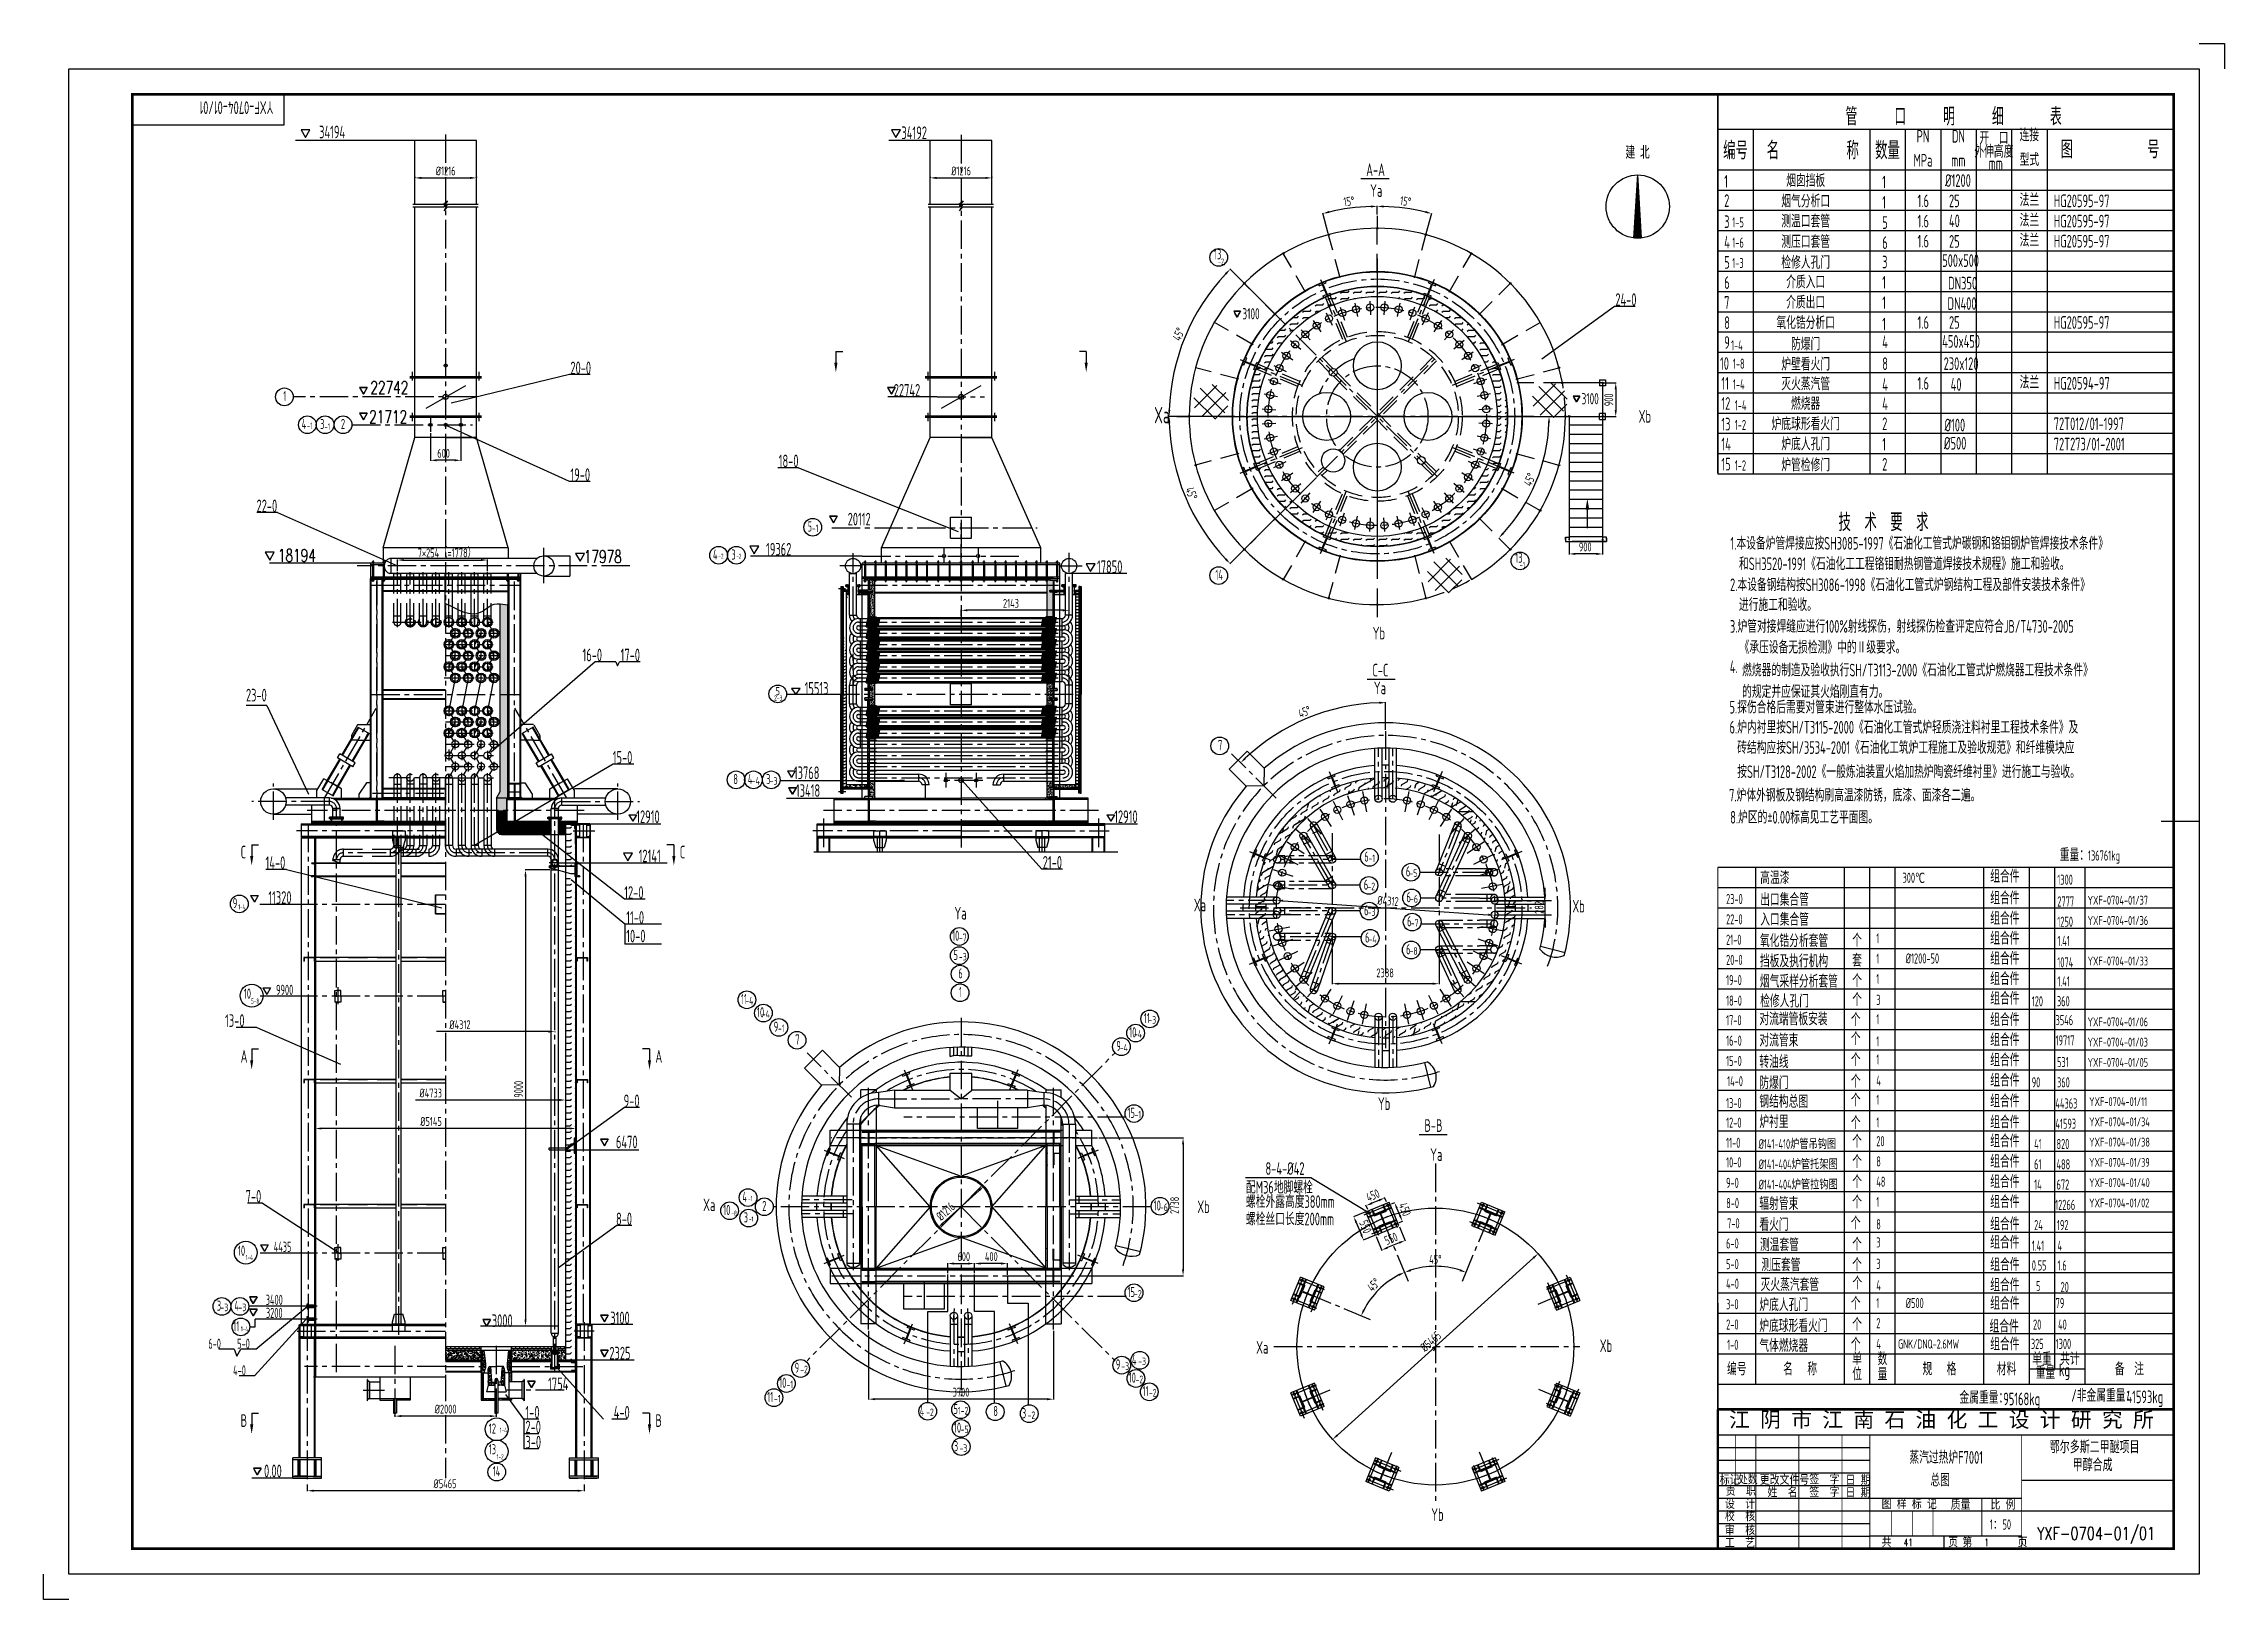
# Model space of a CAD drawing. Header units: millimetres. Extents: x 6566 to 7427, y 671 to 1285.
import ezdxf
from ezdxf.enums import TextEntityAlignment as Align

# ---------------------------------------------------------------- set-up
doc = ezdxf.new("R2010")
doc.units = ezdxf.units.MM
doc.header["$LTSCALE"] = 15
doc.header["$MEASUREMENT"] = 0
for name, pattern in [('CENTER2', [1.125, 0.75, -0.125, 0.125, -0.125]), ('DASHED', [0.75, 0.5, -0.25]), ('PHANTOM2', [1.25, 0.625, -0.125, 0.125, -0.125, 0.125, -0.125])]:
    doc.linetypes.add(name, pattern=pattern)
for name, color, linetype in [('1', 7, 'Continuous'), ('12', 7, 'Continuous'), ('6', 3, 'Continuous'), ('LAYER1', 7, 'Continuous'), ('LAYER2', 2, 'CENTER2'), ('LAYER3', 1, 'Continuous'), ('LAYER4', 4, 'DASHED'), ('LAYER5', 6, 'PHANTOM2'), ('LAYER6', 3, 'Continuous'), ('细实线', 7, 'Continuous')]:
    doc.layers.add(name, color=color, linetype=linetype)
doc.styles.add('HZ', font='romans.shx', dxfattribs={"width": 0.7, "bigfont": 'hz.shx'})
doc.styles.add('HZTXT', font='ascii.shx', dxfattribs={"width": 0.7, "height": 3.5, "bigfont": 'HZTXT.shx'})
doc.styles.add('SXFT', font='romans.shx', dxfattribs={"width": 0.7, "bigfont": 'SXFT.shx'})
doc.dimstyles.new('ISO-25', dxfattribs={"dimtxt": 3, "dimasz": 2.5, "dimexe": 1.25, "dimexo": 0.625, "dimtad": 1, "dimtxsty": 'HZTXT', "dimcen": 2.5, "dimadec": 0, "dimazin": 0, "dimtfac": 1, "dimtmove": 0, "dimatfit": 3, "dimfxl": 0, "dimarcsym": 0})
doc.dimstyles.new('ISO-25$0', dxfattribs={"dimtxt": 3.5, "dimasz": 2.5, "dimexe": 0.18, "dimexo": 0.5, "dimgap": 1, "dimtad": 1, "dimdec": 4, "dimzin": 0, "dimdsep": 46, "dimtxsty": 'HZTXT', "dimcen": 0, "dimadec": 0, "dimazin": 0, "dimtfac": 0.714286, "dimtdec": 4, "dimtofl": 0, "dimtmove": 1, "dimatfit": 3, "dimfxl": 0, "dimtolj": 1, "dimtzin": 0, "dimarcsym": 0})
pattern_1 = [(37.5, (1412.98154, -661.48516), (-0.03149668, 0.96341188), [0, -0.76, 0, -0.85, 0, -0.8125]), (7.5, (1412.9815, -661.4852), (0.88488835, 1.41107303), [0, -0.41, 0, -0.685, 0, -0.2625]), (327.5, (1412.36654, -661.48516), (1.55707093, 0.00282953), [0, -0.25, 0, -0.9, 0, -1.175]), (317.5, (1412.3665, -661.4852), (1.5030633, 0.43883778), [0, -0.125, 0, -0.59, 0, -0.675])]
pattern_2 = [(0, (935.9513, 0), (0, 2.5), [2.5, -2.5]), (45, (938.4513, 0), (1e-16, 2.5), [0.625, -2.2855339, 0.625, -3.5355339])]
pattern_3 = [(0, (958.1508, 0), (0, 1.25), [1.25, -1.25]), (45, (959.4008, 0), (7e-17, 1.25), [0.3125, -1.14276695, 0.3125, -1.76776695])]
pattern_4 = [(50, (958.15076, 0), (0.71726018, -0.062752135), [0.075, -0.825]), (355, (958.15076, 0), (-0.13875133, 0.75219213), [0.06, -0.66]), (100.4514, (958.2105, -0.0052), (0.57850938, 0.68943954), [0.06374019, -0.70114211]), (46.1842, (958.1508, 0.2), (1.06724105, -0.16551901), [0.1125, -1.2375]), (96.6356, (958.2397, 0.1862), (0.9346627, 0.97411787), [0.09561029, -1.051713]), (351.1842, (958.1508, 0.2), (0.93466195, 0.9741186), [0.09, -0.99]), (21, (958.25076, 0.15), (0.59690705, -0.40261889), [0.075, -0.825]), (326, (958.25076, 0.15), (0.24331533, 0.725150045), [0.06, -0.66]), (71.4514, (958.3005, 0.11645), (0.84022263, 0.3225305), [0.06374019, -0.70114211]), (37.5, (958.15076, 0), (0.012159855, 0.332893854), [0, -0.652, 0, -0.67, 0, -0.6625]), (7.5, (958.15076, 0), (0.263069537, 0.394411712), [0, -0.382, 0, -0.637, 0, -0.2525]), (327.5, (957.92776, 0), (0.533822436, -0.022554872), [0, -0.25, 0, -0.78, 0, -1.035]), (317.5, (957.82776, 0), (0.58318617, 0.100104982), [0, -0.325, 0, -0.518, 0, -0.735])]
pattern_5 = [(50, (935.95126, 0), (0.71726018, -0.062752135), [0.075, -0.825]), (355, (935.95126, 0), (-0.13875133, 0.75219213), [0.06, -0.66]), (100.4514, (936.011, -0.0052), (0.57850938, 0.68943954), [0.06374019, -0.70114211]), (46.1842, (935.95126, 0.2), (1.06724105, -0.16551901), [0.1125, -1.2375]), (96.6356, (936.0402, 0.1862), (0.9346627, 0.97411787), [0.09561029, -1.051713]), (351.1842, (935.9513, 0.2), (0.93466195, 0.9741186), [0.09, -0.99]), (21, (936.05126, 0.15), (0.59690705, -0.40261889), [0.075, -0.825]), (326, (936.05126, 0.15), (0.24331533, 0.725150045), [0.06, -0.66]), (71.4514, (936.101, 0.11645), (0.84022263, 0.3225305), [0.06374019, -0.70114211]), (37.5, (935.95126, 0), (0.012159855, 0.332893854), [0, -0.652, 0, -0.67, 0, -0.6625]), (7.5, (935.95126, 0), (0.263069537, 0.394411712), [0, -0.382, 0, -0.637, 0, -0.2525]), (327.5, (935.72826, 0), (0.533822436, -0.022554872), [0, -0.25, 0, -0.78, 0, -1.035]), (317.5, (935.62826, 0), (0.58318617, 0.100104982), [0, -0.325, 0, -0.518, 0, -0.735])]
pattern_6 = [(0, (935.9513, 0), (1.25, 1.25), [1.25, -1.25]), (0, (935.9513, 0.4688), (1.25, 1.25), [1.25, -1.25]), (0, (935.9513, 0.9375), (1.25, 1.25), [1.25, -1.25]), (90, (936.1075, 1.0938), (-1.25, 1.25), [1.25, -1.25]), (90, (936.5763, 1.0938), (-1.25, 1.25), [1.25, -1.25]), (90, (937.045, 1.0938), (-1.25, 1.25), [1.25, -1.25])]
pattern_7 = [(0, (-104.64, -555.99), (0, 125), [125, -125]), (45, (20.36, -555.99), (7e-15, 125), [31.25, -114.2767, 31.25, -176.7767])]

msp = doc.modelspace()

# ---------------------------------------------------------------- texts
at = {"width": 0.7}
for s, height, style, p in [('    管    口    明    细     表', 7, 'SXFT', (7312.3384, 1256.1079)), ('开  口', 5, 'HZTXT', (7335.52915, 1247.39483)), ('建 北', 5, 'HZTXT', (7194.83255, 1241.84764)), ('编号', 7, 'HZTXT', (7233.51635, 1242.7608)), ('名          称', 7, 'HZTXT', (7264.01601, 1242.7608)), ('数量', 7, 'HZTXT', (7293.51635, 1242.7608)), ('MPa', 5, 'HZTXT', (7307.51635, 1238.50801)), ('型式', 5, 'HZTXT', (7349.51635, 1239.00801)), ('图           号', 7, 'HZTXT', (7381.39497, 1242.99173)), ('mm', 5, 'HZTXT', (7321.51635, 1238.50801)), ('mm', 5, 'HZTXT', (7336.2546, 1237.31561)), ('法兰', 5, 'HZTXT', (7349.51635, 1223.11715)), ('法兰', 5, 'HZTXT', (7349.51635, 1215.11715)), ('法兰', 5, 'HZTXT', (7349.51635, 1207.20704)), ('法兰', 5, 'HZTXT', (7349.51635, 1151.11715)), ('1：50', 4, 'HZTXT', (7338.11132, 700.1129))]:
    msp.add_text(s, height=height, dxfattribs=dict(at, style=style)).set_placement(p, align=Align.MIDDLE)
at = {"style": 'HZTXT', "width": 0.7}
for s, p in [('PN', (7307.51635, 1244.00801)), ('DN', (7321.51635, 1244.00801)), ('连接', (7349.51635, 1244.50801))]:
    msp.add_text(s, height=5, dxfattribs=at).set_placement(p, align=Align.BOTTOM_CENTER)
msp.add_text('外伸高度', height=5, dxfattribs=at).set_placement((7335.51635, 1242.0136), align=Align.MIDDLE_CENTER)
at = {"color": 0, "linetype": 'ByBlock', "style": 'HZTXT', "width": 0.7}
for s, p in [('A-A', (7087.69272, 1232.29953)), ('C-C', (7090.1424, 1034.76643)), ('C', (6643.30793, 962.99007)), ('C', (6816.6973, 962.99007)), ('A', (6643.30793, 882.37821)), ('A', (6807.07023, 882.37821)), ('B-B', (7110.69007, 855.06303)), ('B', (6643.30793, 738.62675)), ('B', (6807.07023, 738.62675))]:
    msp.add_text(s, height=5, dxfattribs=at).set_placement(p)
at = {"style": 'HZTXT', "width": 0.7}
msp.add_text('  《承压设备无损检测》中的Ⅱ级要求。', height=5, dxfattribs=at).set_placement((7231.3051, 1042.2964), align=Align.BOTTOM_LEFT)
at = {"color": 0, "linetype": 'Continuous', "style": 'HZTXT', "width": 0.7}
for s, height, p in [('重量：', 5, (7361.50646, 961.95673)), ('136761kg', 4, (7372.65729, 962.11431))]:
    msp.add_text(s, height=height, dxfattribs=at).set_placement(p)
at = {"style": 'HZTXT', "width": 0.7}
for s, p in [('配M36地脚螺栓', (7040.21691, 830.67211)), ('8-4-%%c42', (7047.92469, 838.08868)), ('螺栓外露高度380mm', (7040.21691, 825.02303)), ('螺栓丝口长度200mm', (7040.21691, 818.1628))]:
    msp.add_text(s, height=5, dxfattribs=at).set_placement(p)
at = {"color": 3, "style": 'HZ', "width": 0.75}
for s, p in [('标记', (7227.30146, 715.73481)), ('责  职', (7229.61587, 711.43153)), ('处数', (7234.44928, 715.90669)), ('更改文件号', (7243.1122, 715.7539)), ('姓  名', (7246.11432, 710.84541)), ('签  字', (7262.62837, 715.89809)), ('签  字', (7262.62837, 710.89809)), ('日 期', (7276.94247, 715.63668)), ('日 期', (7276.94247, 710.72819)), ('设  计', (7229.32683, 706.2372)), ('设  计', (7229.32683, 706.2372)), ('图 样 标 记', (7291.1972, 706.15)), ('图 样 标 记', (7291.1972, 706.15)), ('质量', (7318.46242, 705.91079)), ('比 例', (7334.18735, 705.93441)), ('校  核', (7229.32683, 701.39119)), ('校  核', (7229.32683, 701.39119)), ('审  核', (7229.32683, 695.84378)), ('审  核', (7229.32683, 695.84378)), ('工  艺', (7229.32683, 690.84378))]:
    msp.add_text(s, height=4, dxfattribs=at).set_placement(p)
at = {"color": 0, "linetype": 'ByBlock', "attachment_point": 5}
for s, insert, char_height, style in [('34194', (6679.43069, 1249.67558), 5, 'HZTXT'), ('34192', (6909.24066, 1249.37581), 5, 'HZTXT'), ('13', (7029.03305, 1201.43306), 4, 'HZTXT'), ('-2', (7030.36892, 1198.53946), 2.4, 'HZTXT'), ('3100', (7042.22137, 1177.94052), 4.41, 'HZTXT'), ('1', (6660.74174, 1145.44247), 4, 'HZTXT'), ('22742', (6702.02076, 1148.82402), 5, 'SXFT'), ('22742', (6906.38636, 1147.7383), 5, 'HZTXT'), ('3100', (7176.12308, 1144.41503), 4.41, 'HZTXT'), ('21712', (6701.55837, 1137.28685), 5, 'SXFT'), ('4', (6668.31718, 1134.44247), 4, 'HZTXT'), ('-1', (6670.53921, 1133.74904), 2.5, 'HZTXT'), ('3', (6675.51365, 1134.44247), 4, 'HZTXT'), ('-1', (6677.48593, 1133.40267), 2.5, 'HZTXT'), ('2', (6683.72186, 1134.44247), 4, 'HZTXT'), ('5', (6868.03013, 1093.96888), 4, 'HZTXT'), ('-1', (6870.11801, 1093.27545), 3, 'HZTXT'), ('20112', (6887.51658, 1096.89092), 5, 'HZTXT'), ('18194', (6665.51885, 1082.56543), 5, 'SXFT'), ('4', (6830.69898, 1082.91704), 4, 'HZTXT'), ('3', (6837.89545, 1082.91704), 4, 'HZTXT'), ('19362', (6855.74375, 1085.00664), 5, 'HZTXT'), ('17978', (6786.28143, 1082.07009), 5, 'SXFT'), ('-2', (6832.92102, 1082.22361), 2, 'HZTXT'), ('-2', (6839.98334, 1082.22361), 2, 'HZTXT'), ('17850', (6986.4129, 1078.08929), 5, 'HZTXT'), ('14', (7029.61918, 1074.90374), 4, 'HZTXT'), ('13', (7147.98091, 1081.65645), 4, 'HZTXT'), ('-1', (7149.31677, 1078.76285), 2.4, 'HZTXT'), ('2-3', (6855.5652, 1026.31978), 2.1, 'HZTXT'), ('5', (6855.37372, 1028.98957), 3.2, 'HZTXT'), ('15513', (6870.67973, 1030.0966), 5, 'HZTXT'), ('7', (7030.03973, 1007.67833), 4, 'HZTXT'), ('13768', (6866.77871, 996.75722), 5, 'HZTXT'), ('8', (6838.7264, 994.28339), 4, 'HZTXT'), ('4', (6844.44641, 994.28339), 4, 'HZTXT'), ('-4', (6846.66844, 993.58996), 3, 'HZTXT'), ('3', (6851.64288, 994.28339), 4, 'HZTXT'), ('-3', (6853.73076, 993.58996), 3, 'HZTXT'), ('13418', (6867.30899, 989.75799), 5, 'HZTXT'), ('12910', (6804.10366, 979.43268), 5, 'HZTXT'), ('12910', (6992.81731, 979.43268), 5, 'HZTXT'), ('12141', (6804.81451, 963.96255), 5, 'HZTXT'), ('6', (7087.80002, 963.7074), 4, 'HZTXT'), ('-1', (7089.8879, 963.01398), 3, 'HZTXT'), ('6', (7104.22621, 957.84482), 4, 'HZTXT'), ('-5', (7106.31409, 957.15139), 3, 'HZTXT'), ('9', (6641.08712, 945.31689), 4, 'HZTXT'), ('11320', (6658.81797, 947.53995), 5, 'HZTXT'), ('6', (7087.60648, 952.62014), 4, 'HZTXT'), ('-2', (7089.69436, 951.92671), 3, 'HZTXT'), ('6', (7104.46968, 947.689), 4, 'HZTXT'), ('-6', (7106.55756, 946.99557), 3, 'HZTXT'), ('6', (7087.7288, 942.49137), 4, 'HZTXT'), ('-3', (7089.81668, 941.79794), 3, 'HZTXT'), ('6', (7104.70955, 938.15111), 4, 'HZTXT'), ('-7', (7106.79743, 937.45768), 3, 'HZTXT'), ('10', (6925.61723, 932.46198), 4, 'HZTXT'), ('-7', (6928.41987, 931.76855), 3, 'HZTXT'), ('6', (7088.1159, 931.77245), 4, 'HZTXT'), ('-4', (7090.20378, 931.07902), 3, 'HZTXT'), ('5', (6925.61723, 924.88589), 4, 'HZTXT'), ('-3', (6928.41987, 924.19246), 3, 'HZTXT'), ('6', (7104.32246, 927.12805), 4, 'HZTXT'), ('-8', (7106.41034, 926.43462), 3, 'HZTXT'), ('9900', (6660.67582, 911.10753), 4, 'HZTXT'), ('6', (6927.52286, 917.64118), 4, 'HZTXT'), ('10', (6645.97475, 909.62701), 4, 'HZTXT'), ('5-8', (6649.03335, 906.69239), 2, 'HZTXT'), ('11', (6842.03731, 907.47277), 4, 'HZTXT'), ('-4', (6844.12519, 906.77934), 3, 'HZTXT'), ('10', (6848.5678, 902.25329), 4, 'HZTXT'), ('1', (6927.52286, 910.25988), 4, 'HZTXT'), ('-4', (6850.65568, 901.55986), 3, 'HZTXT'), ('9', (6854.66293, 896.59885), 4, 'HZTXT'), ('-1', (6856.75081, 895.90542), 3, 'HZTXT'), ('10', (6995.52075, 894.354), 4, 'HZTXT'), ('11', (7001.11977, 899.94775), 4, 'HZTXT'), ('-3', (7003.20766, 899.25432), 3, 'HZTXT'), ('7', (6863.14169, 891.499), 4, 'HZTXT'), ('9', (6989.92387, 888.97745), 4, 'HZTXT'), ('-4', (6992.01175, 888.28402), 3, 'HZTXT'), ('-4', (6997.60863, 893.66057), 3, 'HZTXT'), ('15', (6994.88366, 862.5619), 4, 'HZTXT'), ('-1', (6997.53464, 861.86847), 3, 'HZTXT'), ('6470', (6795.74943, 851.06422), 5, 'HZTXT'), ('4', (6842.30035, 829.41741), 4, 'HZTXT'), ('-1', (6844.52239, 828.72398), 2, 'HZTXT'), ('2', (6850.0463, 825.79801), 4, 'HZTXT'), ('10', (7005.18263, 825.98782), 4, 'HZTXT'), ('-6', (7007.83361, 825.29439), 3, 'HZTXT'), ('10', (6835.2285, 824.24273), 4, 'HZTXT'), ('-8', (6838.15569, 822.92057), 2, 'HZTXT'), ('3', (6842.78232, 821.31346), 4, 'HZTXT'), ('-1', (6844.8702, 820.62003), 2, 'HZTXT'), ('10', (6643.65202, 808.15804), 4, 'HZTXT'), ('1-4', (6646.71062, 805.47055), 2, 'HZTXT'), ('15', (6994.88366, 791.85752), 4, 'HZTXT'), ('-2', (6997.53464, 791.16409), 3, 'HZTXT'), ('3', (6634.75879, 786.47078), 4, 'HZTXT'), ('-3', (6636.84667, 785.77735), 3, 'HZTXT'), ('4', (6641.76518, 786.47078), 4, 'HZTXT'), ('-3', (6643.98058, 785.77735), 3, 'HZTXT'), ('3100', (6793.06936, 781.60178), 5, 'HZTXT'), ('11', (6641.57539, 778.33016), 4, 'HZTXT'), ('1-4', (6644.81636, 777.28777), 2, 'HZTXT'), ('3000', (6746.58592, 780.53595), 5, 'HZTXT'), ('2325', (6793.06936, 767.72502), 5, 'HZTXT'), ('4', (6996.09385, 765.07174), 4, 'HZTXT'), ('1754', (6768.68753, 755.59728), 5, 'HZTXT'), ('10', (6857.33414, 756.04529), 4, 'HZTXT'), ('9', (6862.93316, 761.96809), 4, 'HZTXT'), ('-2', (6865.73581, 761.27466), 3, 'HZTXT'), ('9', (6989.73459, 763.28427), 4, 'HZTXT'), ('-3', (6992.53723, 762.59084), 3, 'HZTXT'), ('10', (6995.33361, 758.01956), 4, 'HZTXT'), ('-2', (6998.13625, 757.32613), 3, 'HZTXT'), ('-3', (6999.22404, 764.48722), 3, 'HZTXT'), ('11', (6852.39382, 750.45153), 4, 'HZTXT'), ('-1', (6855.19646, 749.7581), 3, 'HZTXT'), ('-1', (6860.13678, 755.35186), 3, 'HZTXT'), ('11', (7000.60328, 752.75484), 4, 'HZTXT'), ('-2', (7003.40592, 752.06141), 3, 'HZTXT'), ('4', (6912.33816, 744.96207), 4, 'HZTXT'), ('-2', (6915.46835, 744.37755), 3, 'HZTXT'), ('5', (6925.61196, 745.69625), 4, 'HZTXT'), ('1-2', (6928.53714, 745.00282), 3, 'HZTXT'), ('8', (6941.36776, 744.8936), 4, 'HZTXT'), ('3', (6952.59799, 744.02188), 4, 'HZTXT'), ('-2', (6955.50639, 743.21954), 3, 'HZTXT'), ('12', (6742.71203, 737.98466), 4, 'HZTXT'), ('1-4', (6747.03974, 737.29123), 2, 'HZTXT'), ('10', (6926.33113, 738.33585), 4, 'HZTXT'), ('3', (6925.73814, 731.01161), 4, 'HZTXT'), ('-5', (6929.13378, 737.64243), 3, 'HZTXT'), ('0.00', (6656.04278, 721.22502), 5, 'HZTXT'), ('13', (6742.71203, 729.79847), 4, 'HZTXT'), ('1-2', (6745.77062, 726.8234), 2, 'HZTXT'), ('-3', (6928.64654, 730.20927), 3, 'HZTXT'), ('14', (6744.30898, 721.10526), 4, 'HZTXT')]:
    msp.add_mtext(s, dxfattribs=dict(at, insert=insert, char_height=char_height, style=style))
at = {"color": 0, "linetype": 'ByBlock', "insert": (6643.78311, 943.83876), "char_height": 2, "attachment_point": 5, "line_spacing_factor": 0.72, "style": 'HZTXT'}
msp.add_mtext('1-4', dxfattribs=at)
at = {"color": 3, "insert": (7230.97924, 744.49303), "char_height": 6, "width": 250, "attachment_point": 1}
msp.add_mtext('\\f楷体_GB2312|b0|i0|c134|p49;江 阴 市 江 南 石 油 化 工 设 计 研 究 所', dxfattribs=at)
at = {"layer": '1', "style": 'HZTXT', "width": 0.7}
msp.add_text('蒸汽过热炉F7001', height=5, dxfattribs=at).set_placement((7302.16824, 724.06485))
at = {"layer": '12', "style": 'HZTXT', "width": 0.7}
msp.add_text('YXF-0704-01/01', height=5, rotation=180, dxfattribs=at).set_placement((6656.23783, 1261.77702))
at = {"layer": '6', "color": 3, "style": 'HZ', "width": 0.75}
for s, height, p in [('鄂尔多斯二甲醚项目', 5, (7357.57071, 728.18735)), ('甲醇合成', 5, (7366.62675, 721.12672)), ('YXF-0704-01/01', 5, (7352.55787, 694.1073)), ('共          页', 4, (7291.1972, 691.11394)), ('第        页', 4, (7323.0884, 691.11394))]:
    msp.add_text(s, height=height, dxfattribs=at).set_placement(p)
at = {"layer": 'LAYER1', "style": 'HZTXT', "width": 0.7}
for s, height, p in [('Ya', 5, (7089.25136, 1224.08173)), ('24-0', 5, (7186.05898, 1181.01256)), ('20-0', 5, (6773.50599, 1154.07077)), ('Xa', 6.418599, (7003.98093, 1134.72148)), ('Xb', 5, (7195.25753, 1134.93296)), ('18-0', 5, (6855.74495, 1117.34819)), ('19-0', 5, (6773.50599, 1111.92708)), ('22-0', 5, (6649.58646, 1099.59063)), ('技  术  要  求', 7, (7274.16, 1092.1546)), ('Yb', 5, (7090.24463, 1049.39373)), ('16-0', 5, (6778.27084, 1040.76918)), ('17-0', 5, (6793.31336, 1040.76918)), ('燃烧器的制造及验收执行SH/T3113-2000《石油化工管式炉燃烧器工程技术条件》', 5, (7236.10862, 1034.79755)), ('23-0', 5, (6645.40854, 1024.92092)), ('的规定并应保证其火焰刚直有力。', 5, (7236.10862, 1026.28354)), ('15-0', 5, (6790.20767, 1000.34308)), ('14-0', 5, (6653.12761, 958.80777)), ('21-0', 5, (6959.98884, 958.92776)), ('高温漆', 5, (7243.24796, 952.82246)), ('300℃', 4, (7299.44549, 953.33351)), ('组合件', 5, (7334.07576, 953.45605)), ('1300', 4, (7360.55208, 952.57254)), ('12-0', 5, (6794.76059, 947.01971)), ('23-0', 4, (7229.77691, 944.94417)), ('出口集合管', 5, (7243.24796, 944.23739)), ('组合件', 5, (7334.07576, 944.87098)), ('2777', 4, (7360.55208, 943.98747)), ('YXF-0704-01/37', 3.5, (7372.51604, 944.71486)), ('11-0', 5, (6795.52793, 937.16643)), ('Ya', 5, (6925.12079, 938.86335)), ('22-0', 4, (7229.77691, 936.94417)), ('入口集合管', 5, (7243.24796, 936.37385)), ('组合件', 5, (7334.07576, 936.87098)), ('1250', 4, (7360.55208, 935.98747)), ('YXF-0704-01/36', 3.5, (7372.51604, 936.71486)), ('10-0', 5, (6795.52793, 929.83784)), ('21-0', 4, (7229.77691, 928.87082)), ('氧化锆分析套管', 5, (7243.14413, 927.98694)), ('个', 5, (7279.55603, 928.20124)), ('1', 4, (7289.0849, 929.4076)), ('组合件', 5, (7334.06073, 928.98803)), ('1.41', 4, (7360.58693, 928.42973)), ('20-0', 4, (7229.77691, 920.9378)), ('挡板及执行机构', 5, (7243.14413, 919.98694)), ('套', 5, (7279.55603, 920.20124)), ('1', 4, (7289.0849, 921.4076)), ('%%C1200-50', 4, (7300.7267, 921.49663)), ('组合件', 5, (7334.06073, 920.98803)), ('1074', 4, (7360.55208, 919.98747)), ('YXF-0704-01/33', 3.5, (7372.51604, 920.71486)), ('19-0', 4, (7229.77691, 912.94417)), ('烟气采样分析套管', 5, (7243.14413, 911.98694)), ('个', 5, (7279.55603, 912.20124)), ('1', 4, (7289.0849, 913.4076)), ('组合件', 5, (7334.06073, 912.98803)), ('1.41', 4, (7360.58693, 912.42973)), ('18-0', 4, (7229.77691, 904.87082)), ('检修人孔门', 5, (7243.24796, 904.19784)), ('个', 5, (7279.55603, 904.77539)), ('3', 4, (7289.0849, 905.15342)), ('组合件', 5, (7334.07576, 905.22611)), ('120', 4, (7350.44767, 904.61153)), ('360', 4, (7360.40334, 904.61153)), ('13-0', 5, (6637.17247, 896.46386)), ('17-0', 4, (7229.77691, 897.12359)), ('对流端管板安装', 5, (7242.92495, 897.12117)), ('个', 5, (7279.05178, 896.89565)), ('1', 4, (7289.0849, 897.51823)), ('组合件', 5, (7334.07576, 896.87663)), ('3546', 4, (7359.85859, 897.15498)), ('YXF-0704-01/06', 3.5, (7372.51604, 896.71486)), ('16-0', 4, (7229.77691, 889.05356)), ('对流管束', 5, (7242.92495, 888.70246)), ('个', 5, (7279.05178, 889.32882)), ('1', 4, (7289.0849, 888.77959)), ('组合件', 5, (7334.07576, 888.88201)), ('19717', 4, (7359.85859, 889.15498)), ('YXF-0704-01/03', 3.5, (7372.51604, 888.71486)), ('15-0', 4, (7229.77691, 881.05356)), ('转油线', 5, (7242.92495, 880.21301)), ('个', 5, (7279.05178, 880.99509)), ('1', 4, (7289.0849, 881.61767)), ('组合件', 5, (7334.07576, 880.94688)), ('组合件', 5, (7334.07576, 872.9551)), ('531', 4, (7360.44767, 880.60507)), ('YXF-0704-01/05', 3.5, (7372.51604, 880.71486)), ('9-0', 5, (6794.53457, 864.78278)), ('14-0', 4, (7230.19392, 873.05356)), ('钢结构总图', 5, (7242.92495, 864.53843)), ('防爆门', 5, (7242.92495, 871.92354)), ('个', 5, (7279.05178, 872.54569)), ('个', 5, (7279.05178, 865.11058)), ('1', 4, (7289.0849, 865.73316)), ('4', 4, (7289.0849, 873.30846)), ('组合件', 5, (7334.07576, 864.75605)), ('90', 4, (7350.44767, 872.60507)), ('360', 4, (7360.44767, 872.60507)), ('13-0', 4, (7229.77691, 864.4303)), ('炉衬里', 5, (7242.92495, 856.54932)), ('个', 5, (7279.05178, 856.13475)), ('组合件', 5, (7334.07576, 856.41878)), ('44363', 4, (7359.80057, 864.26185)), ('YXF-0704-01/11', 3.5, (7373.12019, 865.24754)), ('12-0', 4, (7229.77691, 856.68307)), ('11-0', 4, (7229.77691, 848.75038)), ('%%C141-410炉管吊钩图', 3.85, (7242.65279, 848.34476)), ('个', 5, (7279.55603, 848.83898)), ('1', 4, (7289.0849, 856.75732)), ('20', 4, (7289.0849, 849.38752)), ('组合件', 5, (7334.07576, 848.94446)), ('41593', 4, (7359.80057, 856.26185)), ('YXF-0704-01/34', 3.5, (7373.12019, 857.24754)), ('YXF-0704-01/38', 3.5, (7373.12019, 849.24754)), ('Ya', 5, (7112.95608, 843.59881)), ('10-0', 4, (7229.77691, 841.00315)), ('%%C141-404炉管托架图', 3.85, (7242.65279, 840.34476)), ('个', 5, (7279.55603, 840.83898)), ('8', 4, (7289.0849, 841.38752)), ('组合件', 5, (7334.07576, 840.94446)), ('41', 4, (7351.39953, 848.26185)), ('61', 4, (7351.39953, 840.26185)), ('488', 4, (7360.24088, 840.26185)), ('820', 4, (7360.24088, 848.26185)), ('YXF-0704-01/39', 3.5, (7373.12019, 841.24754)), ('9-0', 4, (7229.77691, 832.93312)), ('%%C141-404炉管拉钩图', 3.85, (7242.65279, 832.34476)), ('个', 5, (7279.55603, 832.83898)), ('48', 4, (7289.0849, 833.38752)), ('组合件', 5, (7334.07576, 832.94446)), ('14', 4, (7351.39953, 832.26185)), ('672', 4, (7360.24088, 832.26185)), ('YXF-0704-01/40', 3.5, (7373.12019, 833.24754)), ('7-0', 5, (6645.2801, 827.12178)), ('Xa', 5, (6825.9093, 823.77731)), ('Xb', 5, (7021.01134, 822.98566)), ('8-0', 4, (7229.82391, 824.93312)), ('辐射管束', 5, (7242.92495, 824.25109)), ('个', 5, (7279.55603, 824.83898)), ('1', 4, (7289.0849, 825.38752)), ('组合件', 5, (7334.07576, 824.94446)), ('12266', 4, (7359.70193, 824.26185)), ('YXF-0704-01/02', 3.5, (7373.12019, 825.24754)), ('8-0', 5, (6791.50506, 818.21064)), ('7-0', 4, (7230.19392, 816.93312)), ('看火门', 5, (7242.90992, 815.95647)), ('个', 5, (7279.03675, 816.57862)), ('8', 4, (7289.06987, 816.60737)), ('组合件', 5, (7334.07576, 816.24612)), ('24', 4, (7351.39953, 816.26185)), ('192', 4, (7360.38831, 816.26185)), ('6-0', 4, (7229.77691, 809.0065)), ('测温套管', 5, (7243.14413, 807.98694)), ('个', 5, (7279.55603, 808.20124)), ('3', 4, (7289.0849, 809.4076)), ('组合件', 5, (7334.06073, 808.98803)), ('1.41', 4, (7350.48282, 808.11059)), ('4', 4, (7360.64069, 808.11059)), ('5-0', 4, (7229.77691, 800.84835)), ('测压套管', 5, (7243.73427, 800.07332)), ('个', 5, (7279.55603, 800.16908)), ('3', 4, (7289.0849, 800.97269)), ('组合件', 5, (7334.07576, 800.2071)), ('0.55', 4, (7350.48282, 800.32898)), ('1.6', 4, (7360.64069, 800.32898)), ('4-0', 4, (7229.77691, 793.10112)), ('灭火蒸汽套管', 5, (7243.39761, 792.2426)), ('个', 5, (7279.66023, 792.88059)), ('4', 4, (7289.0849, 792.45466)), ('组合件', 5, (7334.07576, 792.15237)), ('5', 4, (7352.13285, 792.19299)), ('20', 4, (7361.8504, 791.79619)), ('3-0', 4, (7229.77691, 785.03109)), ('炉底人孔门', 5, (7242.92495, 784.30191)), ('个', 5, (7279.05178, 784.87406)), ('1', 4, (7289.0849, 785.49663)), ('%%C500', 4, (7300.7267, 785.49663)), ('组合件', 5, (7334.07576, 784.923)), ('79', 4, (7359.8834, 785.49663)), ('2-0', 4, (7229.82391, 777.03109)), ('炉底球形看火门', 5, (7242.89566, 776.03162)), ('个', 5, (7279.55603, 776.58707)), ('2', 4, (7289.0849, 777.55807)), ('组合件', 5, (7333.79158, 775.85855)), ('20', 4, (7350.96964, 777.00288)), ('40', 4, (7360.84991, 777.00288)), ('6-0', 4, (6630.54128, 769.45473)), ('5-0', 4, (6641.9399, 769.45473)), ('Xa', 5, (7044.25844, 767.48152)), ('Xb', 5, (7179.92308, 768.16329)), ('1-0', 4, (7230.19392, 769.03109)), ('气体燃烧器', 5, (7242.92495, 768.18504)), ('个', 5, (7279.05178, 768.75719)), ('4', 4, (7289.0849, 769.37976)), ('GNK/DNQ-2.6MW', 3.6, (7297.69113, 769.52998)), ('组合件', 5, (7334.07576, 768.80613)), ('325', 4, (7350.12008, 769.37976)), ('1300', 4, (7359.8834, 769.37976)), ('4-0', 4, (6640.3211, 758.89482)), ('金属重量：', 5, (7321.92034, 747.71201)), ('95168kg', 5, (7339.20014, 747.14068)), ('/非金属重量：', 5, (7366.08294, 748.53699)), ('41593kg', 5, (7387.84722, 747.96567)), ('1-0', 5, (6755.74892, 741.88286)), ('2-0', 5, (6755.74892, 736.09843)), ('4-0', 5, (6790.60781, 741.88508)), ('3-0', 5, (6755.74892, 730.10742)), ('总图', 5, (7310.43224, 715.12319)), ('Yb', 5, (7113.36714, 701.52771))]:
    msp.add_text(s, height=height, dxfattribs=at).set_placement(p)
for s, p in [('1.本设备炉管焊接应按SH3085-1997《石油化工管式炉碳钢和铬钼钢炉管焊接技术条件》', (7231.49664, 1083.34353)), ('和SH3520-1991《石油化工工程铬钼耐热钢管道焊接技术规程》施工和验收。', (7234.8793, 1075.25954)), ('2.本设备钢结构按SH3086-1998《石油化工管式炉钢结构工程及部件安装技术条件》', (7231.34433, 1066.97155)), ('进行施工和验收。', (7234.85601, 1059.07833)), ('3.炉管对接焊缝应进行100%射线探伤，射线探伤检查评定应符合JB/T4730-2005', (7231.3051, 1050.54235)), ('4.', (7231.26757, 1034.61587)), ('5.探伤合格后需要对管束进行整体水压试验。', (7231.12732, 1018.66899)), ('6.炉内衬里按SH/T3115-2000《石油化工管式炉轻质浇注料衬里工程技术条件》及', (7231.12732, 1010.74217)), ('砖结构应按SH/3534-2001《石油化工筑炉工程施工及验收规范》和纤维模块应', (7234.17835, 1002.73444)), ('按SH/T3128-2002《一般炼油装置火焰加热炉陶瓷纤维衬里》进行施工与验收。', (7234.17835, 993.18951)), ('7.炉体外钢板及钢结构刷高温漆防锈，底漆、面漆各二遍。', (7230.97364, 983.92445)), ('8.炉区的±0.00标高见工艺平面图。', (7231.3928, 975.22031))]:
    msp.add_text(s, height=5, dxfattribs=at).set_placement(p, align=Align.BOTTOM_LEFT)
for s, p in [('Ya', (7093.09994, 1030.29185)), ('Xa', (7022.0437, 944.59685)), ('Xb', (7171.55938, 944.12973)), ('Yb', (7094.76509, 866.20901))]:
    msp.add_text(s, height=5, dxfattribs=at).set_placement(p, align=Align.MIDDLE)
for s, p in [('单', (7281.51038, 761.4876)), ('数', (7291.51038, 761.4876)), ('单重', (7354.51038, 761.4876)), ('共计', (7365.51038, 761.4876)), ('编号', (7234.01038, 757.4876)), ('名   称', (7259.01038, 757.4876)), ('位', (7281.51038, 755.4876)), ('量', (7291.51038, 755.4876)), ('规   格', (7314.01038, 757.4876)), ('材料', (7340.51038, 757.4876)), ('重量', (7355.88226, 756.05298)), ('kg', (7363.39021, 757.11314)), ('备  注', (7389.01038, 757.4876))]:
    msp.add_text(s, height=5, dxfattribs=at).set_placement(p, align=Align.BOTTOM_CENTER)
at = {"layer": 'LAYER1', "attachment_point": 5, "style": 'HZTXT'}
for s, insert, char_height in [('%%C4312', (6729.88569, 897.35944), 3.5), ('%%C4733', (6718.35327, 870.38961), 3.5), ('4435', (6659.85594, 809.69202), 4), ('3400', (6656.58036, 788.7629), 4), ('3200', (6656.58036, 783.61374), 4)]:
    msp.add_mtext(s, dxfattribs=dict(at, insert=insert, char_height=char_height))
at = {"layer": 'LAYER6', "style": 'HZ', "width": 0.7}
for s, p in [('41', (7301.68704, 691.49791)), ('1', (7332.65037, 691.49791))]:
    msp.add_text(s, height=3, dxfattribs=at).set_placement(p, align=Align.CENTER)
at = {"layer": '细实线', "style": 'HZTXT', "width": 0.7}
for s, height, p in [('1', 5, (7229.0394, 1227.67806)), ('1', 5, (7291.41962, 1227.43248)), ('%%C1200', 5, (7316.22653, 1228.0153)), ('2', 5, (7229.0394, 1220.09408)), ('1', 5, (7291.41962, 1219.41289)), ('1.6', 5, (7305.34674, 1219.99572)), ('25', 5, (7317.77939, 1219.99572)), ('HG20595-97', 5, (7359.12518, 1219.99572)), ('3', 5, (7229.0394, 1211.77296)), ('1-5', 4, (7232.22391, 1212.03429)), ('5', 5, (7291.41962, 1211.41289)), ('1.6', 5, (7305.34674, 1211.99572)), ('40', 5, (7317.77939, 1212.08561)), ('HG20595-97', 5, (7359.12518, 1211.99572)), ('4', 5, (7229.0394, 1203.72807)), ('1-6', 4, (7232.22391, 1204.03429)), ('6', 5, (7291.41962, 1203.50278)), ('1.6', 5, (7305.34674, 1204.08561)), ('25', 5, (7317.77939, 1203.99572)), ('HG20595-97', 5, (7359.12518, 1204.08561)), ('5', 5, (7229.0394, 1195.71419)), ('1-3', 4, (7232.22391, 1195.98165)), ('3', 5, (7291.41962, 1195.86984)), ('500x500', 5, (7315.0977, 1196.42262)), ('6', 5, (7229.0394, 1187.73546)), ('1', 5, (7291.41962, 1187.82067)), ('DN350', 5, (7317.44585, 1187.51179)), ('7', 5, (7229.0394, 1179.88749)), ('1', 5, (7291.41962, 1179.82067)), ('DN400', 5, (7317.20604, 1179.47809)), ('8', 5, (7229.0394, 1171.90743)), ('1', 5, (7291.41962, 1171.41289)), ('1.6', 5, (7305.34674, 1171.99572)), ('25', 5, (7317.77939, 1171.99572)), ('HG20595-97', 5, (7359.12518, 1171.99572)), ('9', 5, (7229.0394, 1164.09408)), ('1-4', 4, (7231.72898, 1163.48774)), ('4', 5, (7291.41962, 1164.35832)), ('450x450', 5, (7315.0977, 1164.52775)), ('10', 5, (7227.3844, 1155.81712)), ('1-8', 4, (7232.47138, 1156.21498)), ('8', 5, (7291.41962, 1155.72628)), ('230x120', 5, (7315.66987, 1155.74741)), ('11', 5, (7227.93948, 1147.97805)), ('1-4', 4, (7232.47138, 1148.07311)), ('4', 5, (7291.41962, 1147.53138)), ('1.6', 5, (7305.34674, 1147.99572)), ('40', 5, (7318.43299, 1147.53138)), ('HG20594-97', 5, (7359.12518, 1147.99572)), ('12', 5, (7227.93948, 1140.04086)), ('13', 5, (7227.93948, 1131.88639)), ('1-4', 4, (7233.21377, 1139.78661)), ('4', 5, (7291.41962, 1139.93146)), ('2', 5, (7291.41962, 1132.01803)), ('%%C100', 5, (7316.01878, 1131.51179)), ('72T012/01-1997', 5, (7359.12518, 1131.99572)), ('14', 5, (7227.93948, 1124.01311)), ('1-2', 4, (7233.21377, 1132.07311)), ('1', 5, (7291.41962, 1123.93146)), ('%%C500', 5, (7315.8158, 1124.32244)), ('72T273/01-2001', 5, (7359.12518, 1123.99572)), ('15', 5, (7227.93948, 1116.08262)), ('1-2', 4, (7233.21377, 1116.07311)), ('2', 5, (7291.41962, 1116.01803))]:
    msp.add_text(s, height=height, dxfattribs=at).set_placement(p)
for s, p in [('烟囱挡板', (7261.21206, 1230.75108)), ('烟气分析口', (7261.21206, 1222.64324)), ('测温口套管', (7261.21206, 1214.73313)), ('测压口套管', (7261.21206, 1206.64324)), ('检修人孔门', (7261.21206, 1198.45801)), ('介质入口', (7261.21206, 1190.7148)), ('介质出口', (7261.21206, 1182.7148)), ('氧化锆分析口', (7261.21206, 1174.64324)), ('防爆门', (7261.21206, 1166.22192)), ('炉壁看火门', (7261.21206, 1158.28307)), ('灭火蒸汽管', (7261.21206, 1150.5071)), ('燃烧器', (7261.21206, 1142.78108)), ('炉底球形看火门', (7261.21206, 1134.69093)), ('炉底人孔门', (7261.21206, 1126.78108)), ('炉管检修门', (7261.21206, 1118.5289))]:
    msp.add_text(s, height=5, dxfattribs=at).set_placement(p, align=Align.MIDDLE)

# ---------------------------------------------------------------- blocks, each defined once
blk = doc.blocks.new('*D9')
at = {"layer": 'DEFPOINTS', "color": 0}
for p in [(6669.59, 716.38), (6778.89, 716.38), (6669.59, 713.43)]:
    blk.add_point(p, dxfattribs=at)
at = {"layer": 'LAYER1', "color": 0, "lineweight": -2}
for p, q in [((6669.59, 715.88), (6669.59, 713.25)), ((6778.89, 715.88), (6778.89, 713.25)), ((6776.39, 713.43), (6672.09, 713.43))]:
    blk.add_line(p, q, dxfattribs=at)
at = {"layer": 'LAYER1', "color": 0}
for points in [[(6672.09, 713.84), (6672.09, 713.01), (6669.59, 713.43)], [(6776.39, 713.84), (6776.39, 713.01), (6778.89, 713.43)]]:
    blk.add_solid(points, dxfattribs=at)
at = {"layer": 'LAYER1', "color": 0, "insert": (6724, 716.18), "char_height": 3.5, "attachment_point": 5, "style": 'HZTXT'}
blk.add_mtext('\\A1;%%c5465', dxfattribs=at)
blk = doc.blocks.new('*D10')
at = {"layer": 'DEFPOINTS', "color": 0}
for p in [(6704.24, 742.88), (6704.24, 742.53), (6744.24, 742.53)]:
    blk.add_point(p, dxfattribs=at)
at = {"layer": 'LAYER1', "color": 0, "lineweight": -2}
for p, q in [((6704.24, 743.03), (6704.24, 743.06)), ((6741.74, 742.88), (6706.74, 742.88)), ((6744.24, 743.03), (6744.24, 743.06))]:
    blk.add_line(p, q, dxfattribs=at)
at = {"layer": 'LAYER1', "color": 0}
for points in [[(6706.74, 743.3), (6706.74, 742.46), (6704.24, 742.88)], [(6741.74, 743.3), (6741.74, 742.46), (6744.24, 742.88)]]:
    blk.add_solid(points, dxfattribs=at)
at = {"layer": 'LAYER1', "color": 0, "insert": (6724.24, 745.63), "char_height": 3.5, "attachment_point": 5, "style": 'HZTXT'}
blk.add_mtext('\\A1;%%C2000', dxfattribs=at)
blk = doc.blocks.new('*D3')
at = {"layer": 'DEFPOINTS', "color": 0}
for p in [(6672.79, 857.57), (6672.79, 856.39), (6775.68, 857.57)]:
    blk.add_point(p, dxfattribs=at)
at = {"layer": 'LAYER1', "color": 0, "lineweight": -2}
for p, q in [((6672.79, 857.07), (6672.79, 856.21)), ((6773.18, 856.39), (6675.29, 856.39)), ((6775.68, 857.07), (6775.68, 856.21))]:
    blk.add_line(p, q, dxfattribs=at)
at = {"layer": 'LAYER1', "color": 0}
for points in [[(6675.29, 856.81), (6675.29, 855.98), (6672.79, 856.39)], [(6773.18, 856.81), (6773.18, 855.98), (6775.68, 856.39)]]:
    blk.add_solid(points, dxfattribs=at)
at = {"layer": 'LAYER1', "color": 0, "insert": (6718.47, 859.15), "char_height": 3.5, "attachment_point": 5, "style": 'HZTXT'}
blk.add_mtext('\\A1;%%C5145', dxfattribs=at)
blk = doc.blocks.new('*D11')
at = {"layer": 'DEFPOINTS', "color": 0}
for p in [(7097.17, 826.42), (7100.24, 819.03), (7101.95, 819.74)]:
    blk.add_point(p, dxfattribs=at)
at = {"layer": 'LAYER1', "color": 0, "lineweight": -2}
for p, q in [((7097.64, 826.61), (7099.06, 827.2)), ((7099.85, 824.82), (7101, 822.05)), ((7100.7, 819.22), (7102.12, 819.81))]:
    blk.add_line(p, q, dxfattribs=at)
at = {"layer": 'LAYER1', "color": 0}
for points in [[(7100.24, 824.98), (7099.47, 824.66), (7098.89, 827.13)], [(7101.38, 822.21), (7100.61, 821.89), (7101.95, 819.74)]]:
    blk.add_solid(points, dxfattribs=at)
at = {"layer": 'LAYER1', "color": 0, "insert": (7102.97, 824.48), "char_height": 3.5, "attachment_point": 5, "rotation": 292.5, "style": 'HZTXT'}
blk.add_mtext('\\A1;450', dxfattribs=at)
blk = doc.blocks.new('*D12')
at = {"layer": 'DEFPOINTS', "color": 0}
for p in [(7095.88, 826.97), (7087.65, 825.93), (7088.48, 823.9)]:
    blk.add_point(p, dxfattribs=at)
at = {"layer": 'LAYER1', "color": 0, "lineweight": -2}
for p, q in [((7092.73, 828.03), (7089.96, 826.88)), ((7095.68, 827.43), (7094.97, 829.15)), ((7088.29, 824.37), (7087.58, 826.09))]:
    blk.add_line(p, q, dxfattribs=at)
at = {"layer": 'LAYER1', "color": 0}
for points in [[(7089.8, 827.27), (7090.12, 826.5), (7087.65, 825.93)], [(7092.57, 828.42), (7092.89, 827.65), (7095.04, 828.99)]]:
    blk.add_solid(points, dxfattribs=at)
at = {"layer": 'LAYER1', "color": 0, "insert": (7090.31, 830.01), "char_height": 3.5, "attachment_point": 5, "rotation": 22.5, "style": 'HZTXT'}
blk.add_mtext('\\A1;450', dxfattribs=at)
blk = doc.blocks.new('*D4')
at = {"layer": 'DEFPOINTS', "color": 0}
for p in [(6712.08, 1231.46), (6736.4, 1231.55), (6736.4, 1231.46)]:
    blk.add_point(p, dxfattribs=at)
at = {"layer": 'LAYER1', "color": 0, "lineweight": -2}
for p, q in [((6712.08, 1231.96), (6712.08, 1231.73)), ((6714.58, 1231.55), (6733.9, 1231.55)), ((6736.4, 1231.96), (6736.4, 1231.73))]:
    blk.add_line(p, q, dxfattribs=at)
at = {"layer": 'LAYER1', "color": 0}
for points in [[(6714.58, 1231.96), (6714.58, 1231.13), (6712.08, 1231.55)], [(6733.9, 1231.96), (6733.9, 1231.13), (6736.4, 1231.55)]]:
    blk.add_solid(points, dxfattribs=at)
at = {"layer": 'LAYER1', "color": 0, "insert": (6724.27, 1234.3), "char_height": 3.5, "attachment_point": 5, "style": 'HZTXT'}
blk.add_mtext('\\A1;%%c1216', dxfattribs=at)
blk = doc.blocks.new('*D13')
at = {"layer": 'DEFPOINTS', "color": 0}
for p in [(6718.24, 1131.29), (6730.24, 1131.29), (6718.24, 1120.1)]:
    blk.add_point(p, dxfattribs=at)
at = {"layer": 'LAYER1', "color": 0, "lineweight": -2}
for p, q in [((6718.24, 1130.79), (6718.24, 1119.92)), ((6730.24, 1130.79), (6730.24, 1119.92)), ((6727.74, 1120.1), (6720.74, 1120.1))]:
    blk.add_line(p, q, dxfattribs=at)
at = {"layer": 'LAYER1', "color": 0}
for points in [[(6720.74, 1120.51), (6720.74, 1119.68), (6718.24, 1120.1)], [(6727.74, 1120.51), (6727.74, 1119.68), (6730.24, 1120.1)]]:
    blk.add_solid(points, dxfattribs=at)
at = {"layer": 'LAYER1', "color": 0, "insert": (6723.43, 1122.85), "char_height": 3.5, "attachment_point": 5, "style": 'HZTXT'}
blk.add_mtext('\\A1;600', dxfattribs=at)
blk = doc.blocks.new('*D14')
at = {"layer": 'DEFPOINTS', "color": 0}
for p in [(6915.57, 1231.46), (6939.89, 1231.55), (6939.89, 1231.46)]:
    blk.add_point(p, dxfattribs=at)
at = {"layer": 'LAYER1', "color": 0, "lineweight": -2}
for p, q in [((6915.57, 1231.96), (6915.57, 1231.73)), ((6918.07, 1231.55), (6937.39, 1231.55)), ((6939.89, 1231.96), (6939.89, 1231.73))]:
    blk.add_line(p, q, dxfattribs=at)
at = {"layer": 'LAYER1', "color": 0}
for points in [[(6918.07, 1231.96), (6918.07, 1231.13), (6915.57, 1231.55)], [(6937.39, 1231.96), (6937.39, 1231.13), (6939.89, 1231.55)]]:
    blk.add_solid(points, dxfattribs=at)
at = {"layer": 'LAYER1', "color": 0, "insert": (6927.76, 1234.3), "char_height": 3.5, "attachment_point": 5, "style": 'HZTXT'}
blk.add_mtext('\\A1;%%c1216', dxfattribs=at)
blk = doc.blocks.new('*X2')
at = {"color": 0}
for p, q in [((552.37, 994.3), (552.37, 1016.06)), ((552.5, 994.3), (552.5, 1018.15)), ((552.62, 994.3), (552.62, 1018.37)), ((552.75, 994.3), (552.75, 1016.28)), ((551.87, 994.32), (551.87, 1007.73)), ((552, 994.31), (552, 1009.81)), ((552.12, 994.31), (552.12, 1011.9)), ((552.25, 994.3), (552.25, 1013.98)), ((552.87, 994.3), (552.87, 1014.2)), ((553, 994.31), (553, 1012.12)), ((553.12, 994.31), (553.12, 1010.03)), ((553.25, 994.32), (553.25, 1007.95)), ((551.37, 994.36), (551.37, 999.4)), ((551.5, 994.35), (551.5, 1001.48)), ((551.62, 994.34), (551.62, 1003.56)), ((551.75, 994.33), (551.75, 1005.65)), ((553.37, 994.33), (553.37, 1005.87)), ((553.5, 994.33), (553.5, 1003.78)), ((553.62, 994.34), (553.62, 1001.7)), ((553.75, 994.36), (553.75, 999.62)), ((551.12, 994.38), (551.12, 995.23)), ((551.25, 994.37), (551.25, 997.31)), ((553.87, 994.37), (553.87, 997.53)), ((554, 994.38), (554, 995.45))]:
    blk.add_line(p, q, dxfattribs=at)
blk = doc.blocks.new('*D15')
at = {"layer": 'DEFPOINTS', "color": 0}
for p in [(6765.93, 958.41), (6755.77, 778.41), (6765.93, 778.41)]:
    blk.add_point(p, dxfattribs=at)
at = {"layer": 'LAYER1', "color": 0, "lineweight": -2}
for p, q in [((6765.43, 958.41), (6755.59, 958.41)), ((6755.77, 955.91), (6755.77, 780.91)), ((6765.43, 778.41), (6755.59, 778.41))]:
    blk.add_line(p, q, dxfattribs=at)
at = {"layer": 'LAYER1', "color": 0}
for points in [[(6755.36, 955.91), (6756.19, 955.91), (6755.77, 958.41)], [(6755.36, 780.91), (6756.19, 780.91), (6755.77, 778.41)]]:
    blk.add_solid(points, dxfattribs=at)
at = {"layer": 'LAYER1', "color": 0, "insert": (6753.02, 871.87), "char_height": 3.5, "attachment_point": 5, "rotation": 90, "style": 'HZTXT'}
blk.add_mtext('\\A1;9000', dxfattribs=at)
blk = doc.blocks.new('*D16')
at = {"layer": 'DEFPOINTS', "color": 0}
for p in [(6936.76, 833.61), (6918.7, 817.33)]:
    blk.add_point(p, dxfattribs=at)
at = {"layer": 'LAYER1', "color": 0, "lineweight": -2}
blk.add_line((6934.9, 831.94), (6920.55, 819), dxfattribs=at)
at = {"layer": 'LAYER1', "color": 0}
for points in [[(6934.63, 832.25), (6935.18, 831.63), (6936.76, 833.61)], [(6920.28, 819.31), (6920.83, 818.69), (6918.7, 817.33)]]:
    blk.add_solid(points, dxfattribs=at)
at = {"layer": 'LAYER1', "color": 0, "insert": (6921.62, 823.67), "char_height": 3.5, "attachment_point": 5, "rotation": 42.03491, "style": 'HZTXT'}
blk.add_mtext('\\A1;%%c1216', dxfattribs=at)
blk = doc.blocks.new('*D17')
at = {"layer": 'DEFPOINTS', "color": 0}
for p in [(6981.59, 852.68), (6973.82, 798.26), (7015.38, 798.26)]:
    blk.add_point(p, dxfattribs=at)
at = {"layer": 'LAYER1', "color": 0, "lineweight": -2}
for p, q in [((6982.09, 852.68), (7015.56, 852.68)), ((7015.38, 850.18), (7015.38, 800.76)), ((6974.32, 798.26), (7015.56, 798.26))]:
    blk.add_line(p, q, dxfattribs=at)
at = {"layer": 'LAYER1', "color": 0}
for points in [[(7014.97, 850.18), (7015.8, 850.18), (7015.38, 852.68)], [(7014.97, 800.76), (7015.8, 800.76), (7015.38, 798.26)]]:
    blk.add_solid(points, dxfattribs=at)
at = {"layer": 'LAYER1', "color": 0, "insert": (7012.06, 826.06), "char_height": 3.5, "attachment_point": 5, "rotation": 90, "style": 'HZTXT'}
blk.add_mtext('\\A1;2738', dxfattribs=at)
blk = doc.blocks.new('*D18')
at = {"layer": 'DEFPOINTS', "color": 0}
for p in [(6891.23, 777.03), (6964.23, 777.03), (6891.23, 749.56)]:
    blk.add_point(p, dxfattribs=at)
at = {"layer": 'LAYER1', "color": 0, "lineweight": -2}
for p, q in [((6891.23, 776.53), (6891.23, 749.38)), ((6964.23, 776.53), (6964.23, 749.38)), ((6961.73, 749.56), (6893.73, 749.56))]:
    blk.add_line(p, q, dxfattribs=at)
at = {"layer": 'LAYER1', "color": 0}
for points in [[(6893.73, 749.97), (6893.73, 749.14), (6891.23, 749.56)], [(6961.73, 749.97), (6961.73, 749.14), (6964.23, 749.56)]]:
    blk.add_solid(points, dxfattribs=at)
at = {"layer": 'LAYER1', "color": 0, "insert": (6927.73, 752.31), "char_height": 3.5, "attachment_point": 5, "style": 'HZTXT'}
blk.add_mtext('\\A1;3700', dxfattribs=at)
blk = doc.blocks.new('*D5')
at = {"layer": 'DEFPOINTS', "color": 0}
for p in [(7087.57, 823.53), (7086.65, 812.32), (7091.4, 814.29)]:
    blk.add_point(p, dxfattribs=at)
at = {"layer": 'LAYER1', "color": 0, "lineweight": -2}
for p, q in [((7087.11, 823.33), (7082.66, 821.49)), ((7083.78, 819.25), (7085.69, 814.63)), ((7090.93, 814.1), (7086.48, 812.25))]:
    blk.add_line(p, q, dxfattribs=at)
at = {"layer": 'LAYER1', "color": 0}
for points in [[(7084.16, 819.41), (7083.39, 819.09), (7082.82, 821.56)], [(7086.08, 814.79), (7085.31, 814.47), (7086.65, 812.32)]]:
    blk.add_solid(points, dxfattribs=at)
at = {"layer": 'LAYER1', "color": 0, "insert": (7087.44, 817.61), "char_height": 3.5, "attachment_point": 5, "rotation": 292.5, "style": 'HZTXT'}
blk.add_mtext('\\A1;550', dxfattribs=at)
blk = doc.blocks.new('*D6')
at = {"layer": 'DEFPOINTS', "color": 0}
for p in [(7100.62, 818.11), (7091.4, 814.29), (7093.83, 808.4)]:
    blk.add_point(p, dxfattribs=at)
at = {"layer": 'LAYER1', "color": 0, "lineweight": -2}
for p, q in [((7091.59, 813.82), (7093.9, 808.24)), ((7100.75, 811.27), (7096.14, 809.36)), ((7100.81, 817.64), (7103.12, 812.06))]:
    blk.add_line(p, q, dxfattribs=at)
at = {"layer": 'LAYER1', "color": 0}
for points in [[(7095.98, 809.74), (7096.3, 808.97), (7093.83, 808.4)], [(7100.59, 811.65), (7100.91, 810.88), (7103.06, 812.22)]]:
    blk.add_solid(points, dxfattribs=at)
at = {"layer": 'LAYER1', "color": 0, "insert": (7097.5, 812.9), "char_height": 3.5, "attachment_point": 5, "rotation": 22.5, "style": 'HZTXT'}
blk.add_mtext('\\A1;550', dxfattribs=at)
blk = doc.blocks.new('*D19')
at = {"layer": 'DEFPOINTS', "color": 0}
for p in [(7094.09, 820.82), (7095.7, 795.48), (7104.4, 795.94), (7064.52, 791.24), (7089.43, 780.92)]:
    blk.add_point(p, dxfattribs=at)
at = {"layer": 'LAYER1', "color": 0, "lineweight": -2}
blk.add_arc((7115.01, 770.33), 31.71, 117.01845, 152.98155, dxfattribs=at)
at = {"layer": 'LAYER1', "color": 0}
for points in [[(7100.43, 798.95), (7100.78, 798.2), (7102.87, 799.62)], [(7087.14, 784.56), (7086.38, 784.91), (7085.71, 782.46)]]:
    blk.add_solid(points, dxfattribs=at)
at = {"layer": 'LAYER1', "color": 0, "insert": (7090.64, 794.69), "char_height": 3.5, "attachment_point": 5, "rotation": 45, "style": 'HZTXT'}
blk.add_mtext('\\A1;45°', dxfattribs=at)
blk = doc.blocks.new('*D20')
at = {"layer": 'DEFPOINTS', "color": 0}
for p in [(7094.09, 820.82), (7135.92, 820.82), (7119.14, 801.72), (7104.4, 795.94), (7125.68, 796.08)]:
    blk.add_point(p, dxfattribs=at)
at = {"layer": 'LAYER1', "color": 0, "lineweight": -2}
blk.add_arc((7115.01, 770.33), 31.67, 72.02466, 107.97534, dxfattribs=at)
at = {"layer": 'LAYER1', "color": 0}
for points in [[(7105.38, 800.06), (7105.09, 800.84), (7102.89, 799.58)], [(7124.92, 800.84), (7124.64, 800.06), (7127.13, 799.58)]]:
    blk.add_solid(points, dxfattribs=at)
at = {"layer": 'LAYER1', "color": 0, "insert": (7115.01, 804.74), "char_height": 3.5, "attachment_point": 5, "style": 'HZTXT'}
blk.add_mtext('\\A1;45°', dxfattribs=at)
blk = doc.blocks.new('*D21')
at = {"layer": 'DEFPOINTS', "color": 0}
for p in [(7155.55, 806.97), (7074.47, 733.68)]:
    blk.add_point(p, dxfattribs=at)
at = {"layer": 'LAYER1', "color": 0, "lineweight": -2}
blk.add_line((7076.32, 735.35), (7153.69, 805.3), dxfattribs=at)
at = {"layer": 'LAYER1', "color": 0}
for points in [[(7153.41, 805.61), (7153.97, 804.99), (7155.55, 806.97)], [(7076.04, 735.66), (7076.6, 735.05), (7074.47, 733.68)]]:
    blk.add_solid(points, dxfattribs=at)
at = {"layer": 'LAYER1', "color": 0, "insert": (7113.16, 772.37), "char_height": 3.5, "attachment_point": 5, "rotation": 42.11268, "style": 'HZTXT'}
blk.add_mtext('\\A1;%%C5465', dxfattribs=at)
blk = doc.blocks.new('*D7')
at = {"layer": 'DEFPOINTS', "color": 0}
for p in [(7167.81, 1088.9), (7181.04, 1088.9), (7167.81, 1083.15)]:
    blk.add_point(p, dxfattribs=at)
at = {"layer": 'LAYER1', "color": 0, "lineweight": -2}
for p, q in [((7167.81, 1088.4), (7167.81, 1082.97)), ((7181.04, 1088.4), (7181.04, 1082.97)), ((7178.54, 1083.15), (7170.31, 1083.15))]:
    blk.add_line(p, q, dxfattribs=at)
at = {"layer": 'LAYER1', "color": 0}
for points in [[(7170.31, 1083.56), (7170.31, 1082.73), (7167.81, 1083.15)], [(7178.54, 1083.56), (7178.54, 1082.73), (7181.04, 1083.15)]]:
    blk.add_solid(points, dxfattribs=at)
at = {"layer": 'LAYER1', "color": 0, "insert": (7174.17, 1085.9), "char_height": 3.5, "attachment_point": 5, "style": 'HZTXT'}
blk.add_mtext('\\A1;900', dxfattribs=at)
blk = doc.blocks.new('*D22')
at = {"layer": 'DEFPOINTS', "color": 0}
for p in [(7092.07, 1216.57), (7106.47, 1219.05), (7092.07, 1211.68), (7111.29, 1209.15), (7106.73, 1192.11)]:
    blk.add_point(p, dxfattribs=at)
at = {"layer": 'LAYER1', "color": 0, "lineweight": -2}
for p, q in [((7092.07, 1217.07), (7092.07, 1220.49)), ((7111.42, 1209.63), (7113.57, 1217.66))]:
    blk.add_line(p, q, dxfattribs=at)
blk.add_arc((7092.07, 1137.41), 82.9, 76.72796, 88.27204, dxfattribs=at)
at = {"layer": 'LAYER1', "color": 0}
for points in [[(7094.57, 1219.86), (7094.58, 1220.69), (7092.07, 1220.31)], [(7111.2, 1218.5), (7111, 1217.7), (7113.53, 1217.49)]]:
    blk.add_solid(points, dxfattribs=at)
at = {"layer": 'LAYER1', "color": 0, "insert": (7103.25, 1222.33), "char_height": 3.5, "attachment_point": 5, "rotation": 352.5, "style": 'HZTXT'}
blk.add_mtext('\\A1;15%%d', dxfattribs=at)
blk = doc.blocks.new('*D8')
at = {"layer": 'DEFPOINTS', "color": 0}
for p in [(7084.85, 1220), (7092.07, 1216.57), (7072.85, 1209.15), (7092.07, 1211.68), (7077.42, 1192.11)]:
    blk.add_point(p, dxfattribs=at)
at = {"layer": 'LAYER1', "color": 0, "lineweight": -2}
for p, q in [((7072.72, 1209.63), (7070.57, 1217.66)), ((7092.07, 1217.07), (7092.07, 1220.49))]:
    blk.add_line(p, q, dxfattribs=at)
blk.add_arc((7092.07, 1137.41), 82.9, 91.72796, 103.27204, dxfattribs=at)
at = {"layer": 'LAYER1', "color": 0}
for points in [[(7073.14, 1217.7), (7072.94, 1218.5), (7070.62, 1217.49)], [(7089.57, 1220.69), (7089.58, 1219.86), (7092.07, 1220.31)]]:
    blk.add_solid(points, dxfattribs=at)
at = {"layer": 'LAYER1', "color": 0, "insert": (7080.89, 1222.33), "char_height": 3.5, "attachment_point": 5, "rotation": 7.5, "style": 'HZTXT'}
blk.add_mtext('\\A1;15%%d', dxfattribs=at)
blk = doc.blocks.new('*D23')
at = {"layer": 'DEFPOINTS', "color": 0}
for p in [(7181.04, 1150.64), (7181.04, 1137.41), (7186.22, 1137.41)]:
    blk.add_point(p, dxfattribs=at)
at = {"layer": 'LAYER1', "color": 0, "lineweight": -2}
for p, q in [((7181.54, 1150.64), (7186.4, 1150.64)), ((7186.22, 1148.14), (7186.22, 1139.91)), ((7181.54, 1137.41), (7186.4, 1137.41))]:
    blk.add_line(p, q, dxfattribs=at)
at = {"layer": 'LAYER1', "color": 0}
for points in [[(7185.8, 1148.14), (7186.64, 1148.14), (7186.22, 1150.64)], [(7185.8, 1139.91), (7186.64, 1139.91), (7186.22, 1137.41)]]:
    blk.add_solid(points, dxfattribs=at)
at = {"layer": 'LAYER1', "color": 0, "insert": (7183.47, 1143.98), "char_height": 3.5, "attachment_point": 5, "rotation": 90, "style": 'HZTXT'}
blk.add_mtext('\\A1;900', dxfattribs=at)
blk = doc.blocks.new('*D24')
at = {"layer": 'DEFPOINTS', "color": 0}
for p in [(6740.75, 1080.74), (6705.19, 1075.89), (6740.75, 1075.89)]:
    blk.add_point(p, dxfattribs=at)
at = {"layer": 'LAYER1', "color": 0, "lineweight": -2}
for p, q in [((6705.19, 1076.39), (6705.19, 1080.92)), ((6707.69, 1080.74), (6738.25, 1080.74)), ((6740.75, 1076.39), (6740.75, 1080.92))]:
    blk.add_line(p, q, dxfattribs=at)
at = {"layer": 'LAYER1', "color": 0}
for points in [[(6707.69, 1081.16), (6707.69, 1080.33), (6705.19, 1080.74)], [(6738.25, 1081.16), (6738.25, 1080.33), (6740.75, 1080.74)]]:
    blk.add_solid(points, dxfattribs=at)
at = {"layer": 'LAYER1', "color": 0, "insert": (6724.73, 1083.49), "char_height": 3.5, "attachment_point": 5, "style": 'HZTXT'}
blk.add_mtext('\\A1;7×254（=1778）', dxfattribs=at)
blk = doc.blocks.new('*D25')
at = {"layer": 'DEFPOINTS', "color": 0}
for p in [(7052.35, 946.45), (7138.39, 940.56)]:
    blk.add_point(p, dxfattribs=at)
at = {"layer": 'LAYER1', "color": 0, "lineweight": -2}
blk.add_line((7054.85, 946.28), (7135.9, 940.73), dxfattribs=at)
at = {"layer": 'LAYER1', "color": 0}
for points in [[(7054.87, 946.69), (7054.82, 945.86), (7052.35, 946.45)], [(7135.93, 941.15), (7135.87, 940.32), (7138.39, 940.56)]]:
    blk.add_solid(points, dxfattribs=at)
at = {"layer": 'LAYER1', "color": 0, "insert": (7096.3, 946.2), "char_height": 3.5, "attachment_point": 5, "rotation": 356.08864, "style": 'HZTXT'}
blk.add_mtext('\\A1;%%C4312', dxfattribs=at)
blk = doc.blocks.new('*D26')
at = {"layer": 'DEFPOINTS', "color": 0}
for p in [(7074.27, 927.81), (7116.47, 928.42), (7074.27, 913.53)]:
    blk.add_point(p, dxfattribs=at)
at = {"layer": 'LAYER1', "color": 0, "lineweight": -2}
for p, q in [((7074.27, 927.31), (7074.27, 913.35)), ((7116.47, 927.92), (7116.47, 913.35)), ((7113.97, 913.53), (7076.77, 913.53))]:
    blk.add_line(p, q, dxfattribs=at)
at = {"layer": 'LAYER1', "color": 0}
for points in [[(7076.77, 913.94), (7076.77, 913.11), (7074.27, 913.53)], [(7113.97, 913.94), (7113.97, 913.11), (7116.47, 913.53)]]:
    blk.add_solid(points, dxfattribs=at)
at = {"layer": 'LAYER1', "color": 0, "insert": (7095.16, 917.8), "char_height": 3.5, "attachment_point": 5, "style": 'HZTXT'}
blk.add_mtext('\\A1;2388', dxfattribs=at)
blk = doc.blocks.new('*D27')
at = {"layer": 'DEFPOINTS', "color": 0}
for p in [(7138.4, 946.33), (7138.4, 940.68), (7158.36, 940.68)]:
    blk.add_point(p, dxfattribs=at)
at = {"layer": 'LAYER1', "color": 0, "lineweight": -2}
for p, q in [((7158.36, 948.83), (7158.36, 951.33)), ((7138.9, 946.33), (7158.54, 946.33)), ((7138.9, 940.68), (7158.54, 940.68)), ((7158.36, 938.18), (7158.36, 935.68))]:
    blk.add_line(p, q, dxfattribs=at)
at = {"layer": 'LAYER1', "color": 0}
for points in [[(7157.94, 948.83), (7158.78, 948.83), (7158.36, 946.33)], [(7157.94, 938.18), (7158.78, 938.18), (7158.36, 940.68)]]:
    blk.add_solid(points, dxfattribs=at)
at = {"layer": 'LAYER1', "color": 0, "insert": (7155.97, 943.62), "char_height": 3.5, "attachment_point": 5, "rotation": 90, "style": 'HZTXT'}
blk.add_mtext('\\A1;282', dxfattribs=at)
blk = doc.blocks.new('*D28')
at = {"layer": 'DEFPOINTS', "color": 0}
for p in [(6927.73, 1060.9), (6970.36, 1059.04), (6927.73, 1058.12)]:
    blk.add_point(p, dxfattribs=at)
at = {"layer": 'LAYER1', "color": 0, "lineweight": -2}
for p, q in [((6927.73, 1058.62), (6927.73, 1061.08)), ((6967.86, 1060.9), (6930.23, 1060.9)), ((6970.36, 1059.54), (6970.36, 1061.08))]:
    blk.add_line(p, q, dxfattribs=at)
at = {"layer": 'LAYER1', "color": 0}
for points in [[(6930.23, 1061.31), (6930.23, 1060.48), (6927.73, 1060.9)], [(6967.86, 1061.31), (6967.86, 1060.48), (6970.36, 1060.9)]]:
    blk.add_solid(points, dxfattribs=at)
at = {"layer": 'LAYER1', "color": 0, "insert": (6947.43, 1063.65), "char_height": 3.5, "attachment_point": 5, "style": 'HZTXT'}
blk.add_mtext('\\A1;2143', dxfattribs=at)
blk = doc.blocks.new('*D29')
at = {"layer": 'DEFPOINTS', "color": 0}
for p in [(7047.99, 1181.5), (7020.93, 1178.49), (7012.91, 1137.41), (7017.81, 1137.41), (7115.76, 1113.73)]:
    blk.add_point(p, dxfattribs=at)
at = {"layer": 'LAYER1', "color": 0, "lineweight": -2}
for p, q in [((7047.63, 1181.85), (7033.85, 1195.63)), ((7012.41, 1137.41), (7009.74, 1137.41))]:
    blk.add_line(p, q, dxfattribs=at)
blk.add_arc((7092.07, 1137.41), 82.15, 136.74366, 178.25634, dxfattribs=at)
at = {"layer": 'LAYER1', "color": 0}
for points in [[(7031.94, 1194), (7032.54, 1193.42), (7033.98, 1195.5)], [(7010.37, 1139.91), (7009.54, 1139.92), (7009.92, 1137.41)]]:
    blk.add_solid(points, dxfattribs=at)
at = {"layer": 'LAYER1', "color": 0, "insert": (7013.63, 1169.91), "char_height": 3.5, "attachment_point": 5, "rotation": 67.5, "style": 'HZTXT'}
blk.add_mtext('\\A1;45°', dxfattribs=at)
blk = doc.blocks.new('*D30')
at = {"layer": 'DEFPOINTS', "color": 0}
for p in [(7115.76, 1161.1), (7035.45, 1137.41), (7148.7, 1137.41), (7012.72, 1116.15), (7068.38, 1113.73)]:
    blk.add_point(p, dxfattribs=at)
at = {"layer": 'LAYER1', "color": 0, "lineweight": -2}
for p, q in [((7034.95, 1137.41), (7009.74, 1137.41)), ((7068.03, 1113.37), (7033.85, 1079.2))]:
    blk.add_line(p, q, dxfattribs=at)
blk.add_arc((7092.07, 1137.41), 82.15, 181.74366, 223.25634, dxfattribs=at)
at = {"layer": 'LAYER1', "color": 0}
for points in [[(7009.54, 1134.91), (7010.37, 1134.92), (7009.92, 1137.41)], [(7032.54, 1081.41), (7031.94, 1080.83), (7033.98, 1079.32)]]:
    blk.add_solid(points, dxfattribs=at)
at = {"layer": 'LAYER1', "color": 0, "insert": (7018.71, 1107.03), "char_height": 3.5, "attachment_point": 5, "rotation": 292.5, "style": 'HZTXT'}
blk.add_mtext('\\A1;45°', dxfattribs=at)
blk = doc.blocks.new('*D31')
at = {"layer": 'DEFPOINTS', "color": 0}
for p in [(7029.73, 1137.41), (7152.47, 1137.41), (7114.7, 1114.79), (7150.8, 1103.51), (7144.58, 1084.9)]:
    blk.add_point(p, dxfattribs=at)
at = {"layer": 'LAYER1', "color": 0, "lineweight": -2}
blk.add_line((7152.97, 1137.41), (7160.07, 1137.41), dxfattribs=at)
blk.add_arc((7092.07, 1137.41), 67.82, 317.11219, 357.88781, dxfattribs=at)
at = {"layer": 'LAYER1', "color": 0}
for points in [[(7159.43, 1134.92), (7160.26, 1134.91), (7159.89, 1137.41)], [(7142.06, 1090.97), (7141.46, 1091.55), (7140.03, 1089.46)]]:
    blk.add_solid(points, dxfattribs=at)
at = {"layer": 'LAYER1', "color": 0, "insert": (7152.19, 1112.51), "char_height": 3.5, "attachment_point": 5, "rotation": 67.5, "style": 'HZTXT'}
blk.add_mtext('\\A1;45°', dxfattribs=at)
blk = doc.blocks.new('*D32')
at = {"layer": 'DEFPOINTS', "color": 0}
for p in [(6933, 803.08), (6922.46, 798.8), (6933, 798.8)]:
    blk.add_point(p, dxfattribs=at)
at = {"layer": 'LAYER1', "color": 0, "lineweight": -2}
for p, q in [((6922.46, 799.3), (6922.46, 803.26)), ((6924.96, 803.08), (6930.5, 803.08)), ((6933, 799.3), (6933, 803.26))]:
    blk.add_line(p, q, dxfattribs=at)
at = {"layer": 'LAYER1', "color": 0}
for points in [[(6924.96, 803.5), (6924.96, 802.67), (6922.46, 803.08)], [(6930.5, 803.5), (6930.5, 802.67), (6933, 803.08)]]:
    blk.add_solid(points, dxfattribs=at)
at = {"layer": 'LAYER1', "color": 0, "insert": (6928.81, 805.83), "char_height": 3.5, "attachment_point": 5, "style": 'HZTXT'}
blk.add_mtext('\\A1;600', dxfattribs=at)
blk = doc.blocks.new('*D33')
at = {"layer": 'DEFPOINTS', "color": 0}
for p in [(6933, 803.08), (6933, 798.8), (6946.07, 798.13)]:
    blk.add_point(p, dxfattribs=at)
at = {"layer": 'LAYER1', "color": 0, "lineweight": -2}
for p, q in [((6933, 799.3), (6933, 803.26)), ((6943.57, 803.08), (6935.5, 803.08)), ((6946.07, 798.63), (6946.07, 803.26))]:
    blk.add_line(p, q, dxfattribs=at)
at = {"layer": 'LAYER1', "color": 0}
for points in [[(6935.5, 803.5), (6935.5, 802.67), (6933, 803.08)], [(6943.57, 803.5), (6943.57, 802.67), (6946.07, 803.08)]]:
    blk.add_solid(points, dxfattribs=at)
at = {"layer": 'LAYER1', "color": 0, "insert": (6939.68, 805.83), "char_height": 3.5, "attachment_point": 5, "style": 'HZTXT'}
blk.add_mtext('\\A1;400', dxfattribs=at)
blk = doc.blocks.new('*D34')
at = {"layer": 'DEFPOINTS', "color": 0}
for p in [(7074.43, 1021.69), (7095.37, 1013.18), (7034.58, 1004.31), (7052.12, 986.77), (7095.37, 888.07)]:
    blk.add_point(p, dxfattribs=at)
at = {"layer": 'LAYER1', "color": 0, "lineweight": -2}
blk.add_line((7095.37, 1013.68), (7095.37, 1024.63), dxfattribs=at)
blk.add_arc((7095.37, 943.52), 80.93, 91.76994, 133.23006, dxfattribs=at)
at = {"layer": 'LAYER1', "color": 0}
for points in [[(7092.87, 1024.83), (7092.88, 1023.99), (7095.37, 1024.45)], [(7040.23, 1002.19), (7039.65, 1002.78), (7038.14, 1000.75)]]:
    blk.add_solid(points, dxfattribs=at)
at = {"layer": 'LAYER1', "color": 0, "insert": (7063.35, 1020.83), "char_height": 3.5, "attachment_point": 5, "rotation": 22.5, "style": 'HZTXT'}
blk.add_mtext('\\A1;45°', dxfattribs=at)

# ---------------------------------------------------------------- dimensions: what is measured, and where the dimension line sits
at = {"layer": 'LAYER1'}
for base, p1, p2, text, dimstyle, override, picture, middle in [((6736.40422, 1231.54764), (6712.08422, 1231.45528), (6736.40422, 1231.45528), '%%c1216', 'ISO-25$0', {"dimatfit": 1}, '*D4', (6724.27149, 1231.54764)), ((6939.88953, 1231.54764), (6915.56953, 1231.45528), (6939.88953, 1231.45528), '%%c1216', 'ISO-25$0', {"dimatfit": 1}, '*D14', (6927.75679, 1231.54764)), ((6718.24422, 1120.09739), (6730.24422, 1131.28798), (6718.24422, 1131.28798), '600', 'ISO-25', {"dimtxt": 3.5, "dimexe": 0.18, "dimexo": 0.5, "dimgap": 1, "dimdec": 4, "dimzin": 0, "dimcen": 0, "dimtfac": 0.714286, "dimtdec": 4, "dimtofl": 0, "dimatfit": 1, "dimtolj": 1, "dimtzin": 0}, '*D13', (6723.43057, 1120.09739)), ((6672.79422, 856.3917), (6775.68056, 857.56673), (6672.79422, 857.56673), '%%C5145', 'ISO-25$0', {"dimatfit": 1}, '*D3', (6718.47327, 856.39889)), ((6704.24422, 742.88026), (6744.24422, 742.52825), (6704.24422, 742.53047), '%%C2000', 'ISO-25$0', {"dimatfit": 1}, '*D10', (6724.23895, 742.88248)), ((6669.59422, 713.42543), (6778.89422, 716.37534), (6669.59422, 716.37534), '%%c5465', 'ISO-25$0', {"dimatfit": 1}, '*D9', (6723.99734, 713.42543))]:
    dim = msp.add_linear_dim(base=base, p1=p1, p2=p2, text=text, dimstyle=dimstyle, override=override, dxfattribs=at)
    dim.commit()
    dim.dimension.update_dxf_attribs({"geometry": picture, "text_midpoint": middle, "dimtype": 160})
for base, line2, picture, middle in [((7084.84657, 1219.99775), ((7077.41617, 1192.10974), (7072.8506, 1209.14868)), '*D8', (7080.89228, 1222.33047)), ((7106.4668, 1219.05379), ((7106.72711, 1192.10974), (7111.29268, 1209.14868)), '*D22', (7103.251, 1222.33047))]:
    dim = msp.add_angular_dim_2l(base=base, line1=((7092.07164, 1216.57456), (7092.07164, 1211.67917)), line2=line2, text='15%%d', dimstyle='ISO-25', override={"dimtxt": 3.5, "dimexe": 0.18, "dimexo": 0.5, "dimgap": 1, "dimdec": 4, "dimzin": 0, "dimcen": 0, "dimtfac": 0.714286, "dimtdec": 4, "dimtofl": 0, "dimatfit": 1, "dimtolj": 1, "dimtzin": 0}, dxfattribs=at)
    dim.commit()
    dim.dimension.update_dxf_attribs({"geometry": picture, "text_midpoint": middle})
at = {"layer": 'LAYER1', "color": 0}
for base, line1, line2, picture, middle in [((7020.92621, 1178.49061), ((7012.91186, 1137.41477), (7017.80724, 1137.41477)), ((7047.98779, 1181.49862), (7115.75972, 1113.7267)), '*D29', (7013.63273, 1169.90523)), ((7012.71923, 1116.15236), ((7035.44724, 1137.41477), (7148.69604, 1137.41477)), ((7068.38356, 1113.7267), (7115.75972, 1161.10285)), '*D30', (7018.71407, 1107.02907)), ((7150.80495, 1103.50508), ((7029.72766, 1137.41477), (7152.46546, 1137.41477)), ((7114.69906, 1114.78736), (7144.5845, 1084.90191)), '*D31', (7152.18791, 1112.5138)), ((7074.42507, 1021.69209), ((7052.11601, 986.77332), (7034.57651, 1004.31282)), ((7095.37192, 1013.18072), (7095.37192, 888.07146)), '*D34', (7063.34805, 1020.82986)), ((7095.70414, 795.4825), ((7104.39686, 795.94225), (7094.09387, 820.81587)), ((7089.43198, 780.91959), (7064.5175, 791.2395)), '*D19', (7090.64114, 794.69223)), ((7119.14072, 801.72068), ((7104.39686, 795.94225), (7094.09387, 820.81587)), ((7125.67525, 796.08004), (7135.92117, 820.81587)), '*D20', (7115.00752, 804.74158))]:
    dim = msp.add_angular_dim_2l(base=base, line1=line1, line2=line2, dimstyle='ISO-25', override={"dimtxt": 3.5, "dimexe": 0.18, "dimexo": 0.5, "dimgap": 1, "dimdec": 4, "dimzin": 0, "dimcen": 0, "dimtfac": 0.714286, "dimtdec": 4, "dimtofl": 0, "dimatfit": 1, "dimtolj": 1, "dimtzin": 0}, dxfattribs=at)
    dim.commit()
    dim.dimension.update_dxf_attribs({"geometry": picture, "text_midpoint": middle})
at = {"layer": 'LAYER1'}
for base, p1, p2, angle, text, picture, middle in [((7186.2187, 1137.41477), (7181.03604, 1150.64477), (7181.03604, 1137.41477), 90, '900', '*D23', (7186.2187, 1143.97921)), ((6755.77497, 778.41392), (6765.93422, 958.41392), (6765.93422, 778.41392), 90, '9000', '*D15', (6755.77497, 871.86717)), ((7087.6472, 825.927), (7095.87597, 826.966), (7088.48493, 823.90453), 22.5, '450', '*D12', (7091.36033, 827.46503)), ((7101.95483, 819.74242), (7097.17444, 826.42145), (7100.23591, 819.03042), 112.5, '450', '*D11', (7100.42864, 823.42695)), ((7086.64965, 812.32041), (7087.56914, 823.5252), (7091.39598, 814.2864), 112.5, '550', '*D5', (7084.89557, 816.55515)), ((7093.83291, 808.40313), (7100.61859, 818.10654), (7091.39598, 814.2864), 22.5, '550', '*D6', (7098.55245, 810.35803))]:
    dim = msp.add_linear_dim(base=base, p1=p1, p2=p2, angle=angle, text=text, dimstyle='ISO-25$0', override={"dimatfit": 1}, dxfattribs=at)
    dim.commit()
    dim.dimension.update_dxf_attribs({"geometry": picture, "text_midpoint": middle, "dimtype": 160})
at = {"layer": 'LAYER1', "color": 0}
for base, p1, p2, text, picture, middle in [((6740.75422, 1080.74379), (6705.19422, 1075.88803), (6740.75422, 1075.88803), '7×254（=1778）', '*D24', (6724.73372, 1080.74379)), ((6927.72953, 1060.89621), (6970.36131, 1059.04392), (6927.72953, 1058.12392), '2143', '*D28', (6947.42549, 1060.89621)), ((7074.27192, 913.52709), (7116.47192, 928.41506), (7074.27192, 927.81319), '2388', '*D26', (7095.16458, 915.05119)), ((6933.00185, 803.08409), (6922.45721, 798.79939), (6933.00185, 798.79939), '600', '*D32', (6928.80633, 803.08409)), ((6933.00185, 803.08409), (6946.0671, 798.13448), (6933.00185, 798.79939), '400', '*D33', (6939.6769, 803.08409)), ((6891.22953, 749.55818), (6964.22953, 777.03293), (6891.22953, 777.03293), '3700', '*D18', (6927.72953, 749.55818))]:
    dim = msp.add_linear_dim(base=base, p1=p1, p2=p2, text=text, dimstyle='ISO-25$0', override={"dimatfit": 1}, dxfattribs=at)
    dim.commit()
    dim.dimension.update_dxf_attribs({"geometry": picture, "text_midpoint": middle, "dimtype": 160})
at = {"layer": 'LAYER1'}
dim = msp.add_linear_dim(base=(7167.80604, 1083.14627), p1=(7181.03604, 1088.90477), p2=(7167.80604, 1088.90477), angle=180, text='900', dimstyle='ISO-25$0', dxfattribs=at)
dim.commit()
dim.dimension.update_dxf_attribs({"geometry": '*D7', "text_midpoint": (7174.16596, 1083.14627), "dimtype": 160})
for p1, p2, text, picture, middle in [((7052.35235, 946.44641), (7138.39148, 940.56371), '%%C4312', '*D25', (7096.11647, 943.45415)), ((6936.76121, 833.6096), (6918.69785, 817.32534), '%%c1216', '*D16', (6923.46523, 821.62317))]:
    dim = msp.add_diameter_dim_2p(p1=p1, p2=p2, text=text, dimstyle='ISO-25', override={"dimtxt": 3.5, "dimexe": 0.18, "dimexo": 0.5, "dimgap": 1, "dimdec": 4, "dimzin": 0, "dimcen": 0, "dimtfac": 0.714286, "dimtdec": 4, "dimtofl": 0, "dimatfit": 1, "dimtolj": 1, "dimtzin": 0}, dxfattribs=at)
    dim.commit()
    dim.dimension.update_dxf_attribs({"geometry": picture, "text_midpoint": middle, "dimtype": 163})
at = {"layer": 'LAYER1', "color": 0}
for base, p1, p2, text, picture, middle in [((7158.35861, 940.68487), (7138.39959, 946.32524), (7138.39959, 940.68487), '282', '*D27', (7158.71977, 943.61594)), ((7015.38211, 798.25747), (6981.58591, 852.67747), (6973.81898, 798.25747), '2738', '*D17', (7014.8102, 826.06206))]:
    dim = msp.add_linear_dim(base=base, p1=p1, p2=p2, angle=90, text=text, dimstyle='ISO-25$0', override={"dimatfit": 1}, dxfattribs=at)
    dim.commit()
    dim.dimension.update_dxf_attribs({"geometry": picture, "text_midpoint": middle, "dimtype": 160})
dim = msp.add_diameter_dim_2p(p1=(7074.46664, 733.67807), p2=(7155.54839, 806.97364), text='%%C5465', dimstyle='ISO-25', override={"dimtxt": 3.5, "dimexe": 0.18, "dimexo": 0.5, "dimgap": 1, "dimdec": 4, "dimzin": 0, "dimcen": 0, "dimtfac": 0.714286, "dimtdec": 4, "dimtofl": 0, "dimatfit": 1, "dimtolj": 1, "dimtzin": 0}, dxfattribs=at)
dim.commit()
dim.dimension.update_dxf_attribs({"geometry": '*D21', "text_midpoint": (7113.16339, 772.36588)})

# ---------------------------------------------------------------- hatches: boundary and pattern name
at = {"layer": 'LAYER1'}
h = msp.add_hatch(dxfattribs=at)
h.set_pattern_fill('FLEX', color=0, scale=10, style=0)
h.set_pattern_definition([(0, (913.0154, -8.5099), (0, 2.5), [2.5, -2.5]), (45, (915.5154, -8.5099), (1e-16, 2.5), [0.625, -2.2855339, 0.625, -3.5355339])])
h.paths.add_polyline_path([(7073.02108, 1180.7415), (7071.49002, 1184.43781, 0.093477439), (7055.77585, 1173.71056), (7058.60428, 1170.88214, -0.093053848)])
h.paths.add_polyline_path([(7058.60428, 1170.88214), (7055.77585, 1173.71056, 0.093477439), (7045.04861, 1157.99639), (7048.74492, 1156.46533, -0.093053848)])
h.paths.add_polyline_path([(7047.96424, 1154.58062), (7044.26793, 1156.11168, 0.093477439), (7040.74164, 1137.41477), (7044.74164, 1137.41477, -0.093053848)])
h.paths.add_polyline_path([(7044.74164, 1137.41477), (7040.74164, 1137.41477, 0.093477439), (7044.26793, 1118.71787), (7047.96424, 1120.24893, -0.093053848)])
h.paths.add_polyline_path([(7048.74492, 1118.36422), (7045.04861, 1116.83315, 0.188602897), (7071.49002, 1090.39174), (7073.02108, 1094.08805, -0.187733282)])
h.paths.add_polyline_path([(7048.74492, 1118.36422, -0.005388173), (7048.34442, 1119.30237), (7044.6489, 1117.77163, 0.004968223), (7045.04861, 1116.83315)])
h.paths.add_polyline_path([(7048.34442, 1119.30237, -0.005388173), (7047.96424, 1120.24893), (7044.26793, 1118.71787, 0.004968223), (7044.6489, 1117.77163)])
h.paths.add_polyline_path([(7073.95923, 1093.68755, -0.005388173), (7073.02108, 1094.08805), (7071.49002, 1090.39174, 0.004968223), (7072.4285, 1089.99204)])
h.paths.add_polyline_path([(7074.9058, 1093.30737, -0.005388173), (7073.95923, 1093.68755), (7072.4285, 1089.99204, 0.004968223), (7073.37474, 1089.61106)])
h.paths.add_polyline_path([(7074.9058, 1093.30737), (7073.37474, 1089.61106, 0.093477439), (7092.07164, 1086.08477), (7092.07164, 1090.08477, -0.093053848)])
h.paths.add_polyline_path([(7110.76855, 1089.61106), (7109.23748, 1093.30737, -0.093053848), (7092.07164, 1090.08477), (7092.07164, 1086.08477, 0.093477439)])
h.paths.add_polyline_path([(7110.18405, 1093.68755, -0.005388173), (7109.23748, 1093.30737), (7110.76855, 1089.61106, 0.004968223), (7111.71478, 1089.99204)])
h.paths.add_polyline_path([(7111.1222, 1094.08805, -0.005388173), (7110.18405, 1093.68755), (7111.71478, 1089.99204, 0.004968223), (7112.65326, 1090.39174)])
h.paths.add_polyline_path([(7139.09468, 1116.83315), (7135.39837, 1118.36422, -0.187733282), (7111.1222, 1094.08805), (7112.65326, 1090.39174, 0.188602897)])
h.paths.add_polyline_path([(7135.79886, 1119.30237, -0.005388173), (7135.39837, 1118.36422), (7139.09468, 1116.83315, 0.004968223), (7139.49438, 1117.77163)])
h.paths.add_polyline_path([(7136.17904, 1120.24893, -0.005388173), (7135.79886, 1119.30237), (7139.49438, 1117.77163, 0.004968223), (7139.87535, 1118.71787)])
h.paths.add_polyline_path([(7143.40164, 1137.41477), (7139.40164, 1137.41477, -0.093053848), (7136.17904, 1120.24893), (7139.87535, 1118.71787, 0.093477439)])
h.paths.add_polyline_path([(7139.87535, 1156.11168), (7136.17904, 1154.58062, -0.093053848), (7139.40164, 1137.41477), (7143.40164, 1137.41477, 0.093477439)])
h.paths.add_polyline_path([(7139.87535, 1156.11168, 0.004968223), (7139.49438, 1157.05791), (7135.79886, 1155.52718, -0.005388173), (7136.17904, 1154.58062)])
h.paths.add_polyline_path([(7139.49438, 1157.05791, 0.004968223), (7139.09468, 1157.99639), (7135.39837, 1156.46533, -0.005388173), (7135.79886, 1155.52718)])
h.paths.add_polyline_path([(7112.65326, 1184.43781), (7111.1222, 1180.7415, -0.187733282), (7135.39837, 1156.46533), (7139.09468, 1157.99639, 0.188602897)])
h.paths.add_polyline_path([(7112.65326, 1184.43781, 0.004968223), (7111.71478, 1184.83751), (7110.18405, 1181.14199, -0.005388173), (7111.1222, 1180.7415)])
h.paths.add_polyline_path([(7111.71478, 1184.83751, 0.004968223), (7110.76855, 1185.21848), (7109.23748, 1181.52217, -0.005388173), (7110.18405, 1181.14199)])
h.paths.add_polyline_path([(7110.76855, 1185.21848, 0.093477439), (7092.07164, 1188.74477), (7092.07164, 1184.74477, -0.093053848), (7109.23748, 1181.52217)])
h.paths.add_polyline_path([(7092.07164, 1188.74477, 0.093477439), (7073.37474, 1185.21848), (7074.9058, 1181.52217, -0.093053848), (7092.07164, 1184.74477)])
h.paths.add_polyline_path([(7073.37474, 1185.21848, 0.004968223), (7072.4285, 1184.83751), (7073.95923, 1181.14199, -0.005388173), (7074.9058, 1181.52217)])
h.paths.add_polyline_path([(7072.4285, 1184.83751, 0.004968223), (7071.49002, 1184.43781), (7073.02108, 1180.7415, -0.005388173), (7073.95923, 1181.14199)])
h.paths.add_polyline_path([(7045.04861, 1157.99639, 0.004968223), (7044.6489, 1157.05791), (7048.34442, 1155.52718, -0.005388173), (7048.74492, 1156.46533)])
h.paths.add_polyline_path([(7044.6489, 1157.05791, 0.004968223), (7044.26793, 1156.11168), (7047.96424, 1154.58062, -0.005388173), (7048.34442, 1155.52718)])
h = msp.add_hatch(dxfattribs=at)
h.set_pattern_fill('ANSI37', color=256, scale=35.28, angle=90, style=0)
h.set_pattern_definition([(135, (6772.308, -3821.7097), (-3.118341, -3.118341), []), (225, (6772.308, -3821.7097), (3.118341, -3.118341), [])])
h.paths.add_polyline_path([(7026.38299, 1136.21728, 1), (7026.38299, 1150.06578, 1)])
h = msp.add_hatch(dxfattribs=at)
h.set_pattern_fill('ANSI37', color=256, scale=35.28, angle=90, style=0)
h.set_pattern_definition([(135, (6906.0553, -3821.0763), (-3.118341, -3.118341), []), (225, (6906.0553, -3821.0763), (3.118341, -3.118341), [])])
h.paths.add_polyline_path([(7160.13019, 1136.85073, 1), (7160.13019, 1150.69923, 1)])
h = msp.add_hatch(dxfattribs=at)
h.set_pattern_fill('ANSI37', color=256, scale=35.28, angle=90, style=0)
h.set_pattern_definition([(135, (6864.567, -3890.3047), (-3.118341, -3.118341), []), (225, (6864.567, -3890.3047), (3.118341, -3.118341), [])])
h.paths.add_polyline_path([(7118.64171, 1067.62228, 1), (7118.64171, 1081.47078, 1)])
h = msp.add_hatch(dxfattribs=at)
h.set_pattern_fill('FLEX', color=0, scale=5, style=0)
h.set_pattern_definition(pattern_3)
edge = h.paths.add_edge_path()
edge.add_line((6882.42953, 1068.31192), (6882.42953, 990.82392))
edge.add_line((6881.22953, 1070.35192), (6881.22953, 1027.72392))
edge.add_line((6883.08426, 1068.31192), (6881.22953, 1068.31192))
h = msp.add_hatch(dxfattribs=at)
h.set_pattern_fill('AR-CONC', color=0, scale=0.1, style=0)
h.set_pattern_definition(pattern_4)
h.paths.add_polyline_path([(6883.08426, 1068.31192), (6882.42953, 1068.31192), (6882.42953, 1067.11192), (6883.08426, 1067.11192)])
h.paths.add_polyline_path([(6888.72953, 1068.31192), (6887.11123, 1068.31192), (6887.11123, 1067.11192), (6888.72953, 1067.11192)])
h.paths.add_polyline_path([(6890.91774, 1068.01629), (6889.72953, 1068.01629), (6889.72953, 1068.31192), (6888.72953, 1068.31192), (6888.72953, 1067.11192), (6890.91774, 1067.11192)])
h = msp.add_hatch(dxfattribs=at)
h.set_pattern_fill('AR-CONC', color=0, scale=0.1, style=0)
h.set_pattern_definition(pattern_4)
h.paths.add_polyline_path([(6893.72953, 1070.81192), (6891.40953, 1070.81192), (6891.40953, 1068.85192), (6892.72953, 1068.85192), (6892.72953, 1068.31192), (6892.72953, 1068.01629), (6891.54131, 1068.01629), (6891.54131, 1058.34392), (6893.72953, 1058.34392)])
h.paths.add_polyline_path([(6893.72953, 1072.37061), (6893.70656, 1072.39357), (6893.70656, 1072.65216), (6893.63297, 1072.65216, 0.02500131), (6893.64132, 1072.65216), (6893.58585, 1072.68418), (6893.57727, 1072.68914), (6893.57727, 1072.96246), (6892.72953, 1072.96246), (6892.72953, 1072.77192), (6891.40953, 1072.77192), (6891.40953, 1070.81192), (6893.72953, 1070.81192)])
h = msp.add_hatch(dxfattribs=at)
h.set_pattern_fill('AR-CONC', color=0, scale=0.1, style=0)
h.set_pattern_definition(pattern_4)
h.paths.add_polyline_path([(6973.02953, 1068.31192), (6972.3748, 1068.31192), (6972.3748, 1067.11192), (6973.02953, 1067.11192)])
h.paths.add_polyline_path([(6968.34783, 1068.31192), (6966.72953, 1068.31192), (6966.72953, 1067.11192), (6968.34783, 1067.11192)])
h.paths.add_polyline_path([(6966.72953, 1068.31192), (6965.72953, 1068.31192), (6965.72953, 1068.01629), (6964.54131, 1068.01629), (6964.54131, 1067.11192), (6966.72953, 1067.11192)])
h.paths.add_polyline_path([(6963.91774, 1068.01629), (6962.72953, 1068.01629), (6962.72953, 1068.31192), (6962.72953, 1068.85192), (6964.04953, 1068.85192), (6964.04953, 1070.81192), (6961.72953, 1070.81192), (6961.72953, 1058.34392), (6963.91774, 1058.34392)])
h.paths.add_polyline_path([(6964.04953, 1072.77192), (6962.72953, 1072.77192), (6962.72953, 1072.96246), (6961.88178, 1072.96246), (6961.88178, 1072.68914), (6961.83262, 1072.66075), (6961.81774, 1072.65216), (6961.75249, 1072.65216), (6961.75249, 1072.36542), (6961.72953, 1072.36542), (6961.72953, 1070.81192), (6964.04953, 1070.81192)])
h = msp.add_hatch(dxfattribs=at)
h.set_pattern_fill('AR-CONC', color=0, scale=0.1, style=0)
h.set_pattern_definition(pattern_5)
edge = h.paths.add_edge_path()
edge.add_line((6745.83422, 1027.72392), (6748.84474, 1027.72392))
edge.add_line((6748.84474, 1027.72392), (6748.84474, 1063.29102))
edge.add_spline(control_points=[(6748.84474, 1063.29102), (6748.33202, 1062.82615), (6746.99304, 1063.30564), (6745.83422, 1063.46161)], knot_values=[22.714732639, 22.714732639, 22.714732639, 22.714732639, 25.404284051, 25.404284051, 25.404284051, 25.404284051], degree=3, periodic=0)
edge.add_line((6745.83422, 1063.46161), (6745.83422, 1027.72392))
h = msp.add_hatch(dxfattribs=at)
h.set_pattern_fill('AR-CONC', color=0, scale=0.1, style=0)
h.set_pattern_definition(pattern_5)
h.paths.add_polyline_path([(6748.84474, 1027.72392), (6745.83422, 1027.72392), (6745.83422, 1008.02654), (6748.84474, 1010.64504)])
h = msp.add_hatch(dxfattribs=at)
h.set_pattern_fill('FLEX', color=0, scale=5, style=0)
h.set_pattern_definition(pattern_3)
h.paths.add_polyline_path([(6882.42953, 993.77392), (6881.22953, 993.77392), (6881.22953, 990.82392), (6882.42953, 990.82392)])
h.paths.add_polyline_path([(6882.42953, 1027.72392), (6881.22953, 1027.72392), (6881.22953, 993.77392), (6882.42953, 993.77392)])
h = msp.add_hatch(dxfattribs=at)
h.set_pattern_fill('AR-CONC', color=0, scale=0.1, style=0)
h.set_pattern_definition(pattern_4)
h.paths.add_polyline_path([(6893.72953, 1032.10392), (6891.54131, 1032.10392), (6891.54131, 1030.06555), (6892.72953, 1030.06555), (6892.72953, 1029.76992), (6892.72953, 1029.22992), (6891.40953, 1029.22992), (6891.40953, 1027.72392), (6893.72953, 1027.72392)])
h.paths.add_polyline_path([(6893.72953, 1027.72392), (6891.40953, 1027.72392), (6891.40953, 1026.30992), (6892.72953, 1026.30992), (6892.72953, 1025.76992), (6892.72953, 1025.47429), (6891.54131, 1025.47429), (6891.54131, 1023.34392), (6893.72953, 1023.34392)])
h = msp.add_hatch(dxfattribs=at)
h.set_pattern_fill('AR-CONC', color=0, scale=0.1, style=0)
h.set_pattern_definition(pattern_4)
h.paths.add_polyline_path([(6963.91774, 1032.10392), (6961.72953, 1032.10392), (6961.72953, 1027.72392), (6964.04953, 1027.72392), (6964.04953, 1029.22992), (6962.72953, 1029.22992), (6962.72953, 1029.76992), (6962.72953, 1030.06555), (6963.91774, 1030.06555)])
h.paths.add_polyline_path([(6964.04953, 1027.72392), (6961.72953, 1027.72392), (6961.72953, 1023.34392), (6963.91774, 1023.34392), (6963.91774, 1025.47429), (6962.72953, 1025.47429), (6962.72953, 1025.76992), (6962.72953, 1026.30992), (6964.04953, 1026.30992)])
h = msp.add_hatch(dxfattribs=at)
h.set_pattern_fill('AR-CONC', color=0, scale=0.1, style=0)
h.set_pattern_definition(pattern_5)
h.paths.add_polyline_path([(6745.83422, 989.372), (6744.33422, 986.77392), (6748.31783, 986.77392), (6748.84474, 986.77392), (6748.84474, 1010.64504), (6745.83422, 1008.02654)])
h.paths.add_polyline_path([(6748.31783, 986.77392), (6744.33422, 986.77392), (6744.33422, 981.94392), (6748.31783, 981.94392)])
h = msp.add_hatch(dxfattribs=at)
h.set_pattern_fill('FLEX', color=0, scale=150, style=0)
h.set_pattern_definition([(0, (-104.64, -555.987), (0, 37.5), [37.5, -37.5]), (45, (-67.14, -555.987), (2e-15, 37.5), [9.375, -34.283, 9.375, -53.033])])
h.paths.add_polyline_path([(7095.37192, 994.83506), (7095.37192, 990.83506, -0.414213562), (7142.70192, 943.50506), (7146.70192, 943.50506, 0.414213562)])
h.paths.add_polyline_path([(7095.37192, 990.83506), (7095.37192, 994.83506, 0.414213562), (7044.04192, 943.50506), (7048.04192, 943.50506, -0.414213562)])
h.paths.add_polyline_path([(7048.04192, 943.50506), (7044.04192, 943.50506, 0.414213562), (7095.37192, 892.17506), (7095.37192, 896.17506, -0.414213562)])
h.paths.add_polyline_path([(7146.70192, 943.50506), (7142.70192, 943.50506, -0.414213562), (7095.37192, 896.17506), (7095.37192, 892.17506, 0.414213562)])
h.paths.add_polyline_path([(7095.85268, 991.67702), (7104.90292, 991.67702), (7104.90292, 998.52741), (7095.85268, 998.52741)], flags=9)
h.paths.add_polyline_path([(7126.50423, 979.97311), (7136.00723, 979.97311), (7136.00723, 986.76445), (7126.50423, 986.76445)], flags=24)
h.paths.add_polyline_path([(7132.2151, 975.1148), (7141.26534, 975.1148), (7141.26534, 981.9652), (7132.2151, 981.9652)], flags=24)
h.paths.add_polyline_path([(7143.23598, 943.55596), (7152.73898, 943.55596), (7152.73898, 950.3473), (7143.23598, 950.3473)], flags=9)
h.paths.add_polyline_path([(7086.02812, 991.92691), (7095.07836, 991.92691), (7095.07836, 998.77731), (7086.02812, 998.77731)], flags=9)
h.paths.add_polyline_path([(7057.13115, 979.77807), (7066.63415, 979.77807), (7066.63415, 986.56941), (7057.13115, 986.56941)], flags=25)
h.paths.add_polyline_path([(7053.12442, 974.27584), (7062.17467, 974.27584), (7062.17467, 981.12623), (7053.12442, 981.12623)], flags=25)
h.paths.add_polyline_path([(7038.06754, 945.00849), (7047.57054, 945.00849), (7047.57054, 951.79983), (7038.06754, 951.79983)], flags=9)
h.paths.add_polyline_path([(7038.06754, 935.89974), (7047.57054, 935.89974), (7047.57054, 942.69108), (7038.06754, 942.69108)], flags=9)
h.paths.add_polyline_path([(7049.6328, 905.36475), (7058.68304, 905.36475), (7058.68304, 912.21515), (7049.6328, 912.21515)], flags=25)
h.paths.add_polyline_path([(7086.40134, 890.18419), (7095.45159, 890.18419), (7095.45159, 897.03459), (7086.40134, 897.03459)], flags=9)
h.paths.add_polyline_path([(7056.90024, 900.79133), (7066.40324, 900.79133), (7066.40324, 907.58266), (7056.90024, 907.58266)], flags=25)
h.paths.add_polyline_path([(7143.23598, 937.06177), (7152.64374, 937.06177), (7152.64374, 943.85311), (7143.23598, 943.85311)], flags=9)
h.paths.add_polyline_path([(7132.31894, 907.41853), (7141.27395, 907.41853), (7141.27395, 914.26892), (7132.31894, 914.26892)], flags=25)
h.paths.add_polyline_path([(7123.36214, 901.28586), (7132.86514, 901.28586), (7132.86514, 908.0772), (7123.36214, 908.0772)], flags=24)
h.paths.add_polyline_path([(7095.27093, 890.18419), (7104.32118, 890.18419), (7104.32118, 897.03459), (7095.27093, 897.03459)], flags=9)
h = msp.add_hatch(dxfattribs=at)
h.set_pattern_fill('FLEX', color=0, scale=300, style=0)
h.set_pattern_definition([(0, (-104.64, -555.99), (0, 75), [75, -75]), (45, (-29.64, -555.987), (4e-15, 75), [18.75, -68.566, 18.75, -106.066])])
h.paths.add_polyline_path([(7095.37192, 994.83506), (7095.37192, 990.83506, -0.414213562), (7142.70192, 943.50506), (7146.70192, 943.50506, 0.414213562)])
h.paths.add_polyline_path([(7095.37192, 990.83506), (7095.37192, 994.83506, 0.414213562), (7044.04192, 943.50506), (7048.04192, 943.50506, -0.414213562)])
h.paths.add_polyline_path([(7048.04192, 943.50506), (7044.04192, 943.50506, 0.414213562), (7095.37192, 892.17506), (7095.37192, 896.17506, -0.414213562)])
h.paths.add_polyline_path([(7146.70192, 943.50506), (7142.70192, 943.50506, -0.414213562), (7095.37192, 896.17506), (7095.37192, 892.17506, 0.414213562)])
h.paths.add_polyline_path([(7095.85268, 991.67702), (7104.90292, 991.67702), (7104.90292, 998.52741), (7095.85268, 998.52741)], flags=9)
h.paths.add_polyline_path([(7126.50423, 979.97311), (7136.00723, 979.97311), (7136.00723, 986.76445), (7126.50423, 986.76445)], flags=24)
h.paths.add_polyline_path([(7132.2151, 975.1148), (7141.26534, 975.1148), (7141.26534, 981.9652), (7132.2151, 981.9652)], flags=24)
h.paths.add_polyline_path([(7143.23598, 943.55596), (7152.73898, 943.55596), (7152.73898, 950.3473), (7143.23598, 950.3473)], flags=9)
h.paths.add_polyline_path([(7086.02812, 991.92691), (7095.07836, 991.92691), (7095.07836, 998.77731), (7086.02812, 998.77731)], flags=9)
h.paths.add_polyline_path([(7057.13115, 979.77807), (7066.63415, 979.77807), (7066.63415, 986.56941), (7057.13115, 986.56941)], flags=25)
h.paths.add_polyline_path([(7053.12442, 974.27584), (7062.17467, 974.27584), (7062.17467, 981.12623), (7053.12442, 981.12623)], flags=25)
h.paths.add_polyline_path([(7038.06754, 945.00849), (7047.57054, 945.00849), (7047.57054, 951.79983), (7038.06754, 951.79983)], flags=9)
h.paths.add_polyline_path([(7038.06754, 935.89974), (7047.57054, 935.89974), (7047.57054, 942.69108), (7038.06754, 942.69108)], flags=9)
h.paths.add_polyline_path([(7049.6328, 905.36475), (7058.68304, 905.36475), (7058.68304, 912.21515), (7049.6328, 912.21515)], flags=25)
h.paths.add_polyline_path([(7086.40134, 890.18419), (7095.45159, 890.18419), (7095.45159, 897.03459), (7086.40134, 897.03459)], flags=9)
h.paths.add_polyline_path([(7056.90024, 900.79133), (7066.40324, 900.79133), (7066.40324, 907.58266), (7056.90024, 907.58266)], flags=25)
h.paths.add_polyline_path([(7143.23598, 937.06177), (7152.64374, 937.06177), (7152.64374, 943.85311), (7143.23598, 943.85311)], flags=9)
h.paths.add_polyline_path([(7132.31894, 907.41853), (7141.27395, 907.41853), (7141.27395, 914.26892), (7132.31894, 914.26892)], flags=25)
h.paths.add_polyline_path([(7123.36214, 901.28586), (7132.86514, 901.28586), (7132.86514, 908.0772), (7123.36214, 908.0772)], flags=24)
h.paths.add_polyline_path([(7095.27093, 890.18419), (7104.32118, 890.18419), (7104.32118, 897.03459), (7095.27093, 897.03459)], flags=9)
h = msp.add_hatch(dxfattribs=at)
h.set_pattern_fill('FLEX', color=0, scale=40, angle=30, style=0)
h.set_pattern_definition([(30, (-104.64, -555.987), (-5, 8.660254), [10, -10]), (75, (-95.9795, -550.987), (-5, 8.660254), [2.5, -9.142136, 2.5, -14.142136])])
h.paths.add_polyline_path([(7095.37192, 994.83506), (7095.37192, 990.83506, -0.414213562), (7142.70192, 943.50506), (7146.70192, 943.50506, 0.414213562)])
h.paths.add_polyline_path([(7095.37192, 990.83506), (7095.37192, 994.83506, 0.414213562), (7044.04192, 943.50506), (7048.04192, 943.50506, -0.414213562)])
h.paths.add_polyline_path([(7146.70192, 943.50506), (7142.70192, 943.50506, -0.414213562), (7095.37192, 896.17506), (7095.37192, 892.17506, 0.414213562)])
h.paths.add_polyline_path([(7048.04192, 943.50506), (7044.04192, 943.50506, 0.414213562), (7095.37192, 892.17506), (7095.37192, 896.17506, -0.414213562)])
h.paths.add_polyline_path([(7095.85268, 991.67702), (7104.90292, 991.67702), (7104.90292, 998.52741), (7095.85268, 998.52741)], flags=9)
h.paths.add_polyline_path([(7126.50423, 979.97311), (7136.00723, 979.97311), (7136.00723, 986.76445), (7126.50423, 986.76445)], flags=24)
h.paths.add_polyline_path([(7132.2151, 975.1148), (7141.26534, 975.1148), (7141.26534, 981.9652), (7132.2151, 981.9652)], flags=24)
h.paths.add_polyline_path([(7143.23598, 943.55596), (7152.73898, 943.55596), (7152.73898, 950.3473), (7143.23598, 950.3473)], flags=9)
h.paths.add_polyline_path([(7086.02812, 991.92691), (7095.07836, 991.92691), (7095.07836, 998.77731), (7086.02812, 998.77731)], flags=9)
h.paths.add_polyline_path([(7057.13115, 979.77807), (7066.63415, 979.77807), (7066.63415, 986.56941), (7057.13115, 986.56941)], flags=25)
h.paths.add_polyline_path([(7053.12442, 974.27584), (7062.17467, 974.27584), (7062.17467, 981.12623), (7053.12442, 981.12623)], flags=25)
h.paths.add_polyline_path([(7038.06754, 945.00849), (7047.57054, 945.00849), (7047.57054, 951.79983), (7038.06754, 951.79983)], flags=9)
h.paths.add_polyline_path([(7143.23598, 937.06177), (7152.64374, 937.06177), (7152.64374, 943.85311), (7143.23598, 943.85311)], flags=9)
h.paths.add_polyline_path([(7132.31894, 907.41853), (7141.27395, 907.41853), (7141.27395, 914.26892), (7132.31894, 914.26892)], flags=25)
h.paths.add_polyline_path([(7123.36214, 901.28586), (7132.86514, 901.28586), (7132.86514, 908.0772), (7123.36214, 908.0772)], flags=24)
h.paths.add_polyline_path([(7095.27093, 890.18419), (7104.32118, 890.18419), (7104.32118, 897.03459), (7095.27093, 897.03459)], flags=9)
h.paths.add_polyline_path([(7038.06754, 935.89974), (7047.57054, 935.89974), (7047.57054, 942.69108), (7038.06754, 942.69108)], flags=9)
h.paths.add_polyline_path([(7049.6328, 905.36475), (7058.68304, 905.36475), (7058.68304, 912.21515), (7049.6328, 912.21515)], flags=25)
h.paths.add_polyline_path([(7086.40134, 890.18419), (7095.45159, 890.18419), (7095.45159, 897.03459), (7086.40134, 897.03459)], flags=9)
h.paths.add_polyline_path([(7056.90024, 900.79133), (7066.40324, 900.79133), (7066.40324, 907.58266), (7056.90024, 907.58266)], flags=25)
h = msp.add_hatch(dxfattribs=at)
h.set_pattern_fill('FLEX', color=0, scale=20, angle=30, style=0)
h.set_pattern_definition([(30, (-104.64, -555.987), (-2.5, 4.330127), [5, -5]), (75, (-100.3096, -553.487), (-2.5, 4.330127), [1.25, -4.5710678, 1.25, -7.0710678])])
h.paths.add_polyline_path([(7095.37192, 994.83506, 0.414213562), (7044.04192, 943.50506), (7048.04192, 943.50506, -0.414213562), (7095.37192, 990.83506)])
h.paths.add_polyline_path([(7086.02812, 991.92691), (7095.07836, 991.92691), (7095.07836, 998.77731), (7086.02812, 998.77731)], flags=9)
h.paths.add_polyline_path([(7057.13115, 979.77807), (7066.63415, 979.77807), (7066.63415, 986.56941), (7057.13115, 986.56941)], flags=25)
h.paths.add_polyline_path([(7053.12442, 974.27584), (7062.17467, 974.27584), (7062.17467, 981.12623), (7053.12442, 981.12623)], flags=25)
h.paths.add_polyline_path([(7038.06754, 945.00849), (7047.57054, 945.00849), (7047.57054, 951.79983), (7038.06754, 951.79983)], flags=9)
h = msp.add_hatch(dxfattribs=at)
h.set_pattern_fill('FLEX', color=0, scale=10, angle=30, style=0)
h.set_pattern_definition([(30, (-104.6398, -555.987), (-1.25, 2.1650635), [2.5, -2.5]), (75, (-102.4747, -554.7371), (-1.25, 2.1650635), [0.625, -2.2855339, 0.625, -3.5355339])])
h.paths.add_polyline_path([(7095.37192, 990.83506), (7095.37192, 994.83506, 0.414213562), (7044.04192, 943.50506), (7048.04192, 943.50506, -0.414213562)])
h.paths.add_polyline_path([(7095.37192, 994.83506), (7095.37192, 990.83506, -0.414213562), (7142.70192, 943.50506), (7146.70192, 943.50506, 0.414213562)])
h.paths.add_polyline_path([(7146.70192, 943.50506), (7142.70192, 943.50506, -0.414213562), (7095.37192, 896.17506), (7095.37192, 892.17506, 0.414213562)])
h.paths.add_polyline_path([(7048.04192, 943.50506), (7044.04192, 943.50506, 0.414213562), (7095.37192, 892.17506), (7095.37192, 896.17506, -0.414213562)])
h.paths.add_polyline_path([(7086.02812, 991.92691), (7095.07836, 991.92691), (7095.07836, 998.77731), (7086.02812, 998.77731)], flags=9)
h.paths.add_polyline_path([(7057.13115, 979.77807), (7066.63415, 979.77807), (7066.63415, 986.56941), (7057.13115, 986.56941)], flags=25)
h.paths.add_polyline_path([(7053.12442, 974.27584), (7062.17467, 974.27584), (7062.17467, 981.12623), (7053.12442, 981.12623)], flags=25)
h.paths.add_polyline_path([(7038.06754, 945.00849), (7047.57054, 945.00849), (7047.57054, 951.79983), (7038.06754, 951.79983)], flags=9)
h.paths.add_polyline_path([(7095.85268, 991.67702), (7104.90292, 991.67702), (7104.90292, 998.52741), (7095.85268, 998.52741)], flags=9)
h.paths.add_polyline_path([(7126.50423, 979.97311), (7136.00723, 979.97311), (7136.00723, 986.76445), (7126.50423, 986.76445)], flags=24)
h.paths.add_polyline_path([(7132.2151, 975.1148), (7141.26534, 975.1148), (7141.26534, 981.9652), (7132.2151, 981.9652)], flags=24)
h.paths.add_polyline_path([(7143.23598, 943.55596), (7152.73898, 943.55596), (7152.73898, 950.3473), (7143.23598, 950.3473)], flags=9)
h.paths.add_polyline_path([(7143.23598, 937.06177), (7152.64374, 937.06177), (7152.64374, 943.85311), (7143.23598, 943.85311)], flags=9)
h.paths.add_polyline_path([(7132.31894, 907.41853), (7141.27395, 907.41853), (7141.27395, 914.26892), (7132.31894, 914.26892)], flags=25)
h.paths.add_polyline_path([(7123.36214, 901.28586), (7132.86514, 901.28586), (7132.86514, 908.0772), (7123.36214, 908.0772)], flags=24)
h.paths.add_polyline_path([(7095.27093, 890.18419), (7104.32118, 890.18419), (7104.32118, 897.03459), (7095.27093, 897.03459)], flags=9)
h.paths.add_polyline_path([(7038.06754, 935.89974), (7047.57054, 935.89974), (7047.57054, 942.69108), (7038.06754, 942.69108)], flags=9)
h.paths.add_polyline_path([(7049.6328, 905.36475), (7058.68304, 905.36475), (7058.68304, 912.21515), (7049.6328, 912.21515)], flags=25)
h.paths.add_polyline_path([(7086.40134, 890.18419), (7095.45159, 890.18419), (7095.45159, 897.03459), (7086.40134, 897.03459)], flags=9)
h.paths.add_polyline_path([(7056.90024, 900.79133), (7066.40324, 900.79133), (7066.40324, 907.58266), (7056.90024, 907.58266)], flags=25)
h = msp.add_hatch(dxfattribs=at)
h.set_pattern_fill('AR-CONC', color=256, scale=0.3, style=0)
h.set_pattern_definition([(50, (908.8444, 5.2363), (2.15178055, -0.1882564), [0.225, -2.475]), (355, (908.8444, 5.2363), (-0.416254, 2.2565764), [0.18, -1.98]), (100.4514, (909.0237, 5.2206), (1.73552815, 2.0683186), [0.1912206, -2.1034263]), (46.1842, (908.8444, 5.8363), (3.2017231, -0.496557), [0.3375, -3.7125]), (96.6356, (909.1112, 5.795), (2.8039881, 2.9223536), [0.2868309, -3.155139]), (351.1842, (908.8444, 5.8363), (2.8039858, 2.9223558), [0.27, -2.97]), (21, (909.1444, 5.6863), (1.79072116, -1.20785667), [0.225, -2.475]), (326, (909.1444, 5.6863), (0.729946, 2.1754501), [0.18, -1.98]), (71.4514, (909.2937, 5.5856), (2.5206679, 0.9675915), [0.1912206, -2.1034263]), (37.5, (908.8444, 5.2363), (0.03647957, 0.99868156), [0, -1.956, 0, -2.01, 0, -1.9875]), (7.5, (908.8444, 5.2363), (0.78920861, 1.18323514), [0, -1.146, 0, -1.911, 0, -0.7575]), (327.5, (908.1754, 5.2363), (1.60146731, -0.06766462), [0, -0.75, 0, -2.34, 0, -3.105]), (317.5, (907.8754, 5.2363), (1.7495585, 0.30031495), [0, -0.975, 0, -1.554, 0, -2.205])])
h.paths.add_polyline_path([(6888.72953, 992.02392), (6882.42953, 992.02392), (6882.42953, 990.82392), (6888.72953, 990.82392)])
h.paths.add_polyline_path([(6890.91774, 992.02392), (6888.72953, 992.02392), (6888.72953, 990.82392), (6889.72953, 990.82392), (6889.72953, 991.11955), (6890.91774, 991.11955)])
h = msp.add_hatch(dxfattribs=at)
h.set_pattern_fill('AR-CONC', color=0, scale=0.1, style=0)
h.set_pattern_definition(pattern_4)
h.paths.add_polyline_path([(6893.72953, 993.41392), (6891.54131, 993.41392), (6891.54131, 991.11955), (6892.72953, 991.11955), (6892.72953, 990.82392), (6892.72953, 990.28392), (6891.40953, 990.28392), (6891.40953, 987.36392), (6892.72953, 987.36392), (6892.72953, 986.77392), (6893.72953, 986.77392)])
h = msp.add_hatch(dxfattribs=at)
h.set_pattern_fill('AR-CONC', color=0, scale=0.1, style=0)
h.set_pattern_definition(pattern_4)
h.paths.add_polyline_path([(6963.91774, 993.19392), (6961.72953, 993.19392), (6961.72953, 986.77392), (6962.72953, 986.77392), (6962.72953, 987.36392), (6964.04953, 987.36392), (6964.04953, 990.28392), (6962.72953, 990.28392), (6962.72953, 990.82392), (6962.72953, 991.11955), (6963.91774, 991.11955)])
h = msp.add_hatch(dxfattribs=at)
h.set_pattern_fill('AR-CONC', color=0, scale=0.1, style=0)
h.set_pattern_definition(pattern_4)
h.paths.add_polyline_path([(6973.02953, 992.02392), (6966.72953, 992.02392), (6966.72953, 990.82392), (6973.02953, 990.82392)])
h.paths.add_polyline_path([(6966.72953, 992.02392), (6964.54131, 992.02392), (6964.54131, 991.11955), (6965.72953, 991.11955), (6965.72953, 990.82392), (6966.72953, 990.82392)])
h = msp.add_hatch(dxfattribs=at)
h.set_pattern_fill('FLEX', color=0, scale=500, style=0)
h.set_pattern_definition(pattern_7)
h.paths.add_polyline_path([(7095.37192, 994.83506), (7095.37192, 990.83506, -0.414213562), (7142.70192, 943.50506), (7146.70192, 943.50506, 0.414213562)])
h.paths.add_polyline_path([(7095.85268, 991.67702), (7104.90292, 991.67702), (7104.90292, 998.52741), (7095.85268, 998.52741)], flags=9)
h.paths.add_polyline_path([(7126.50423, 979.97311), (7136.00723, 979.97311), (7136.00723, 986.76445), (7126.50423, 986.76445)], flags=24)
h.paths.add_polyline_path([(7132.2151, 975.1148), (7141.26534, 975.1148), (7141.26534, 981.9652), (7132.2151, 981.9652)], flags=24)
h.paths.add_polyline_path([(7143.23598, 943.55596), (7152.73898, 943.55596), (7152.73898, 950.3473), (7143.23598, 950.3473)], flags=9)
h = msp.add_hatch(dxfattribs=at)
h.set_pattern_fill('FLEX', color=0, scale=500, style=0)
h.set_pattern_definition(pattern_7)
h.paths.add_polyline_path([(7095.37192, 994.83506), (7095.37192, 990.83506, -0.414213562), (7142.70192, 943.50506), (7146.70192, 943.50506, 0.414213562)])
h.paths.add_polyline_path([(7095.85268, 991.67702), (7104.90292, 991.67702), (7104.90292, 998.52741), (7095.85268, 998.52741)], flags=9)
h.paths.add_polyline_path([(7126.50423, 979.97311), (7136.00723, 979.97311), (7136.00723, 986.76445), (7126.50423, 986.76445)], flags=24)
h.paths.add_polyline_path([(7132.2151, 975.1148), (7141.26534, 975.1148), (7141.26534, 981.9652), (7132.2151, 981.9652)], flags=24)
h.paths.add_polyline_path([(7143.23598, 943.55596), (7152.73898, 943.55596), (7152.73898, 950.3473), (7143.23598, 950.3473)], flags=9)
h = msp.add_hatch(dxfattribs=at)
h.set_pattern_fill('FLEX', color=0, scale=30, angle=30, style=0)
h.set_pattern_definition([(30, (-104.64, -555.987), (-3.75, 6.4951905), [7.5, -7.5]), (75, (-98.1446, -552.237), (-3.75, 6.4951905), [1.875, -6.856602, 1.875, -10.606602])])
h.paths.add_polyline_path([(7095.37192, 994.83506), (7095.37192, 990.83506, -0.414213562), (7142.70192, 943.50506), (7146.70192, 943.50506, 0.414213562)])
h.paths.add_polyline_path([(7095.85268, 991.67702), (7104.90292, 991.67702), (7104.90292, 998.52741), (7095.85268, 998.52741)], flags=9)
h.paths.add_polyline_path([(7126.50423, 979.97311), (7136.00723, 979.97311), (7136.00723, 986.76445), (7126.50423, 986.76445)], flags=24)
h.paths.add_polyline_path([(7132.2151, 975.1148), (7141.26534, 975.1148), (7141.26534, 981.9652), (7132.2151, 981.9652)], flags=24)
h.paths.add_polyline_path([(7143.23598, 943.55596), (7152.73898, 943.55596), (7152.73898, 950.3473), (7143.23598, 950.3473)], flags=9)
h = msp.add_hatch(dxfattribs=at)
h.set_pattern_fill('EARTH', color=0, scale=5, style=0)
h.set_pattern_definition(pattern_6)
h.paths.add_polyline_path([(6765.33074, 976.46362), (6748.31783, 976.46362), (6748.31783, 981.94392), (6744.33422, 981.94392), (6744.33422, 974.45392, 0.414213562), (6746.33422, 972.45392), (6765.33074, 972.45392)])
h = msp.add_hatch(dxfattribs=at)
h.set_pattern_fill('ANSI37', color=256, scale=3, style=0)
h.set_pattern_definition([(45, (864.41186, -5.7883), (-0.265165043, 0.265165043), []), (135, (864.41186, -5.7883), (-0.265165043, -0.265165043), [])])
h.paths.add_polyline_path([(6765.93422, 978.57386), (6765.33074, 978.57386), (6765.33074, 972.45392), (6765.93422, 972.45392)])
h = msp.add_hatch(dxfattribs=at)
h.set_pattern_fill('ANSI37', color=256, scale=3, style=0)
h.set_pattern_definition([(45, (864.95186, -5.7883), (-0.265165043, 0.265165043), []), (135, (864.95186, -5.7883), (-0.265165043, -0.265165043), [])])
h.paths.add_polyline_path([(6769.35771, 978.57386), (6768.75422, 978.57386), (6768.75422, 972.45392), (6769.35771, 972.45392)])
h = msp.add_hatch(dxfattribs=at)
h.set_pattern_fill('EARTH', color=0, scale=5, style=0)
h.set_pattern_definition(pattern_6)
h.paths.add_polyline_path([(6771.57422, 976.46362), (6769.35771, 976.46362), (6769.35771, 972.45392), (6771.57422, 972.45392)])
h = msp.add_hatch(dxfattribs=at)
h.set_pattern_fill('FLEX', color=0, scale=10, style=0)
h.set_pattern_definition(pattern_2)
h.paths.add_polyline_path([(6775.57422, 968.23392), (6771.57422, 968.23392), (6771.57422, 961.23392), (6775.57422, 961.23392)])
h.paths.add_polyline_path([(6775.24212, 961.15775), (6775.57422, 961.15775), (6775.57422, 961.23392), (6771.57422, 961.23392), (6771.57422, 960.09392), (6775.24212, 960.09392)])
h.paths.add_polyline_path([(6775.57422, 974.46362, -0.414213562), (6775.27422, 974.76362), (6775.27422, 975.86362, 0.414213562), (6774.97422, 976.16362), (6773.87422, 976.16362, -0.414213562), (6773.57422, 976.46362), (6771.57422, 976.46362), (6771.57422, 968.23392), (6775.57422, 968.23392)])
h = msp.add_hatch(dxfattribs=at)
h.set_pattern_fill('FLEX', color=0, scale=10, style=0)
h.set_pattern_definition(pattern_2)
h.paths.add_polyline_path([(6775.57422, 949.555), (6773.44136, 955.36941), (6771.57422, 956.10976), (6771.57422, 848.76967), (6772.115, 848.76967), (6774.01466, 849.95319), (6774.98033, 852.5186), (6774.98033, 852.62654), (6775.02096, 852.62654), (6775.57422, 854.09635)])
h = msp.add_hatch(dxfattribs=at)
h.set_pattern_fill('FLEX', color=0, scale=10, style=0)
h.set_pattern_definition(pattern_2)
h.paths.add_polyline_path([(6775.57422, 846.64175), (6774.98033, 846.64175), (6774.98033, 847.91392), (6771.57422, 847.91392), (6771.57422, 803.41375), (6775.57422, 806.30542)])
h = msp.add_hatch(dxfattribs=at)
h.set_pattern_fill('FLEX', color=0, scale=10, style=0)
h.set_pattern_definition(pattern_2)
h.paths.add_polyline_path([(6775.57422, 806.30542), (6771.57422, 803.41375), (6771.57422, 764.91392), (6775.08409, 764.91392), (6775.57422, 764.91392)])
h = msp.add_hatch(dxfattribs=at)
h.set_pattern_fill('AR-B816', color=0, scale=0.1, style=0)
h.set_pattern_definition([(0, (935.95126, 0), (0, 0.8), []), (90, (935.95126, 0), (-0.8, 0.8), [0.8, -0.8])])
h.paths.add_polyline_path([(6738.24422, 770.21392), (6724.24422, 770.21392), (6724.24422, 768.91392), (6738.24422, 768.91392)])
h.paths.add_polyline_path([(6766.01089, 770.21392), (6750.24422, 770.21392), (6750.24422, 768.91392), (6766.01089, 768.91392)])
h.paths.add_polyline_path([(6771.57422, 770.21392), (6769.42422, 770.21392), (6768.67756, 770.21392), (6768.67756, 768.91392), (6770.08422, 768.91392), (6771.57422, 768.91392)])
h = msp.add_hatch(dxfattribs=at)
h.set_pattern_fill('AR-SAND', color=0, style=0)
h.set_pattern_definition([(37.5, (935.9513, 0), (-0.06299336, 1.92682377), [0, -1.52, 0, -1.7, 0, -1.625]), (7.5, (935.9513, 0), (1.7697767, 2.8221461), [0, -0.82, 0, -1.37, 0, -0.525]), (327.5, (934.7213, 0), (3.11414186, 0.00565905), [0, -0.5, 0, -1.8, 0, -2.35]), (317.5, (934.7213, 0), (3.0061266, 0.8776756), [0, -0.25, 0, -1.18, 0, -1.35])])
h.paths.add_polyline_path([(6738.24422, 768.91392), (6724.24422, 768.91392), (6724.24422, 764.91392), (6738.24422, 764.9117)])
h = msp.add_hatch(dxfattribs=at)
h.set_pattern_fill('AR-CONC', color=0, style=0)
h.set_pattern_definition([(50, (935.951, 0), (7.172602, -0.6275213), [0.75, -8.25]), (355, (935.951, 0), (-1.387513, 7.521921), [0.6, -6.6]), (100.4514, (936.549, -0.052), (5.785094, 6.8943954), [0.637402, -7.011421]), (46.1842, (935.951, 2), (10.67241, -1.65519), [1.125, -12.375]), (96.6356, (936.841, 1.862), (9.346627, 9.741179), [0.956103, -10.51713]), (351.1842, (935.951, 2), (9.34662, 9.741186), [0.9, -9.9]), (21, (936.951, 1.5), (5.9690705, -4.026189), [0.75, -8.25]), (326, (936.951, 1.5), (2.433153, 7.2515), [0.6, -6.6]), (71.4514, (937.449, 1.1645), (8.402226, 3.225305), [0.637402, -7.011421]), (37.5, (935.9513, 0), (0.1215986, 3.3289385), [0, -6.52, 0, -6.7, 0, -6.625]), (7.5, (935.9513, 0), (2.6306954, 3.9441171), [0, -3.82, 0, -6.37, 0, -2.525]), (327.5, (933.7213, 0), (5.3382244, -0.2255487), [0, -2.5, 0, -7.8, 0, -10.35]), (317.5, (932.7213, 0), (5.8318617, 1.00105), [0, -3.25, 0, -5.18, 0, -7.35])])
h.paths.add_polyline_path([(6738.24422, 768.91392), (6724.24422, 768.91392), (6724.24422, 764.91392), (6738.24422, 764.9117)])
h.paths.add_polyline_path([(6766.01089, 768.91392), (6750.24422, 768.91392), (6750.24422, 764.9117), (6766.01089, 764.91354)])
h.paths.add_polyline_path([(6771.57422, 768.91392), (6769.42422, 768.91392), (6768.67756, 768.91392), (6768.67756, 764.91392), (6771.57422, 764.91392)])
h = msp.add_hatch(dxfattribs=at)
h.set_pattern_fill('AR-CONC', color=0, scale=0.3, style=0)
h.set_pattern_definition([(50, (935.9513, 0), (2.15178055, -0.1882564), [0.225, -2.475]), (355, (935.9513, 0), (-0.416254, 2.2565764), [0.18, -1.98]), (100.4514, (936.1306, -0.0157), (1.73552815, 2.0683186), [0.1912206, -2.1034263]), (46.1842, (935.9513, 0.6), (3.2017231, -0.496557), [0.3375, -3.7125]), (96.6356, (936.218, 0.5586), (2.8039881, 2.9223536), [0.2868309, -3.155139]), (351.1842, (935.9513, 0.6), (2.8039858, 2.9223558), [0.27, -2.97]), (21, (936.2513, 0.45), (1.79072116, -1.20785667), [0.225, -2.475]), (326, (936.2513, 0.45), (0.729946, 2.1754501), [0.18, -1.98]), (71.4514, (936.4005, 0.3493), (2.5206679, 0.9675915), [0.1912206, -2.1034263]), (37.5, (935.95126, 0), (0.03647957, 0.99868156), [0, -1.956, 0, -2.01, 0, -1.9875]), (7.5, (935.9513, 0), (0.78920861, 1.18323514), [0, -1.146, 0, -1.911, 0, -0.7575]), (327.5, (935.28226, 0), (1.60146731, -0.06766462), [0, -0.75, 0, -2.34, 0, -3.105]), (317.5, (934.9823, 0), (1.7495585, 0.30031495), [0, -0.975, 0, -1.554, 0, -2.205])])
h.paths.add_polyline_path([(6738.24422, 768.91392), (6724.24422, 768.91392), (6724.24422, 764.91392), (6738.24422, 764.9117)])
h.paths.add_polyline_path([(6766.01089, 768.91392), (6750.24422, 768.91392), (6750.24422, 764.9117), (6766.01089, 764.91354)])
h.paths.add_polyline_path([(6771.57422, 768.91392), (6769.42422, 768.91392), (6768.67756, 768.91392), (6768.67756, 764.91392), (6771.57422, 764.91392)])
h = msp.add_hatch(dxfattribs=at)
h.set_pattern_fill('ANSI37', color=256, style=0)
h.set_pattern_definition([(45, (1412.98154, -661.48516), (-0.0883883477, 0.0883883477), []), (135, (1412.98154, -661.48516), (-0.0883883477, -0.0883883477), [])])
h.paths.add_polyline_path([(6738.24422, 764.4117), (6738.74422, 764.4117), (6738.74422, 768.6117), (6738.24422, 768.6117)])
h.paths.add_polyline_path([(6749.74422, 764.4117), (6750.24422, 764.4117), (6750.24422, 768.6117), (6749.74422, 768.6117)])
h = msp.add_hatch(dxfattribs=at)
h.set_pattern_fill('AR-SAND', color=256, scale=0.5, style=0)
h.set_pattern_definition(pattern_1)
h.paths.add_polyline_path([(6748.51886, 762.12243), (6748.92872, 760.8117), (6749.93964, 760.8117), (6749.93964, 764.4117), (6749.74422, 764.4117), (6749.74422, 768.6117), (6749.08206, 768.6117), (6748.51886, 763.5999)])
h.paths.add_polyline_path([(6739.40638, 768.6117), (6738.74422, 768.6117), (6738.74422, 764.4117), (6738.5488, 764.4117), (6738.5488, 761.9117), (6739.9037, 761.9117), (6739.96959, 762.12243), (6739.96959, 763.5999)])
h = msp.add_hatch(dxfattribs=at)
h.set_pattern_fill('AR-CONC', color=256, scale=0.5, style=0)
h.set_pattern_definition([(50, (1412.9815, -661.4852), (3.5863009, -0.3137607), [0.375, -4.125]), (355, (1412.9815, -661.485), (-0.6937567, 3.7609607), [0.3, -3.3]), (100.4514, (1413.2804, -661.5113), (2.892547, 3.4471977), [0.318701, -3.5057106]), (46.1842, (1412.9815, -660.485), (5.3362052, -0.827595), [0.5625, -6.1875]), (96.6356, (1413.426, -660.554), (4.6733135, 4.8705894), [0.4780514, -5.258565]), (351.1842, (1412.9815, -660.485), (4.67331, 4.870593), [0.45, -4.95]), (21, (1413.4815, -660.7352), (2.9845353, -2.0130945), [0.375, -4.125]), (326, (1413.4815, -660.735), (1.2165767, 3.6257502), [0.3, -3.3]), (71.4514, (1413.7303, -660.903), (4.2011131, 1.6126525), [0.318701, -3.5057106]), (37.5, (1412.9815, -661.4852), (0.06079928, 1.66446927), [0, -3.26, 0, -3.35, 0, -3.3125]), (7.5, (1412.9815, -661.4852), (1.3153477, 1.97205856), [0, -1.91, 0, -3.185, 0, -1.2625]), (327.5, (1411.8665, -661.4852), (2.66911218, -0.11277436), [0, -1.25, 0, -3.9, 0, -5.175]), (317.5, (1411.3665, -661.4852), (2.9159308, 0.5005249), [0, -1.625, 0, -2.59, 0, -3.675])])
h.paths.add_polyline_path([(6748.51886, 763.5999), (6748.51886, 762.12243), (6748.92872, 760.8117), (6749.93964, 760.8117), (6749.93964, 764.4117), (6749.74422, 764.4117), (6749.74422, 768.6117), (6749.08206, 768.6117)])
h.paths.add_polyline_path([(6738.5488, 761.9117), (6739.9037, 761.9117), (6739.96959, 762.12243), (6739.96959, 763.5999), (6739.40638, 768.6117), (6738.74422, 768.6117), (6738.74422, 764.4117), (6738.5488, 764.4117)])
h = msp.add_hatch(dxfattribs=at)
h.set_pattern_fill('FLEX', color=256, scale=2, style=0)
h.set_pattern_definition([(0, (1412.98154, -661.48516), (0, 0.5), [0.5, -0.5]), (45, (1413.48154, -661.48516), (3e-17, 0.5), [0.125, -0.45710678, 0.125, -0.70710678])])
h.paths.add_polyline_path([(6749.93964, 759.99868), (6749.35939, 759.99868), (6749.35939, 756.4517), (6749.93964, 756.4517)])
h.paths.add_polyline_path([(6750.24422, 749.8517), (6746.38053, 749.8517), (6746.43609, 749.21667), (6750.24422, 749.21667)])
h.paths.add_polyline_path([(6745.88138, 749.8517), (6744.85521, 749.8517), (6744.85521, 749.21667), (6745.93694, 749.21667)])
h.paths.add_polyline_path([(6743.63324, 749.8517), (6738.24422, 749.8517), (6738.24422, 749.21667), (6743.63324, 749.21667)])
h.paths.add_polyline_path([(6739.12905, 759.99868), (6738.5488, 759.99868), (6738.5488, 749.8517), (6739.12905, 749.8517)])
h = msp.add_hatch(dxfattribs=at)
h.set_pattern_fill('AR-SAND', color=256, scale=0.5, style=0)
h.set_pattern_definition(pattern_1)
h.paths.add_polyline_path([(6739.9037, 761.9117), (6738.5488, 761.9117), (6738.5488, 760.8117), (6739.55973, 760.8117)])
h = msp.add_hatch(dxfattribs=at)
h.set_pattern_fill('AR-SAND', color=256, scale=0.5, style=0)
h.set_pattern_definition(pattern_1)
h.paths.add_polyline_path([(6747.45941, 760.8117), (6747.45941, 761.39077), (6747.05377, 762.44476), (6746.56699, 762.44476), (6746.08022, 756.283), (6745.81787, 756.283), (6745.92427, 755.06687), (6747.45941, 755.06687)])
h.paths.add_polyline_path([(6745.31871, 756.283), (6744.85521, 756.283), (6744.85521, 755.06687), (6745.42511, 755.06687)])
h.paths.add_polyline_path([(6743.63324, 756.283), (6742.40823, 756.283), (6741.96357, 761.9117), (6741.22952, 761.9117), (6741.02904, 761.39077), (6741.02904, 760.40519), (6741.02904, 755.06687), (6743.63324, 755.06687)])
h = msp.add_hatch(dxfattribs=at)
h.set_pattern_fill('AR-SAND', color=256, scale=2, style=0)
h.set_pattern_definition([(37.5, (1412.9815, -661.4852), (-0.1259867, 3.8536475), [0, -3.04, 0, -3.4, 0, -3.25]), (7.5, (1412.9815, -661.485), (3.5395534, 5.644292), [0, -1.64, 0, -2.74, 0, -1.05]), (327.5, (1410.5215, -661.485), (6.2282837, 0.0113181), [0, -1, 0, -3.6, 0, -4.7]), (317.5, (1410.5215, -661.485), (6.012253, 1.755351), [0, -0.5, 0, -2.36, 0, -2.7])])
h.paths.add_polyline_path([(6747.45941, 760.8117), (6747.45941, 761.39077), (6747.05377, 762.44476), (6746.56699, 762.44476), (6746.08022, 756.283), (6745.81787, 756.283), (6745.92427, 755.06687), (6747.45941, 755.06687)])
h.paths.add_polyline_path([(6745.31871, 756.283), (6744.85521, 756.283), (6744.85521, 755.06687), (6745.42511, 755.06687)])
h.paths.add_polyline_path([(6743.63324, 756.283), (6742.40823, 756.283), (6741.96357, 761.9117), (6741.22952, 761.9117), (6741.02904, 761.39077), (6741.02904, 760.40519), (6741.02904, 755.06687), (6743.63324, 755.06687)])
h = msp.add_hatch(dxfattribs=at)
h.set_pattern_fill('AR-SAND', color=256, style=0)
h.set_pattern_definition([(37.5, (1412.9815, -661.4852), (-0.06299336, 1.92682377), [0, -1.52, 0, -1.7, 0, -1.625]), (7.5, (1412.9815, -661.4852), (1.7697767, 2.8221461), [0, -0.82, 0, -1.37, 0, -0.525]), (327.5, (1411.7515, -661.4852), (3.11414186, 0.00565905), [0, -0.5, 0, -1.8, 0, -2.35]), (317.5, (1411.7515, -661.4852), (3.0061266, 0.8776756), [0, -0.25, 0, -1.18, 0, -1.35])])
h.paths.add_polyline_path([(6747.45941, 760.8117), (6747.45941, 761.39077), (6747.05377, 762.44476), (6746.56699, 762.44476), (6746.08022, 756.283), (6745.81787, 756.283), (6745.92427, 755.06687), (6747.45941, 755.06687)])
h.paths.add_polyline_path([(6745.31871, 756.283), (6744.85521, 756.283), (6744.85521, 755.06687), (6745.42511, 755.06687)])
h.paths.add_polyline_path([(6743.63324, 756.283), (6742.40823, 756.283), (6741.96357, 761.9117), (6741.22952, 761.9117), (6741.02904, 761.39077), (6741.02904, 760.40519), (6741.02904, 755.06687), (6743.63324, 755.06687)])
at = {"layer": 'LAYER3'}
h = msp.add_hatch(color=256, dxfattribs=at)
h.paths.add_polyline_path([(6775.82818, 976.38192), (6775.82818, 976.61392), (6775.57422, 976.46362), (6775.57422, 976.38192)])
h.paths.add_polyline_path([(6775.57422, 976.46362), (6775.3207, 976.61392), (6775.3207, 976.46362)])

# ---------------------------------------------------------------- linework, layer by layer
for p, q in [((7416.51635, 1284.54693), (7426.51635, 1284.54693)), ((7416.51635, 1284.54693), (7426.51635, 1284.54693)), ((7426.51635, 1284.54693), (7426.51635, 1274.54693)), ((7426.51635, 1284.54693), (7426.51635, 1274.54693)), ((7226.51635, 1264.54693), (7406.51635, 1264.54693)), ((7226.51635, 1264.54693), (7406.51635, 1264.54693)), ((7406.51635, 1264.54693), (7406.51635, 1216.54693)), ((6667.17766, 1250.58918), (6668.92764, 1247.55812)), ((6670.67762, 1250.58918), (6667.17766, 1250.58918)), ((6668.92764, 1247.55812), (6670.67762, 1250.58918)), ((6900.28911, 1250.58918), (6902.03909, 1247.55812)), ((6903.78907, 1250.58918), (6900.28911, 1250.58918)), ((6902.03909, 1247.55812), (6903.78907, 1250.58918)), ((7226.51635, 1250.7608), (7406.51635, 1250.7608)), ((7193.39898, 1207.81942), (7194.8936, 1232.72975)), ((7196.38822, 1207.81942), (7194.8936, 1232.72975)), ((7226.51635, 1234.7608), (7406.51635, 1234.7608)), ((6847.84479, 1086.22), (6844.34482, 1086.22)), ((6844.34482, 1086.22), (6846.0948, 1083.18894)), ((6846.0948, 1083.18894), (6847.84479, 1086.22)), ((6653.03421, 1083.7788), (6654.78419, 1080.74774)), ((6656.53418, 1083.7788), (6653.03421, 1083.7788)), ((6654.78419, 1080.74774), (6656.53418, 1083.7788)), ((6775.55024, 1083.28345), (6777.30023, 1080.25239)), ((6779.05021, 1083.28345), (6775.55024, 1083.28345)), ((6777.30023, 1080.25239), (6779.05021, 1083.28345)), ((6980.63264, 1079.30265), (6977.13268, 1079.30265)), ((6977.13268, 1079.30265), (6978.88266, 1076.2716)), ((6978.88266, 1076.2716), (6980.63264, 1079.30265)), ((6864.23829, 1030.04286), (6860.73832, 1030.04286)), ((6860.73832, 1030.04286), (6862.48831, 1027.72392)), ((6862.48831, 1027.72392), (6864.23829, 1030.04286)), ((6794.45253, 965.11084), (6796.20251, 962.07978)), ((6797.95249, 965.11084), (6794.45253, 965.11084)), ((6796.20251, 962.07978), (6797.95249, 965.11084)), ((6600.51635, 765.31141), (6600.51635, 690.31141)), ((7226.51635, 745.54693), (7406.51635, 745.54693)), ((6565.51635, 670.54693), (6565.51635, 680.54693)), ((6575.51635, 670.54693), (6565.51635, 670.54693))]:
    msp.add_line(p, q)
at = {"color": 0, "linetype": 'ByBlock'}
msp.add_line((7088.86761, 822.98065), (7065.86117, 836.91775), dxfattribs=at)
at = {"color": 3}
for p, q in [((7241.51635, 745.54693), (7241.51635, 745.54693)), ((7381.51635, 745.54693), (7381.51635, 745.54693)), ((7226.51635, 730.54693), (7286.51635, 730.54693)), ((7226.51635, 730.54693), (7286.51635, 730.54693)), ((7226.51635, 725.54693), (7286.51635, 725.54693)), ((7226.51635, 725.54693), (7286.51635, 725.54693)), ((7226.51635, 720.54693), (7286.51635, 720.54693)), ((7226.51635, 720.54693), (7286.51635, 720.54693)), ((7226.51635, 715.54693), (7286.51635, 715.54693)), ((7226.51635, 715.54693), (7286.51635, 715.54693)), ((7346.51635, 717.54693), (7406.51635, 717.54693)), ((7346.51635, 717.54693), (7406.51635, 717.54693)), ((7226.51635, 710.54693), (7346.51635, 710.54693)), ((7226.51635, 710.54693), (7346.51635, 710.54693)), ((7226.51635, 705.54693), (7286.51635, 705.54693)), ((7226.51635, 705.54693), (7286.51635, 705.54693)), ((7226.51635, 700.54693), (7286.51635, 700.54693)), ((7226.51635, 700.54693), (7286.51635, 700.54693)), ((7286.51635, 705.54693), (7406.51635, 705.54693)), ((7286.51635, 705.54693), (7406.51635, 705.54693)), ((7226.51635, 695.54693), (7286.51635, 695.54693)), ((7226.51635, 695.54693), (7286.51635, 695.54693)), ((7286.51635, 695.62315), (7346.51635, 695.62315)), ((7286.51635, 695.62315), (7346.51635, 695.62315)), ((7315.78919, 695.62315), (7315.78919, 690.54693)), ((7315.78919, 695.62315), (7315.78919, 690.54693))]:
    msp.add_line(p, q, dxfattribs=at)
at = {"color": 7, "linetype": 'Continuous'}
msp.add_line((7406.51635, 745.54693), (7406.51635, 745.54693), dxfattribs=at)
at = {"color": 0, "linetype": 'Continuous', "const_width": 1}
for points in [[(7226.51635, 690.56275), (7226.51635, 745.56275)], [(7226.51635, 745.56275), (7406.51635, 745.56275)]]:
    msp.add_lwpolyline(points, dxfattribs=at)
at = {"color": 3, "const_width": 0.3}
for points in [[(7233.54355, 715.54693), (7233.54355, 735.54693)], [(7233.54355, 715.54693), (7233.54355, 735.54693)], [(7241.51635, 690.54693), (7241.51635, 735.54693)], [(7241.51635, 690.54693), (7241.51635, 735.54693)], [(7258.51635, 690.54693), (7258.51635, 735.54693)], [(7275.51635, 690.54693), (7275.51635, 735.54693)], [(7286.51635, 690.54693), (7286.51635, 735.54693)], [(7286.51635, 690.54693), (7286.51635, 735.54693)], [(7346.51635, 690.54693), (7346.51635, 735.54693)], [(7346.51635, 690.54693), (7346.51635, 735.54693)], [(7258.51635, 690.54693), (7258.51635, 710.54693)], [(7275.51635, 690.54693), (7275.51635, 710.54693)], [(7311.51635, 695.62315), (7311.51635, 710.54693)], [(7311.51635, 695.62315), (7311.51635, 710.54693)], [(7330.76295, 695.62315), (7330.76295, 710.54693)], [(7330.76295, 695.62315), (7330.76295, 710.54693)], [(7295.1096, 695.62315), (7295.1096, 705.54693)], [(7295.1096, 695.62315), (7295.1096, 705.54693)], [(7303.31298, 695.62315), (7303.31298, 705.54693)], [(7303.31298, 695.62315), (7303.31298, 705.54693)]]:
    msp.add_lwpolyline(points, dxfattribs=at)
msp.add_circle((7194.8936, 1220.22975), 12.5)
at = {"layer": '1'}
for p, q in [((7226.51635, 690.54693), (7226.51635, 745.54693)), ((7226.51635, 690.54693), (7226.51635, 745.54693)), ((7226.51635, 735.54693), (7406.51635, 735.54693)), ((7226.51635, 735.54693), (7406.51635, 735.54693))]:
    msp.add_line(p, q, dxfattribs=at)
at = {"layer": '12'}
for p, q in [((6575.51635, 680.54693), (6575.51635, 1274.54693)), ((6575.51635, 1274.54693), (7416.51635, 1274.54693)), ((7416.51635, 1274.54693), (7416.51635, 680.54693)), ((6600.51635, 690.54693), (6600.51635, 1264.54693)), ((6600.51635, 1264.54693), (7406.51635, 1264.54693)), ((6600.51635, 1264.54693), (6986.01635, 1264.54693)), ((7406.51635, 1264.54693), (7406.51635, 690.54693)), ((6600.51635, 1252.54693), (6660.51635, 1252.54693)), ((7416.51635, 977.54693), (7401.51635, 977.54693)), ((7406.51635, 690.54693), (7406.50935, 758.54462)), ((7226.51635, 745.50343), (7406.51635, 745.5311)), ((7406.51635, 690.54693), (6600.51635, 690.54693)), ((7266.51594, 690.52541), (7406.51635, 690.54693)), ((7346.51635, 690.54693), (7406.51635, 690.54693)), ((7416.51635, 680.54693), (6575.51635, 680.54693))]:
    msp.add_line(p, q, dxfattribs=at)
msp.add_lwpolyline([(6575.51635, 680.54693, 0.2, 0.2, 0), (6575.51635, 1274.54693, 0.2, 0.2, 0), (7416.51635, 1274.54693, 0.2, 0.2, 0), (7416.51635, 680.54693, 0.2, 0.2, 0)], format="xyseb", close=True, dxfattribs=at)
at = {"layer": '12', "const_width": 1}
for points in [[(6600.51635, 1264.54693), (7406.51635, 1264.54693), (7406.51635, 690.54693), (6600.51635, 690.54693), (6600.51635, 1264.54693), (6986.01635, 1264.54693)], [(7226.51635, 690.54693), (7406.51635, 690.54693), (7406.51635, 745.5311)]]:
    msp.add_lwpolyline(points, dxfattribs=at)
at = {"layer": '12'}
msp.add_lwpolyline([(6600.51635, 1252.54693), (6660.51635, 1252.54693), (6660.51635, 1264.54693)], dxfattribs=at)
at = {"layer": 'DEFPOINTS', "color": 0, "linetype": 'ByBlock'}
msp.add_point((6600.51635, 690.31141), dxfattribs=at)
at = {"layer": 'LAYER1'}
for p, q in [((6717.19184, 1264.26221), (6646.90038, 1264.26221)), ((6712.08422, 1246.26377), (6665.00703, 1246.26377)), ((6915.56953, 1246.26377), (6899.27354, 1246.26377)), ((7085.63533, 1231.27084), (7096.71208, 1231.27084)), ((6711.29501, 1221.24328), (6723.38613, 1221.24328)), ((6711.29501, 1220.08961), (6723.56841, 1220.08961)), ((6723.38613, 1221.24328), (6725.02664, 1222.45766)), ((6723.56841, 1220.08961), (6724.84436, 1221.0004)), ((6724.84436, 1221.0004), (6723.62917, 1218.57163)), ((6723.62917, 1218.57163), (6724.96588, 1220.08961)), ((6725.02664, 1222.45766), (6723.68993, 1220.57536)), ((6723.68993, 1220.57536), (6725.02664, 1221.24328)), ((6724.96588, 1220.08961), (6737.11776, 1220.08961)), ((6725.02664, 1221.24328), (6737.11776, 1221.24328)), ((6914.78031, 1221.24328), (6926.87143, 1221.24328)), ((6914.78031, 1220.08961), (6927.05372, 1220.08961)), ((6926.87143, 1221.24328), (6928.51194, 1222.45766)), ((6927.05372, 1220.08961), (6928.32966, 1221.0004)), ((6928.32966, 1221.0004), (6927.11447, 1218.57163)), ((6927.11447, 1218.57163), (6928.45118, 1220.08961)), ((6928.51194, 1222.45766), (6927.17523, 1220.57536)), ((6927.17523, 1220.57536), (6928.51194, 1221.24328)), ((6928.45118, 1220.08961), (6940.60307, 1220.08961)), ((6928.51194, 1221.24328), (6940.60307, 1221.24328)), ((7185.66413, 1180.85747), (7156.98501, 1160.07305)), ((7193.83766, 1180.85747), (7185.66413, 1180.85747)), ((7035.45648, 1178.92921), (7038.10248, 1178.92921)), ((7038.10248, 1178.92921), (7035.45648, 1178.92921)), ((7035.45648, 1178.92921), (7036.77948, 1176.63771)), ((7036.77948, 1176.63771), (7035.86622, 1178.21952)), ((7038.10248, 1178.92921), (7036.77948, 1176.63771)), ((7036.77948, 1176.63771), (7037.69275, 1178.21952)), ((6878.31775, 1163.01573), (6878.31775, 1157.73928)), ((6878.31775, 1163.01573), (6881.01198, 1163.01573)), ((6977.14131, 1163.01573), (6974.44708, 1163.01573)), ((6977.14131, 1163.01573), (6977.14131, 1157.73928)), ((6773.11115, 1153.91567), (6726.47461, 1142.67709)), ((6781.28468, 1153.91567), (6773.11115, 1153.91567)), ((6690.28682, 1148.85927), (6691.78682, 1146.26119)), ((6690.28682, 1148.85927), (6693.28682, 1148.85927)), ((6693.28682, 1148.85927), (6690.28682, 1148.85927)), ((6691.78682, 1146.26119), (6690.75137, 1148.05464)), ((6693.28682, 1148.85927), (6691.78682, 1146.26119)), ((6691.78682, 1146.26119), (6692.82226, 1148.05464)), ((6898.71643, 1148.85927), (6900.21643, 1146.26119)), ((6901.71643, 1148.85927), (6898.71643, 1148.85927)), ((6898.71643, 1148.85927), (6901.71643, 1148.85927)), ((6900.21643, 1146.26119), (6899.18098, 1148.05464)), ((6901.71643, 1148.85927), (6900.21643, 1146.26119)), ((6900.21643, 1146.26119), (6901.25187, 1148.05464)), ((7169.35819, 1145.40372), (7170.68119, 1143.11221)), ((7172.00419, 1145.40372), (7169.35819, 1145.40372)), ((7169.35819, 1145.40372), (7172.00419, 1145.40372)), ((7172.00419, 1145.40372), (7170.68119, 1143.11221)), ((6690.28682, 1138.70758), (6691.78682, 1136.10951)), ((6693.28682, 1138.70758), (6690.28682, 1138.70758)), ((6690.28682, 1138.70758), (6693.28682, 1138.70758)), ((6691.78682, 1136.10951), (6690.75137, 1137.90295)), ((6693.28682, 1138.70758), (6691.78682, 1136.10951)), ((6691.78682, 1136.10951), (6692.82226, 1137.90295)), ((6918.34631, 1145.11192), (6898.85568, 1145.11192)), ((7170.68119, 1143.11221), (7169.76793, 1144.69403)), ((7170.68119, 1143.11221), (7171.59446, 1144.69403)), ((6773.11115, 1111.77199), (6724.43558, 1133.8966)), ((6781.28468, 1111.77199), (6773.11115, 1111.77199)), ((6863.52363, 1117.1931), (6855.3501, 1117.1931)), ((6863.52363, 1117.1931), (6926.56474, 1092.0252)), ((6657.88959, 1099.43554), (6649.71606, 1099.43554)), ((6657.88959, 1099.43554), (6705.19422, 1078.39451)), ((6875.85705, 1098.01188), (6878.85705, 1098.01188)), ((6878.85705, 1098.01188), (6875.85705, 1098.01188)), ((6875.85705, 1098.01188), (6877.35705, 1095.41381)), ((6877.35705, 1095.41381), (6876.3216, 1097.20725)), ((6878.85705, 1098.01188), (6877.35705, 1095.41381)), ((6877.35705, 1095.41381), (6878.39249, 1097.20725)), ((7175.00966, 1093.35294), (7175.00966, 1100.62501)), ((6694.53422, 1079.51192), (6654.69354, 1079.51192)), ((6695.43144, 1080.10897), (6695.43144, 1079.82223)), ((6695.75438, 1080.10897), (6695.75438, 1079.82223)), ((6699.65144, 1080.10897), (6699.65144, 1079.82223)), ((6699.97438, 1080.10897), (6699.97438, 1079.82223)), ((6888.72953, 1082.31192), (6844.6532, 1082.31192)), ((6889.66806, 1080.10897), (6889.66806, 1079.82223)), ((6889.991, 1080.10897), (6889.991, 1079.82223)), ((6893.73472, 1080.10897), (6893.73472, 1079.82223)), ((6894.05767, 1080.10897), (6894.05767, 1079.82223)), ((6897.80139, 1080.10897), (6897.80139, 1079.82223)), ((6898.12433, 1080.10897), (6898.12433, 1079.82223)), ((6901.86806, 1080.10897), (6901.86806, 1079.82223)), ((6902.191, 1080.10897), (6902.191, 1079.82223)), ((6905.93472, 1080.10897), (6905.93472, 1079.82223)), ((6906.25767, 1080.10897), (6906.25767, 1079.82223)), ((6910.00139, 1080.10897), (6910.00139, 1079.82223)), ((6910.32433, 1080.10897), (6910.32433, 1079.82223)), ((6914.06806, 1080.10897), (6914.06806, 1079.82223)), ((6914.391, 1080.10897), (6914.391, 1079.82223)), ((6918.53926, 1080.10897), (6918.53926, 1079.82223)), ((6918.8622, 1080.10897), (6918.8622, 1079.82223)), ((6923.01295, 1080.10897), (6923.01295, 1079.82223)), ((6923.3359, 1080.10897), (6923.3359, 1079.82223)), ((6927.56806, 1080.10897), (6927.56806, 1079.82223)), ((6927.891, 1080.10897), (6927.891, 1079.82223)), ((6932.12316, 1080.10897), (6932.12316, 1079.82223)), ((6932.4461, 1080.10897), (6932.4461, 1079.82223)), ((6936.59685, 1080.10897), (6936.59685, 1079.82223)), ((6936.9198, 1080.10897), (6936.9198, 1079.82223)), ((6941.06806, 1080.10897), (6941.06806, 1079.82223)), ((6941.391, 1080.10897), (6941.391, 1079.82223)), ((6945.13472, 1080.10897), (6945.13472, 1079.82223)), ((6945.45767, 1080.10897), (6945.45767, 1079.82223)), ((6949.20139, 1080.10897), (6949.20139, 1079.82223)), ((6949.52433, 1080.10897), (6949.52433, 1079.82223)), ((6953.26806, 1080.10897), (6953.26806, 1079.82223)), ((6953.591, 1080.10897), (6953.591, 1079.82223)), ((6957.33472, 1080.10897), (6957.33472, 1079.82223)), ((6957.65767, 1080.10897), (6957.65767, 1079.82223)), ((6961.40139, 1080.10897), (6961.40139, 1079.82223)), ((6961.72433, 1080.10897), (6961.72433, 1079.82223)), ((6965.46806, 1080.10897), (6965.46806, 1079.82223)), ((6965.791, 1080.10897), (6965.791, 1079.82223)), ((6695.43144, 1072.41624), (6695.43144, 1072.70299)), ((6695.75438, 1072.41624), (6695.75438, 1072.70299)), ((6699.65144, 1072.41624), (6699.65144, 1072.70299)), ((6699.97438, 1072.41624), (6699.97438, 1072.70299)), ((6703.78422, 1075.39458), (6702.18527, 1075.39458)), ((6748.51406, 1072.41624), (6748.51406, 1072.70299)), ((6748.83701, 1072.41624), (6748.83701, 1072.70299)), ((6752.73406, 1072.41624), (6752.73406, 1072.70299)), ((6753.05701, 1072.41624), (6753.05701, 1072.70299)), ((6889.66806, 1072.17488), (6889.66806, 1072.46162)), ((6889.991, 1072.17488), (6889.991, 1072.46162)), ((6893.73472, 1072.36542), (6893.73472, 1072.65216)), ((6894.05767, 1072.36542), (6894.05767, 1072.65216)), ((6897.80139, 1072.36542), (6897.80139, 1072.65216)), ((6898.12433, 1072.36542), (6898.12433, 1072.65216)), ((6901.86806, 1072.36542), (6901.86806, 1072.65216)), ((6902.191, 1072.36542), (6902.191, 1072.65216)), ((6905.93472, 1072.36542), (6905.93472, 1072.65216)), ((6906.25767, 1072.36542), (6906.25767, 1072.65216)), ((6910.00139, 1072.36542), (6910.00139, 1072.65216)), ((6910.32433, 1072.36542), (6910.32433, 1072.65216)), ((6914.06806, 1072.36542), (6914.06806, 1072.65216)), ((6914.391, 1072.36542), (6914.391, 1072.65216)), ((6918.53926, 1072.36542), (6918.53926, 1072.65216)), ((6918.8622, 1072.36542), (6918.8622, 1072.65216)), ((6923.01295, 1072.36542), (6923.01295, 1072.65216)), ((6923.3359, 1072.36542), (6923.3359, 1072.65216)), ((6927.56806, 1072.36542), (6927.56806, 1072.65216)), ((6927.891, 1072.36542), (6927.891, 1072.65216)), ((6932.12316, 1072.36542), (6932.12316, 1072.65216)), ((6932.4461, 1072.36542), (6932.4461, 1072.65216)), ((6936.59685, 1072.36542), (6936.59685, 1072.65216)), ((6936.9198, 1072.36542), (6936.9198, 1072.65216)), ((6941.06806, 1072.36542), (6941.06806, 1072.65216)), ((6941.391, 1072.36542), (6941.391, 1072.65216)), ((6945.13472, 1072.36542), (6945.13472, 1072.65216)), ((6945.45767, 1072.36542), (6945.45767, 1072.65216)), ((6949.20139, 1072.36542), (6949.20139, 1072.65216)), ((6949.52433, 1072.36542), (6949.52433, 1072.65216)), ((6953.26806, 1072.36542), (6953.26806, 1072.65216)), ((6953.591, 1072.36542), (6953.591, 1072.65216)), ((6957.33472, 1072.36542), (6957.33472, 1072.65216)), ((6957.65767, 1072.36542), (6957.65767, 1072.65216)), ((6961.40139, 1072.36542), (6961.40139, 1072.65216)), ((6961.72433, 1072.36542), (6961.72433, 1072.65216)), ((6965.46806, 1072.17488), (6965.46806, 1072.46162)), ((6965.791, 1072.17488), (6965.791, 1072.46162)), ((6993.1961, 1075.39458), (6971.77131, 1075.39458)), ((6783.30046, 1040.61409), (6742.21854, 1004.88168)), ((6791.47399, 1040.61409), (6783.30046, 1040.61409)), ((6791.47399, 1040.61409), (6792.11953, 1038.93395)), ((6792.11953, 1038.93395), (6792.91851, 1040.61409)), ((6801.09204, 1040.61409), (6792.91851, 1040.61409)), ((7088.08501, 1033.73773), (7099.16177, 1033.73773)), ((6880.27036, 1027.72392), (6859.06513, 1027.72392)), ((6653.71168, 1023.36477), (6645.53815, 1023.36477)), ((6653.71168, 1023.36477), (6670.04061, 988.32487)), ((6790.33728, 1000.18799), (6735.67422, 968.05392)), ((6798.51081, 1000.18799), (6790.33728, 1000.18799)), ((6856.23755, 993.77392), (6903.60168, 993.77392)), ((6859.26945, 997.5466), (6862.26945, 997.5466)), ((6859.26945, 997.5466), (6860.76945, 994.94852)), ((6859.63905, 990.87896), (6862.63905, 990.87896)), ((6862.63905, 990.87896), (6859.63905, 990.87896)), ((6859.63905, 990.87896), (6861.13905, 988.28088)), ((6862.26945, 997.5466), (6860.76945, 994.94852)), ((6862.63905, 990.87896), (6861.13905, 988.28088)), ((6959.59399, 958.77267), (6928.16713, 993.71302)), ((6858.87201, 986.77392), (6877.58655, 986.77392)), ((6861.13905, 988.28088), (6860.10361, 990.07433)), ((6861.13905, 988.28088), (6862.1745, 990.07433)), ((6794.8902, 946.86462), (6760.85175, 973.4375)), ((6781.39422, 976.61392), (6809.25692, 976.61392)), ((6796.59439, 980.22206), (6798.09439, 977.62399)), ((6796.59439, 980.22206), (6799.59439, 980.22206)), ((6799.59439, 980.22206), (6798.09439, 977.62399)), ((6984.47953, 976.61392), (6997.38738, 976.61392)), ((6985.30805, 980.22206), (6988.30805, 980.22206)), ((6985.30805, 980.22206), (6986.80805, 977.62399)), ((6988.30805, 980.22206), (6986.80805, 977.62399)), ((6647.66246, 968.37633), (6647.66246, 963.09988)), ((6647.66246, 968.37633), (6650.35668, 968.37633)), ((6814.34872, 968.37633), (6811.61212, 968.37633)), ((6814.34872, 968.37633), (6814.34872, 963.09988)), ((6869.60067, 965.59301), (6989.6437, 965.59301)), ((6661.43074, 958.65268), (6653.25721, 958.65268)), ((6661.43074, 958.65268), (6722.71396, 943.53434)), ((6768.52761, 961.23392), (6811.66047, 961.23392)), ((6967.76752, 958.77267), (6959.59399, 958.77267)), ((7226.51038, 959.4876), (7406.51038, 959.4876)), ((7241.51038, 763.4876), (7241.51038, 959.4876)), ((7276.51038, 763.4876), (7276.51038, 959.4876)), ((7286.51038, 763.4876), (7286.51038, 959.4876)), ((7296.51038, 763.4876), (7296.51038, 959.4876)), ((7331.51038, 763.4876), (7331.51038, 959.4876)), ((7349.51038, 763.4876), (7349.51038, 959.4876)), ((7359.51038, 769.4876), (7359.51038, 959.4876)), ((7371.51038, 763.4876), (7371.51038, 959.4876)), ((6647.2388, 948.32934), (6650.2388, 948.32934)), ((6647.2388, 948.32934), (6648.7388, 945.73126)), ((6650.2388, 948.32934), (6648.7388, 945.73126)), ((6794.9819, 937.01134), (6773.81721, 954.48953)), ((7226.51038, 951.4876), (7406.51038, 951.4876)), ((7241.51038, 755.4876), (7241.51038, 951.4876)), ((7276.51038, 755.4876), (7276.51038, 951.4876)), ((7286.51038, 755.4876), (7286.51038, 951.4876)), ((7296.51038, 755.4876), (7296.51038, 951.4876)), ((7331.51038, 755.4876), (7331.51038, 951.4876)), ((7349.51038, 755.4876), (7349.51038, 951.4876)), ((7359.51038, 761.4876), (7359.51038, 951.4876)), ((7371.51038, 755.4876), (7371.51038, 951.4876)), ((6667.09422, 944.80442), (6650.94094, 944.80442)), ((6803.06373, 946.86462), (6794.8902, 946.86462)), ((7226.51038, 943.4876), (7406.51038, 943.4876)), ((6809.4579, 937.01134), (6794.9819, 937.01134)), ((7226.51038, 935.4876), (7406.51038, 935.4876)), ((7226.51038, 745.4876), (7226.51038, 935.4876)), ((6809.4579, 929.06865), (6794.9819, 929.06865)), ((7226.51038, 927.4876), (7406.51038, 927.4876)), ((7226.51038, 919.4876), (7406.51038, 919.4876)), ((6667.09422, 908.56144), (6651.02019, 908.56144)), ((6652.12642, 911.89691), (6655.12642, 911.89691)), ((6652.12642, 911.89691), (6653.62642, 909.29884)), ((6655.12642, 911.89691), (6653.62642, 909.29884)), ((7226.51038, 911.4876), (7406.51038, 911.4876)), ((6649.6764, 896.30876), (6641.50288, 896.30876)), ((6649.6764, 896.30876), (6682.7833, 881.71613)), ((7226.51038, 903.4876), (7406.51038, 903.4876)), ((7226.51038, 895.4876), (7406.51038, 895.4876)), ((6647.66246, 887.76447), (6650.35668, 887.76447)), ((6647.66246, 887.76447), (6647.66246, 882.48802)), ((6764.84422, 894.60944), (6720.63128, 894.60944)), ((6767.34422, 894.726), (6767.34422, 894.42944)), ((6804.72166, 887.76447), (6801.98505, 887.76447)), ((6804.72166, 887.76447), (6804.72166, 882.48802)), ((7226.51038, 887.4876), (7406.51038, 887.4876)), ((7226.51038, 879.4876), (7406.51038, 879.4876)), ((7226.51038, 871.4876), (7406.51038, 871.4876)), ((6769.07422, 867.61242), (6712.31006, 867.61242)), ((6771.57422, 868.30745), (6771.57422, 867.43242)), ((6794.85747, 864.62769), (6771.84674, 847.99282)), ((6800.80078, 864.62769), (6794.85747, 864.62769)), ((7226.51038, 863.4876), (7406.51038, 863.4876)), ((7108.63268, 854.03434), (7119.70943, 854.03434)), ((7226.51038, 855.4876), (7406.51038, 855.4876)), ((6775.60973, 847.91392), (6800.51607, 847.91392)), ((6785.39942, 852.18519), (6786.89942, 849.58711)), ((6788.39942, 852.18519), (6785.39942, 852.18519)), ((6785.39942, 852.18519), (6788.39942, 852.18519)), ((6786.89942, 849.58711), (6785.86397, 851.38055)), ((6788.39942, 852.18519), (6786.89942, 849.58711)), ((6786.89942, 849.58711), (6787.93487, 851.38055)), ((7226.51038, 847.4876), (7406.51038, 847.4876)), ((7065.99449, 836.91775), (7039.97992, 836.91775)), ((7226.51038, 839.4876), (7406.51038, 839.4876)), ((6651.90706, 826.96669), (6645.96376, 826.96669)), ((6651.90706, 826.96669), (6682.55649, 807.04876)), ((7226.51038, 831.4876), (7406.51038, 831.4876)), ((6791.82797, 818.05555), (6768.81723, 801.42067)), ((6797.77127, 818.05555), (6791.82797, 818.05555)), ((7226.51038, 823.4876), (7406.51038, 823.4876)), ((6651.19515, 810.4814), (6654.19515, 810.4814)), ((6651.19515, 810.4814), (6652.69515, 807.88332)), ((6654.19515, 810.4814), (6652.69515, 807.88332)), ((7226.51038, 815.4876), (7406.51038, 815.4876)), ((6667.09422, 807.14593), (6651.02019, 807.14593)), ((7226.51038, 807.4876), (7406.51038, 807.4876)), ((7226.51038, 799.4876), (7406.51038, 799.4876)), ((6646.77686, 789.88387), (6648.27686, 787.28579)), ((6649.77686, 789.88387), (6646.77686, 789.88387)), ((6646.77686, 789.88387), (6649.77686, 789.88387)), ((6646.77686, 785.07799), (6649.77686, 785.07799)), ((6649.77686, 785.07799), (6646.77686, 785.07799)), ((6646.77686, 785.07799), (6648.27686, 782.47991)), ((6663.58337, 786.19919), (6646.78198, 786.19919)), ((6648.27686, 787.28579), (6647.24141, 789.07924)), ((6648.27686, 782.47991), (6647.24141, 784.27335)), ((6649.77686, 789.88387), (6648.27686, 787.28579)), ((6648.27686, 787.28579), (6649.3123, 789.07924)), ((6649.77686, 785.07799), (6648.27686, 782.47991)), ((6648.27686, 782.47991), (6649.3123, 784.27335)), ((6649.3115, 769.29964), (6669.5254, 786.08439)), ((7226.51038, 791.4876), (7406.51038, 791.4876)), ((7226.51038, 787.50343), (7226.51038, 745.50343)), ((6646.8981, 778.09265), (6649.03074, 778.09265)), ((6648.7131, 758.73973), (6669.19807, 781.14593)), ((6663.58337, 781.14593), (6649.03074, 781.14593)), ((6649.03074, 778.09265), (6649.03074, 781.14593)), ((6765.93422, 778.41392), (6737.97493, 778.41392)), ((6738.91599, 781.012), (6740.41599, 778.41392)), ((6741.91599, 781.012), (6738.91599, 781.012)), ((6738.91599, 781.012), (6741.91599, 781.012)), ((6740.41599, 778.41392), (6739.38054, 780.20737)), ((6741.91599, 781.012), (6740.41599, 778.41392)), ((6740.41599, 778.41392), (6741.45143, 780.20737)), ((6781.39422, 779.14593), (6798.10085, 779.14593)), ((6785.39942, 782.72274), (6788.39942, 782.72274)), ((6788.39942, 782.72274), (6785.39942, 782.72274)), ((6785.39942, 782.72274), (6786.89942, 780.12467)), ((6786.89942, 780.12467), (6785.86397, 781.91811)), ((6788.39942, 782.72274), (6786.89942, 780.12467)), ((6786.89942, 780.12467), (6787.93487, 781.91811)), ((7226.51038, 783.4876), (7406.51038, 783.4876)), ((7226.51038, 775.4876), (7406.51038, 775.4876)), ((6640.69579, 769.29964), (6634.75249, 769.29964)), ((6640.69579, 769.29964), (6641.75698, 766.55964)), ((6641.75698, 766.55964), (6643.36819, 769.29964)), ((6649.3115, 769.29964), (6643.36819, 769.29964)), ((6785.39942, 768.84598), (6786.89942, 766.24791)), ((6788.39942, 768.84598), (6785.39942, 768.84598)), ((6785.39942, 768.84598), (6788.39942, 768.84598)), ((6786.89942, 766.24791), (6785.86397, 768.04135)), ((6788.39942, 768.84598), (6786.89942, 766.24791)), ((6786.89942, 766.24791), (6787.93487, 768.04135)), ((7226.51038, 767.4876), (7406.51038, 767.4876)), ((6648.7131, 758.73973), (6642.7698, 758.73973)), ((6786.60053, 741.72999), (6768.35761, 761.83141)), ((6798.67025, 764.91392), (6775.08409, 764.91392)), ((7349.51038, 761.4876), (7371.51038, 761.4876)), ((6755.05163, 741.72777), (6748.0077, 751.40433)), ((6756.60759, 756.71602), (6759.60759, 756.71602)), ((6759.60759, 756.71602), (6756.60759, 756.71602)), ((6756.60759, 756.71602), (6758.10759, 754.11794)), ((6758.10759, 754.11794), (6757.07214, 755.91139)), ((6759.60759, 756.71602), (6758.10759, 754.11794)), ((6758.10759, 754.11794), (6759.14304, 755.91139)), ((7226.51038, 755.4876), (7406.51038, 755.4876)), ((6647.66246, 744.01301), (6647.66246, 738.73656)), ((6647.66246, 744.01301), (6650.35668, 744.01301)), ((6755.05163, 741.72777), (6755.05163, 729.95232)), ((6760.99493, 741.72777), (6755.05163, 741.72777)), ((6795.85383, 741.72999), (6789.91053, 741.72999)), ((6804.72166, 744.01301), (6801.98505, 744.01301)), ((6804.72166, 744.01301), (6804.72166, 738.73656)), ((6760.99493, 735.94334), (6755.05163, 735.94334)), ((6760.99493, 729.95232), (6755.05163, 729.95232)), ((6664.59422, 718.41392), (6647.71013, 718.41392)), ((6648.37284, 722.34598), (6651.37284, 722.34598)), ((6651.37284, 722.34598), (6648.37284, 722.34598)), ((6648.37284, 722.34598), (6649.87284, 719.74791)), ((6649.87284, 719.74791), (6648.8374, 721.54135)), ((6651.37284, 722.34598), (6649.87284, 719.74791)), ((6649.87284, 719.74791), (6650.90829, 721.54135))]:
    msp.add_line(p, q, dxfattribs=at)
at = {"layer": 'LAYER1', "color": 1}
for p, q in [((6736.40422, 1129.11192), (6724.24422, 1129.11192)), ((6763.05253, 1071.62029), (6763.05253, 1085.554)), ((6760.40678, 1081.39451), (6702.18527, 1081.39451)), ((6702.65469, 1081.39451), (6702.65469, 1075.39458)), ((6763.05253, 1082.39451), (6773.22581, 1082.39451)), ((6773.22581, 1082.39451), (6773.22581, 1074.39451)), ((6760.40671, 1075.39458), (6702.18527, 1075.39458)), ((6703.78422, 1075.39458), (6706.60422, 1075.39458)), ((6703.78422, 1068.61056), (6703.78422, 1075.39458)), ((6706.60422, 1068.61056), (6706.60422, 1075.39458)), ((6713.94422, 1075.39458), (6716.76422, 1075.39458)), ((6713.94422, 1068.61056), (6713.94422, 1075.39458)), ((6716.76422, 1068.61056), (6716.76422, 1075.39458)), ((6724.10422, 1056.22392), (6724.10422, 1075.39458)), ((6724.10422, 1075.39458), (6726.92422, 1075.39458)), ((6726.92422, 1056.22392), (6726.92422, 1075.39458)), ((6734.26422, 1056.22392), (6734.26422, 1075.39458)), ((6734.26422, 1075.39458), (6737.08422, 1075.39458)), ((6737.08422, 1056.22392), (6737.08422, 1075.39458)), ((6763.05253, 1074.39451), (6773.22581, 1074.39451)), ((6883.68774, 1059.04392), (6883.68774, 1075.73619)), ((6883.68774, 1075.39458), (6886.50774, 1075.39458)), ((6883.68774, 1075.39458), (6886.50774, 1075.39458)), ((6886.50774, 1059.04392), (6886.50774, 1075.75702)), ((6971.77131, 1075.39458), (6968.95131, 1075.39458)), ((6971.77131, 1075.39458), (6968.95131, 1075.39458)), ((6968.95131, 1059.04392), (6968.95131, 1075.39458)), ((6971.77131, 1059.04392), (6971.77131, 1075.39458)), ((6883.68774, 1059.04392), (6886.50774, 1059.04392)), ((6971.77131, 1059.04392), (6968.95131, 1059.04392)), ((6724.10422, 1058.76392), (6726.92422, 1058.76392)), ((6728.05422, 1051.82392), (6725.51422, 1047.42392)), ((6726.21915, 1055.00279), (6727.34929, 1053.04506)), ((6730.59422, 1056.22392), (6733.13422, 1051.82392)), ((6732.42929, 1050.60279), (6731.29915, 1048.64506)), ((6734.26422, 1058.76392), (6737.08422, 1058.76392)), ((6738.21422, 1051.82392), (6735.67422, 1047.42392)), ((6736.37915, 1055.00279), (6737.50929, 1053.04506)), ((6740.75422, 1056.22392), (6743.29422, 1051.82392)), ((6742.58929, 1050.60279), (6741.45915, 1048.64506)), ((6887.29774, 1057.63392), (6968.16131, 1057.63392)), ((6887.29774, 1054.81392), (6968.16131, 1054.81392)), ((6887.29774, 1053.23392), (6968.16131, 1053.23392)), ((6887.91774, 1054.81392), (6887.91774, 1053.23392)), ((6890.25856, 1054.32392), (6964.6544, 1054.32392)), ((6891.00882, 1058.12392), (6965.40466, 1058.12392)), ((6891.00882, 1053.72392), (6965.40466, 1053.72392)), ((6967.54131, 1054.81392), (6967.54131, 1053.23392)), ((6728.05422, 1043.02392), (6725.51422, 1038.62392)), ((6726.21915, 1046.20279), (6727.34929, 1044.24506)), ((6730.59422, 1047.42392), (6733.13422, 1043.02392)), ((6738.21422, 1043.02392), (6735.67422, 1038.62392)), ((6736.37915, 1046.20279), (6737.50929, 1044.24506)), ((6740.75422, 1047.42392), (6743.29422, 1043.02392)), ((6887.29774, 1050.41392), (6968.16131, 1050.41392)), ((6887.29774, 1048.83392), (6968.16131, 1048.83392)), ((6887.29774, 1046.01392), (6968.16131, 1046.01392)), ((6887.29774, 1044.43392), (6968.16131, 1044.43392)), ((6887.91774, 1046.01392), (6887.91774, 1044.43392)), ((6890.25856, 1049.92392), (6964.6544, 1049.92392)), ((6890.25856, 1045.52392), (6964.6544, 1045.52392)), ((6891.00882, 1049.32392), (6965.40466, 1049.32392)), ((6891.00882, 1044.92392), (6965.40466, 1044.92392)), ((6967.54131, 1046.01392), (6967.54131, 1044.43392)), ((6728.05422, 1034.22392), (6725.51422, 1021.22392)), ((6726.21915, 1037.40279), (6727.34929, 1035.44506)), ((6730.59422, 1038.62392), (6733.13422, 1034.22392)), ((6732.42929, 1041.80279), (6731.29915, 1039.84506)), ((6738.21422, 1034.22392), (6735.67422, 1021.22392)), ((6736.37915, 1037.40279), (6737.50929, 1035.44506)), ((6740.75422, 1038.62392), (6743.29422, 1034.22392)), ((6742.58929, 1041.80279), (6741.45915, 1039.84506)), ((6887.29774, 1041.61392), (6968.16131, 1041.61392)), ((6887.29774, 1040.03392), (6968.16131, 1040.03392)), ((6887.29774, 1037.21392), (6968.16131, 1037.21392)), ((6887.29774, 1035.63392), (6968.16131, 1035.63392)), ((6890.25856, 1041.12392), (6964.6544, 1041.12392)), ((6890.25856, 1036.72392), (6964.6544, 1036.72392)), ((6891.00882, 1040.52392), (6965.40466, 1040.52392)), ((6891.00882, 1036.12392), (6965.40466, 1036.12392)), ((6967.54131, 1037.21392), (6967.54131, 1035.63392)), ((6732.86384, 1032.84009), (6730.8646, 1022.60776)), ((6743.02384, 1032.84009), (6741.0246, 1022.60776)), ((6883.68774, 1031.40392), (6886.50774, 1031.40392)), ((6883.68774, 1024.04392), (6883.68774, 1031.40392)), ((6886.50774, 1024.04392), (6886.50774, 1031.40392)), ((6887.29774, 1032.81392), (6967.54131, 1032.81392)), ((6890.25856, 1032.32392), (6964.6544, 1032.32392)), ((6971.77131, 1031.40392), (6968.95131, 1031.40392)), ((6968.95131, 1024.04392), (6968.95131, 1031.40392)), ((6971.77131, 1024.04392), (6971.77131, 1031.40392)), ((6728.05422, 1016.82392), (6725.51422, 1012.42392)), ((6726.21915, 1020.00279), (6727.34929, 1018.04506)), ((6730.59422, 1021.22392), (6733.13422, 1016.82392)), ((6738.21422, 1016.82392), (6735.67422, 1012.42392)), ((6736.37915, 1020.00279), (6737.50929, 1018.04506)), ((6740.75422, 1021.22392), (6743.29422, 1016.82392)), ((6883.68774, 1024.04392), (6886.50774, 1024.04392)), ((6887.29774, 1022.63392), (6968.16131, 1022.63392)), ((6887.29774, 1019.81392), (6968.16131, 1019.81392)), ((6887.29774, 1018.23392), (6968.16131, 1018.23392)), ((6887.91774, 1019.81392), (6887.91774, 1018.23392)), ((6890.25856, 1019.32392), (6964.6544, 1019.32392)), ((6891.00882, 1023.12392), (6965.40466, 1023.12392)), ((6891.00882, 1018.72392), (6965.40466, 1018.72392)), ((6967.54131, 1019.81392), (6967.54131, 1018.23392)), ((6971.77131, 1024.04392), (6968.95131, 1024.04392)), ((6728.05422, 1008.02392), (6725.51422, 1003.62392)), ((6726.21915, 1011.20279), (6727.34929, 1009.24506)), ((6730.59422, 1012.42392), (6733.13422, 1008.02392)), ((6732.42929, 1015.60279), (6731.29915, 1013.64506)), ((6738.21422, 1008.02392), (6735.67422, 1003.62392)), ((6736.37915, 1011.20279), (6737.50929, 1009.24506)), ((6740.75422, 1012.42392), (6743.29422, 1008.02392)), ((6742.58929, 1015.60279), (6741.45915, 1013.64506)), ((6887.29774, 1015.41392), (6968.16131, 1015.41392)), ((6887.29774, 1013.83392), (6968.16131, 1013.83392)), ((6887.29774, 1011.01392), (6968.16131, 1011.01392)), ((6887.29774, 1009.43392), (6968.16131, 1009.43392)), ((6887.91774, 1011.01392), (6887.91774, 1009.43392)), ((6890.25856, 1014.92392), (6964.6544, 1014.92392)), ((6890.25856, 1010.52392), (6964.6544, 1010.52392)), ((6891.00882, 1014.32392), (6965.40466, 1014.32392)), ((6967.54131, 1011.01392), (6967.54131, 1009.43392)), ((6728.05422, 999.22392), (6725.51422, 994.82392)), ((6726.21915, 1002.40279), (6727.34929, 1000.44506)), ((6730.59422, 1003.62392), (6733.13422, 999.22392)), ((6732.42929, 1006.80279), (6731.29915, 1004.84506)), ((6738.21422, 999.22392), (6735.67422, 994.82392)), ((6736.37915, 1002.40279), (6737.50929, 1000.44506)), ((6740.75422, 1003.62392), (6743.29422, 999.22392)), ((6742.58929, 1006.80279), (6741.45915, 1004.84506)), ((6887.29774, 1006.61392), (6968.16131, 1006.61392)), ((6887.29774, 1005.03392), (6968.16131, 1005.03392)), ((6887.29774, 1002.21392), (6968.16131, 1002.21392)), ((6887.29774, 1000.63392), (6968.16131, 1000.63392)), ((6967.54131, 1002.21392), (6967.54131, 1000.63392)), ((7040.63905, 1005.32135), (7033.56798, 998.25028)), ((7047.41648, 998.54392), (7040.63905, 1005.32135)), ((7091.14305, 986.51435), (7091.14305, 1006.36297)), ((7093.96304, 986.51435), (7093.96304, 1006.4893)), ((7096.78079, 986.51435), (7096.78079, 1006.4893)), ((7099.60079, 986.51435), (7099.60079, 1006.36297)), ((6724.10422, 994.82392), (6724.10422, 968.05392)), ((6724.10422, 992.28392), (6726.92422, 992.28392)), ((6726.92422, 994.82392), (6726.92422, 968.05392)), ((6729.18422, 994.82392), (6729.18422, 968.05392)), ((6729.18422, 992.28392), (6732.00422, 992.28392)), ((6732.42929, 998.00279), (6731.29915, 996.04506)), ((6732.00422, 994.82392), (6732.00422, 968.05392)), ((6734.26422, 994.82392), (6734.26422, 968.05392)), ((6734.26422, 992.28392), (6737.08422, 992.28392)), ((6737.08422, 994.82392), (6737.08422, 968.05392)), ((6739.34422, 994.82392), (6739.34422, 968.05392)), ((6739.34422, 992.28392), (6742.16422, 992.28392)), ((6742.58929, 998.00279), (6741.45915, 996.04506)), ((6742.16422, 994.82392), (6742.16422, 968.05392)), ((6887.29774, 997.81392), (6968.16131, 997.81392)), ((6887.29774, 996.23392), (6910.90953, 996.23392)), ((6887.29774, 993.41392), (6910.90953, 993.41392)), ((6915.13953, 992.00392), (6912.31953, 992.00392)), ((6940.31953, 992.00392), (6943.13953, 992.00392)), ((6944.54953, 996.23392), (6968.16131, 996.23392)), ((6944.54953, 993.41392), (6968.16131, 993.41392)), ((7040.34456, 991.4737), (7033.56798, 998.25028)), ((7047.29483, 991.5945), (7040.34456, 991.4737)), ((7047.41648, 998.54392), (7047.29483, 991.5945)), ((6877.58655, 976.61392), (6877.58655, 986.77392)), ((6977.87251, 976.61392), (6977.87251, 986.77392)), ((6726.92422, 968.05392), (6724.10422, 968.05392)), ((6732.00422, 968.05392), (6729.18422, 968.05392)), ((6737.08422, 968.05392), (6734.26422, 968.05392)), ((6742.16422, 968.05392), (6739.34422, 968.05392)), ((7052.36262, 947.73393), (7032.51401, 947.73393)), ((7138.38121, 947.73392), (7158.22983, 947.73392)), ((7052.36262, 944.91393), (7032.38767, 944.91393)), ((7052.36262, 942.09618), (7032.38767, 942.09618)), ((7052.36262, 939.27619), (7032.51401, 939.27619)), ((7138.38121, 944.91393), (7158.35616, 944.91393)), ((7138.38121, 942.09618), (7158.35616, 942.09618)), ((7138.38121, 939.27618), (7158.22983, 939.27618)), ((7156.50631, 928.28712), (7166.20927, 925.8679)), ((7091.14304, 900.49576), (7091.14304, 880.64715)), ((7093.96304, 900.49576), (7093.96304, 880.52081)), ((7096.78079, 900.49576), (7096.78079, 880.52081)), ((7099.60078, 900.49576), (7099.60078, 880.64715)), ((6872.99666, 887.28376), (6865.92559, 880.2127)), ((6879.77409, 880.50633), (6872.99666, 887.28376)), ((6923.50066, 884.86487), (6923.50066, 888.32538)), ((6926.32065, 885.28323), (6926.32065, 888.45172)), ((6929.1384, 885.13852), (6929.1384, 888.45172)), ((6931.9584, 885.0286), (6931.9584, 888.32538)), ((6872.70217, 873.43611), (6865.92559, 880.2127)), ((6879.77409, 880.50633), (6879.65244, 873.55691)), ((7110.65928, 882.38798), (7113.0785, 872.68502)), ((6879.65244, 873.55691), (6872.70217, 873.43611)), ((6876.07124, 849.67747), (6876.07124, 855.67747)), ((6979.38781, 849.67747), (6979.38781, 855.67747)), ((6882.59774, 826.87635), (6864.74528, 826.87635)), ((6882.59774, 829.69634), (6864.87162, 829.69634)), ((6881.27692, 826.87635), (6881.27692, 829.69634)), ((6972.86131, 829.69634), (6990.58744, 829.69634)), ((6972.86131, 826.87635), (6990.71377, 826.87635)), ((6974.18214, 829.67223), (6974.18214, 826.87635)), ((6882.59774, 824.05859), (6864.74528, 824.05859)), ((6882.59774, 821.2386), (6864.87162, 821.2386)), ((6881.27692, 821.26271), (6881.27692, 824.05859)), ((6972.86131, 824.05859), (6990.71377, 824.05859)), ((6972.86131, 821.2386), (6990.58744, 821.2386)), ((6974.18214, 824.05859), (6974.18214, 821.2386)), ((6988.86392, 810.24953), (6998.56688, 807.83032)), ((6876.07124, 801.25747), (6876.07124, 795.25747)), ((6979.38781, 801.25747), (6979.38781, 795.25747)), ((6923.50065, 782.45818), (6923.50065, 762.60956)), ((6926.32065, 779.01486), (6923.50065, 779.01486)), ((6926.32065, 782.45818), (6926.32065, 762.48323)), ((6929.1384, 782.45818), (6929.1384, 762.48323)), ((6931.93429, 779.01486), (6929.1384, 779.01486)), ((6931.95839, 782.45818), (6931.95839, 762.60956)), ((6943.01689, 764.3504), (6945.43611, 754.64744))]:
    msp.add_line(p, q, dxfattribs=at)
at = {"layer": 'LAYER1', "color": 0}
for p, q in [((6972.9298, 1067.27904), (6973.15077, 1067.50002)), ((6973.02953, 1066.12877), (6973.15077, 1066.25002)), ((6973.02953, 1064.87877), (6973.15077, 1065.00002)), ((6973.02953, 1063.62877), (6973.15077, 1063.75002)), ((6973.02953, 1062.37877), (6973.15077, 1062.50002)), ((6973.02953, 1061.12877), (6973.15077, 1061.25002)), ((6973.02953, 1059.87877), (6973.15077, 1060.00002)), ((6973.15076, 1067.5), (6974.22953, 1067.5)), ((6973.15076, 1066.25), (6974.22953, 1066.25)), ((6973.15076, 1065), (6974.22953, 1065)), ((6973.15076, 1063.75), (6974.22953, 1063.75)), ((6973.15076, 1062.5), (6974.22953, 1062.5)), ((6973.15076, 1061.25), (6974.22953, 1061.25)), ((6973.15076, 1060), (6974.22953, 1060)), ((6973.02953, 1058.62877), (6973.15077, 1058.75002)), ((6973.02953, 1057.37877), (6973.15077, 1057.50002)), ((6973.02953, 1056.12877), (6973.15077, 1056.25002)), ((6973.02953, 1054.87877), (6973.15077, 1055.00002)), ((6973.02953, 1053.62877), (6973.15077, 1053.75002)), ((6973.02953, 1052.37877), (6973.15077, 1052.50002)), ((6973.02953, 1051.12877), (6973.15077, 1051.25002)), ((6973.15076, 1058.75), (6974.22953, 1058.75)), ((6973.15076, 1057.5), (6974.22953, 1057.5)), ((6973.15076, 1056.25), (6974.22953, 1056.25)), ((6973.15076, 1055), (6974.22953, 1055)), ((6973.15076, 1053.75), (6974.22953, 1053.75)), ((6973.15076, 1052.5), (6974.22953, 1052.5)), ((6973.15076, 1051.25), (6974.22953, 1051.25)), ((6973.02953, 1049.87877), (6973.15077, 1050.00002)), ((6973.02953, 1048.62877), (6973.15077, 1048.75002)), ((6973.02953, 1047.37877), (6973.15077, 1047.50002)), ((6973.02953, 1046.12877), (6973.15077, 1046.25002)), ((6973.02953, 1044.87877), (6973.15077, 1045.00002)), ((6973.02953, 1043.62877), (6973.15077, 1043.75002)), ((6973.02953, 1042.37877), (6973.15077, 1042.50002)), ((6973.15076, 1050), (6974.22953, 1050)), ((6973.15076, 1048.75), (6974.22953, 1048.75)), ((6973.15076, 1047.5), (6974.22953, 1047.5)), ((6973.15076, 1046.25), (6974.22953, 1046.25)), ((6973.15076, 1045), (6974.22953, 1045)), ((6973.15076, 1043.75), (6974.22953, 1043.75)), ((6973.15076, 1042.5), (6974.22953, 1042.5)), ((6973.02953, 1041.12877), (6973.15077, 1041.25002)), ((6973.02953, 1039.87877), (6973.15077, 1040.00002)), ((6973.02953, 1038.62877), (6973.15077, 1038.75002)), ((6973.02953, 1037.37877), (6973.15077, 1037.50002)), ((6973.02953, 1036.12877), (6973.15077, 1036.25002)), ((6973.02953, 1034.87877), (6973.15077, 1035.00002)), ((6973.02953, 1033.62877), (6973.15077, 1033.75002)), ((6973.15076, 1041.25), (6974.22953, 1041.25)), ((6973.15076, 1040), (6974.22953, 1040)), ((6973.15076, 1038.75), (6974.22953, 1038.75)), ((6973.15076, 1037.5), (6974.22953, 1037.5)), ((6973.15076, 1036.25), (6974.22953, 1036.25)), ((6973.15076, 1035), (6974.22953, 1035)), ((6973.15076, 1033.75), (6974.22953, 1033.75)), ((6973.02953, 1032.37877), (6973.15077, 1032.50002)), ((6973.02953, 1031.12877), (6973.15077, 1031.25002)), ((6973.02953, 1029.87877), (6973.15077, 1030.00002)), ((6973.02953, 1028.62877), (6973.15077, 1028.75002)), ((6973.02953, 1027.37877), (6973.15077, 1027.50002)), ((6973.02953, 1026.12877), (6973.15077, 1026.25002)), ((6973.02953, 1024.87877), (6973.15077, 1025.00002)), ((6973.15076, 1032.5), (6974.22953, 1032.5)), ((6973.15076, 1031.25), (6974.22953, 1031.25)), ((6973.15076, 1030), (6974.22953, 1030)), ((6973.15076, 1028.75), (6974.22953, 1028.75)), ((6973.15076, 1027.5), (6974.22953, 1027.5)), ((6973.15076, 1026.25), (6974.22953, 1026.25)), ((6973.15076, 1025), (6974.22953, 1025)), ((6973.02953, 1023.62877), (6973.15077, 1023.75002)), ((6973.02953, 1022.37877), (6973.15077, 1022.50002)), ((6973.02953, 1021.12877), (6973.15077, 1021.25002)), ((6973.02953, 1019.87877), (6973.15077, 1020.00002)), ((6973.02953, 1018.62877), (6973.15077, 1018.75002)), ((6973.02953, 1017.37877), (6973.15077, 1017.50002)), ((6973.02953, 1016.12877), (6973.15077, 1016.25002)), ((6973.15076, 1023.75), (6974.22953, 1023.75)), ((6973.15076, 1022.5), (6974.22953, 1022.5)), ((6973.15076, 1021.25), (6974.22953, 1021.25)), ((6973.15076, 1020), (6974.22953, 1020)), ((6973.15076, 1018.75), (6974.22953, 1018.75)), ((6973.15076, 1017.5), (6974.22953, 1017.5)), ((6973.15076, 1016.25), (6974.22953, 1016.25)), ((6973.02953, 1014.87877), (6973.15077, 1015.00002)), ((6973.02953, 1013.62877), (6973.15077, 1013.75002)), ((6973.02953, 1012.37877), (6973.15077, 1012.50002)), ((6973.02953, 1011.12877), (6973.15077, 1011.25002)), ((6973.02953, 1009.87877), (6973.15077, 1010.00002)), ((6973.02953, 1008.62877), (6973.15077, 1008.75002)), ((6973.02953, 1007.37877), (6973.15077, 1007.50002)), ((6973.15076, 1015), (6974.22953, 1015)), ((6973.15076, 1013.75), (6974.22953, 1013.75)), ((6973.15076, 1012.5), (6974.22953, 1012.5)), ((6973.15076, 1011.25), (6974.22953, 1011.25)), ((6973.15076, 1010), (6974.22953, 1010)), ((6973.15076, 1008.75), (6974.22953, 1008.75)), ((6973.15076, 1007.5), (6974.22953, 1007.5)), ((6973.02953, 1006.12877), (6973.15077, 1006.25002)), ((6973.02953, 1004.87877), (6973.15077, 1005.00002)), ((6973.02953, 1003.62877), (6973.15077, 1003.75002)), ((6973.02953, 1002.37877), (6973.15077, 1002.50002)), ((6973.02953, 1001.12877), (6973.15077, 1001.25002)), ((6973.02953, 999.87877), (6973.15077, 1000.00002)), ((6973.15076, 1006.25), (6974.22953, 1006.25)), ((6973.15076, 1005), (6974.22953, 1005)), ((6973.15076, 1003.75), (6974.22953, 1003.75)), ((6973.15076, 1002.5), (6974.22953, 1002.5)), ((6973.15076, 1001.25), (6974.22953, 1001.25)), ((6973.15076, 1000), (6974.22953, 1000)), ((6972.9298, 996.02904), (6973.15077, 996.25002)), ((6973.02953, 998.62877), (6973.15077, 998.75002)), ((6973.02953, 997.37877), (6973.15077, 997.50002)), ((6973.02953, 994.87877), (6973.15077, 995.00002)), ((6973.02953, 993.62877), (6973.15077, 993.75002)), ((6973.02953, 992.37877), (6973.15077, 992.50002)), ((6973.02953, 991.12877), (6973.15077, 991.25002)), ((6973.15076, 998.75), (6974.22953, 998.75)), ((6973.15076, 997.5), (6974.22953, 997.5)), ((6973.15076, 996.25), (6974.22953, 996.25)), ((6973.15076, 995), (6974.22953, 995)), ((6973.15076, 993.75), (6974.22953, 993.75)), ((6973.15076, 992.5), (6974.22953, 992.5)), ((6973.15076, 991.25), (6974.22953, 991.25)), ((7065.66027, 975.33445), (7068.22158, 976.51433)), ((7116.46105, 948.73502), (7116.33279, 945.92194)), ((7074.17199, 943.64951), (7074.27192, 940.83506)), ((7158.53861, 946.32524), (7160.7926, 946.32524)), ((7158.53861, 940.68487), (7160.7926, 940.68487)), ((6794.9819, 937.01134), (6794.9819, 929.06865)), ((7072.94259, 932.54913), (7075.60124, 931.62098)), ((7065.6116, 911.5498), (7068.27025, 910.62165)), ((6922.45721, 784.18122), (6922.45721, 798.79939)), ((6933.00185, 784.18122), (6933.00185, 798.79939)), ((6946.0671, 798.13448), (6946.0671, 787.43272)), ((6914.57244, 748.27311), (6914.57244, 784.18122)), ((6914.57244, 784.18122), (6922.45721, 784.18122)), ((6940.88662, 784.18122), (6933.00185, 784.18122)), ((6940.88662, 748.27311), (6940.88662, 784.18122)), ((6946.0671, 787.43272), (6954.27055, 787.43272)), ((6954.27055, 787.43272), (6954.27055, 747.63555))]:
    msp.add_line(p, q, dxfattribs=at)
at = {"layer": 'LAYER1', "const_width": 0.5}
for points in [[(7226.51038, 959.4876), (7226.51038, 753.50343)], [(7226.51038, 951.4876), (7226.51038, 745.50343)]]:
    msp.add_lwpolyline(points, dxfattribs=at)
at = {"layer": 'LAYER1'}
for centre, radius in [((7029.46763, 1200.182), 3.5), ((6660.58001, 1145.1446), 3.5), ((6669.6433, 1134.1446), 3.5), ((6676.65195, 1134.1446), 3.5), ((6683.73547, 1134.1446), 3.5), ((6869.16843, 1093.67101), 3.5), ((6832.0251, 1082.61917), 3.5), ((6839.03376, 1082.61917), 3.5), ((7029.45746, 1074.60587), 3.5), ((7148.41548, 1080.40539), 3.5), ((6855.38324, 1027.88301), 3.5), ((7029.87801, 1007.38046), 3.5), ((6838.90671, 993.98552), 3.5), ((6845.77253, 993.98552), 3.5), ((6852.78118, 993.98552), 3.5), ((7088.93832, 963.40954), 3.5), ((7088.74478, 952.32227), 3.5), ((7105.36451, 957.54695), 3.5), ((6642.78505, 945.01902), 3.5), ((7105.60798, 947.39113), 3.5), ((7088.8671, 942.1935), 3.5), ((7105.84786, 937.85324), 3.5), ((6927.0592, 932.16411), 3.5), ((7089.25421, 931.47458), 3.5), ((7105.46076, 926.83018), 3.5), ((6927.0592, 924.58802), 3.5), ((6647.67267, 908.81195), 4.5), ((6927.36114, 917.34331), 3.5), ((6927.36114, 909.96201), 3.5), ((6843.17561, 907.1749), 3.5), ((6849.70611, 901.95542), 3.5), ((6855.80123, 896.30098), 3.5), ((6996.65905, 894.05613), 3.5), ((7002.25808, 899.64988), 3.5), ((6862.97996, 891.20113), 3.5), ((6991.06218, 888.67958), 3.5), ((6996.02196, 862.26403), 3.5), ((6836.3668, 823.94486), 3.5), ((6843.62647, 829.11954), 3.5), ((6850.05991, 825.50014), 3.5), ((7006.32093, 825.68995), 3.5), ((6843.92062, 821.01559), 3.5), ((6645.34994, 807.39643), 4.5), ((6996.02196, 791.55965), 3.5), ((6635.89709, 786.17291), 3.5), ((6643.03101, 786.17291), 3.5), ((6643.3981, 778.09265), 3.5), ((6991.17656, 762.9864), 3.5), ((6998.32813, 764.88278), 3.5), ((6858.77611, 755.74742), 3.5), ((6864.37513, 761.67022), 3.5), ((6996.77558, 757.72169), 3.5), ((6853.83579, 750.15366), 3.5), ((7002.04525, 752.45697), 3.5), ((6744.40995, 737.68679), 4.5), ((6914.57244, 744.77311), 3.5), ((6927.58756, 745.39838), 3.5), ((6927.7731, 738.03799), 3.5), ((6941.20604, 744.59573), 3.5), ((6954.64445, 743.83292), 3.5), ((6744.40995, 728.90907), 4.5), ((6927.7846, 730.82265), 3.5), ((6744.40995, 720.80739), 3.5)]:
    msp.add_circle(centre, radius, dxfattribs=at)
at = {"layer": 'LAYER1', "color": 1}
for centre, radius in [((7092.07164, 1137.41477), 57.05), ((7092.07164, 1137.41477), 51.45), ((7092.07164, 1137.41477), 51.33), ((7092.07164, 1137.41477), 47.33), ((7078.2176, 1178.22746), 1.41), ((7083.66325, 1179.68662), 1.41), ((7089.25277, 1180.42249), 1.41), ((7094.89052, 1180.42249), 1.41), ((7100.48003, 1179.68662), 1.41), ((7105.92568, 1178.22746), 1.41), ((7063.65384, 1169.81907), 1.41), ((7068.12656, 1173.25111), 1.41), ((7073.009, 1176.06999), 1.41), ((7111.13428, 1176.06999), 1.41), ((7116.01672, 1173.25111), 1.41), ((7120.48945, 1169.81907), 1.41), ((7056.2353, 1161.35985), 1.41), ((7059.66735, 1165.83258), 1.41), ((7092.07164, 1157.41477), 9.44), ((7124.47594, 1165.83258), 1.41), ((7127.90798, 1161.35985), 1.41), ((7053.41643, 1156.47742), 1.41), ((7074.67681, 1154.8096), 1.55575), ((7130.72686, 1156.47742), 1.41), ((7049.7998, 1145.82317), 1.41), ((7051.25895, 1151.26881), 1.41), ((7072.07164, 1137.41477), 9.44), ((7112.07164, 1137.41477), 9.44), ((7132.88433, 1151.26881), 1.41), ((7134.34349, 1145.82317), 1.41), ((7049.06392, 1140.23365), 1.41), ((7135.07936, 1140.23365), 1.41), ((7049.06392, 1134.5959), 1.41), ((7049.7998, 1129.00638), 1.41), ((7134.34349, 1129.00638), 1.41), ((7135.07936, 1134.5959), 1.41), ((7051.25895, 1123.56073), 1.41), ((7053.41643, 1118.35213), 1.41), ((7074.67681, 1120.01995), 4.6), ((7092.07164, 1117.41477), 9.44), ((7109.46647, 1120.01995), 1.55575), ((7130.72686, 1118.35213), 1.41), ((7132.88433, 1123.56073), 1.41), ((7056.2353, 1113.4697), 1.41), ((7127.90798, 1113.4697), 1.41), ((7059.66735, 1108.99697), 1.41), ((7063.65384, 1105.01048), 1.41), ((7068.12656, 1101.57843), 1.41), ((7116.01672, 1101.57843), 1.41), ((7120.48945, 1105.01048), 1.41), ((7124.47594, 1108.99697), 1.41), ((7073.009, 1098.75956), 1.41), ((7078.2176, 1096.60208), 1.41), ((7083.66325, 1095.14293), 1.41), ((7089.25277, 1094.40705), 1.41), ((7094.89052, 1094.40705), 1.41), ((7100.48003, 1095.14293), 1.41), ((7105.92568, 1096.60208), 1.41), ((7111.13428, 1098.75956), 1.41), ((6763.05253, 1078.39451), 4), ((6885.07818, 1078.39451), 3), ((6970.38088, 1078.39451), 3), ((6924.91065, 782.45975), 1.41), ((6930.5484, 782.45975), 1.41)]:
    msp.add_circle(centre, radius, dxfattribs=at)
at = {"layer": 'LAYER1', "color": 3}
for centre in [(6725.51422, 1056.22392), (6728.05422, 1051.82392), (6730.59422, 1056.22392), (6733.13422, 1051.82392), (6735.67422, 1056.22392), (6738.21422, 1051.82392), (6740.75422, 1056.22392), (6743.29422, 1051.82392), (6725.51422, 1047.42392), (6728.05422, 1043.02392), (6730.59422, 1047.42392), (6733.13422, 1043.02392), (6735.67422, 1047.42392), (6738.21422, 1043.02392), (6740.75422, 1047.42392), (6743.29422, 1043.02392), (6725.51422, 1038.62392), (6728.05422, 1034.22392), (6730.59422, 1038.62392), (6733.13422, 1034.22392), (6735.67422, 1038.62392), (6738.21422, 1034.22392), (6740.75422, 1038.62392), (6743.29422, 1034.22392), (6725.51422, 1021.22392), (6728.05422, 1016.82392), (6730.59422, 1021.22392), (6733.13422, 1016.82392), (6735.67422, 1021.22392), (6738.21422, 1016.82392), (6740.75422, 1021.22392), (6743.29422, 1016.82392), (6725.51422, 1012.42392), (6730.59422, 1012.42392), (6735.67422, 1012.42392), (6740.75422, 1012.42392)]:
    msp.add_circle(centre, 1.91, dxfattribs=at)
at = {"layer": 'LAYER1', "color": 0}
msp.add_circle((7115.00752, 770.32585), 54.65, dxfattribs=at)
at = {"layer": 'LAYER1', "color": 1}
for centre, radius, start, end in [((6703.1555, 1078.39454), 3.15296, 107.92197644, 252.07802356), ((6887.91774, 1059.04392), 4.23, 180, 218.3148056), ((6887.91774, 1059.04392), 1.41, 180, 270), ((6967.54131, 1059.04392), 4.23, 270, 0), ((6967.54131, 1059.04392), 1.41, 270, 0), ((6887.29774, 1054.02392), 3.61, 90, 270), ((6887.29774, 1049.62392), 3.61, 142.45254712, 217.54745288), ((6887.29774, 1054.02392), 0.79, 90, 270), ((6968.16131, 1054.02392), 0.79, 270, 90), ((6968.16131, 1049.62392), 3.61, 270, 90), ((6968.16131, 1054.02392), 3.61, 322.45254712, 41.61492972), ((6887.29774, 1045.22392), 3.61, 90, 270), ((6887.29774, 1040.82392), 3.61, 142.45254712, 217.54745288), ((6887.29774, 1049.62392), 0.79, 90, 270), ((6887.29774, 1045.22392), 0.79, 90, 270), ((6968.16131, 1049.62392), 0.79, 270, 90), ((6968.16131, 1045.22392), 0.79, 270, 90), ((6968.16131, 1040.82392), 3.61, 270, 90), ((6968.16131, 1045.22392), 3.61, 322.45254712, 37.54745288), ((6887.29774, 1036.42392), 3.61, 90, 270), ((6887.91774, 1031.40392), 4.23, 90, 180), ((6887.29774, 1040.82392), 0.79, 90, 270), ((6887.29774, 1036.42392), 0.79, 90, 270), ((6967.54131, 1031.40392), 4.23, 360, 90), ((6968.16131, 1040.82392), 0.79, 270, 90), ((6968.16131, 1036.42392), 0.79, 270, 90), ((6968.16131, 1036.42392), 3.61, 318.38507028, 37.54745288), ((6887.91774, 1031.40392), 1.41, 90, 180), ((6967.54131, 1031.40392), 1.41, 0, 90), ((6887.91774, 1024.04392), 4.23, 180, 218.3148056), ((6887.29774, 1019.02392), 3.61, 90, 270), ((6887.29774, 1014.62392), 3.61, 142.45254712, 217.54745288), ((6887.91774, 1024.04392), 1.41, 180, 270), ((6887.29774, 1019.02392), 0.79, 90, 270), ((6967.54131, 1024.04392), 4.23, 270, 0), ((6967.54131, 1024.04392), 1.41, 270, 0), ((6968.16131, 1019.02392), 0.79, 270, 90), ((6968.16131, 1014.62392), 3.61, 270, 90), ((6968.16131, 1019.02392), 3.61, 322.45254712, 41.61492972), ((7095.37192, 943.50506), 73, 345.01871949, 131.06568421), ((6887.29774, 1010.22392), 3.61, 90, 270), ((6887.29774, 1005.82392), 3.61, 142.45254712, 217.54745288), ((6887.29774, 1014.62392), 0.79, 90, 270), ((6887.29774, 1010.22392), 0.79, 90, 270), ((6968.16131, 1014.62392), 0.79, 270, 90), ((6968.16131, 1010.22392), 0.79, 270, 90), ((6968.16131, 1005.82392), 3.61, 270, 90), ((6968.16131, 1010.22392), 3.61, 322.45254712, 37.54745288), ((6887.29774, 1001.42392), 3.61, 90, 270), ((6887.29774, 997.02392), 3.61, 142.45254712, 270), ((6887.29774, 1005.82392), 0.79, 90, 270), ((6887.29774, 1001.42392), 0.79, 90, 270), ((6968.16131, 1005.82392), 0.79, 270, 90), ((6968.16131, 1001.42392), 0.79, 270, 90), ((6968.16131, 997.02392), 3.61, 270, 90), ((6968.16131, 1001.42392), 3.61, 322.45254712, 37.54745288), ((7095.37192, 943.50506), 63, 345.02169083, 285.04338167), ((7095.37192, 943.50506), 56.33, 94.30542074, 175.69457114), ((7095.37192, 943.50506), 56.33, 88.56681959, 91.43318041), ((7095.37192, 943.50506), 56.33, 4.30542074, 85.69457114), ((6887.29774, 997.02392), 0.79, 90, 270), ((6910.90953, 992.00392), 4.23, 360, 90), ((6910.90953, 992.00392), 1.41, 0, 90), ((6944.54953, 992.00392), 4.23, 90, 180), ((6944.54953, 992.00392), 1.41, 90, 180), ((6968.16131, 997.02392), 0.79, 270, 90), ((7095.37192, 943.50506), 73, 138.92057099, 285.03743898), ((7095.37192, 943.50506), 51.33, 94.72571812, 175.27427297), ((7095.37192, 943.50506), 47.33, 88.29422015, 174.87386058), ((7095.37192, 943.50506), 47.33, 185.12612975, 84.87386058), ((7095.37192, 943.50506), 51.33, 88.42718151, 91.57281849), ((7095.37192, 943.50506), 51.33, 4.72571812, 85.27427297), ((7095.37192, 943.50506), 56.33, 178.56681959, 181.43318041), ((7095.37192, 943.50506), 56.33, 184.30542074, 265.69457114), ((7095.37192, 943.50506), 51.33, 178.42718151, 181.57281849), ((7095.37192, 943.50506), 51.33, 184.72571812, 265.27427297), ((7095.37192, 943.50506), 47.33, 178.29422015, 181.70577985), ((7095.37192, 943.50506), 51.33, 274.72571812, 355.27427297), ((7095.37192, 943.50506), 56.33, 274.30542074, 355.69457114), ((7095.37192, 943.50506), 51.33, 358.42718151, 1.57281849), ((7095.37192, 943.50506), 56.33, 358.56681959, 1.43318041), ((7162.73785, 932.18632), 8.18372, 217.3403756, 292.6596244), ((6927.72953, 825.46747), 73, 345.01871949, 131.06568421), ((6927.72953, 825.46747), 63, 345.02169083, 285.04338167), ((7095.37192, 943.50506), 51.33, 268.42718151, 271.57281849), ((7095.37192, 943.50506), 56.33, 268.56681959, 271.43318041), ((6927.72953, 825.46747), 57.05, 90, 128.24952149), ((6927.72953, 825.46747), 57.05, 88.58491075, 91.41508925), ((6927.72953, 825.46747), 57.05, 88.58491075, 91.39086222), ((6927.72953, 825.46747), 57.05, 53.97321777, 90), ((7108.50689, 876.6258), 6.84165, 328.04497537, 61.95502463), ((6927.72953, 825.46747), 73, 138.92057099, 285.03743898), ((6927.72953, 825.46747), 51.45, 94.71467106, 116.37368251), ((6927.72953, 825.46747), 51.33, 94.72571812, 116.10223895), ((6927.72953, 825.46747), 51.45, 63.62631749, 85.28532005), ((6927.72953, 825.46747), 51.33, 63.89776105, 85.27427297), ((6927.72953, 825.46747), 51.45, 128.80367039, 141.2619754), ((6927.72953, 825.46747), 51.33, 128.63679346, 141.42924583), ((6927.72953, 825.46747), 51.33, 49.25907296, 51.36320654), ((6927.72953, 825.46747), 51.45, 49.37408356, 51.19632961), ((6927.72953, 825.46747), 57.05, 141.81532927, 175.74900841), ((6927.72953, 825.46747), 51.45, 38.7380246, 39.84901325), ((6927.72953, 825.46747), 51.33, 38.57075417, 39.68825414), ((6927.72953, 825.46747), 57.05, 31.97407547, 38.18467073), ((6927.72953, 825.46747), 51.45, 151.30606831, 175.28532005), ((6927.72953, 825.46747), 51.33, 151.55175194, 175.27427297), ((6927.72953, 825.46747), 51.33, 4.72571812, 28.14171514), ((6927.72953, 825.46747), 51.45, 4.71467106, 28.07025971), ((6927.72953, 825.46747), 57.05, 4.25098358, 25.11045081), ((6927.72953, 825.46747), 57.05, 178.58491075, 181.39086222), ((6927.72953, 825.46747), 51.45, 178.43085081, 181.56914919), ((6927.72953, 825.46747), 51.33, 178.42718151, 181.57281849), ((6927.72953, 825.46747), 51.33, 358.42718151, 1.57281849), ((6927.72953, 825.46747), 51.33, 358.42718151, 1.57281849), ((6927.72953, 825.46747), 51.45, 358.43085081, 1.56914919), ((6927.72953, 825.46747), 51.45, 358.43085081, 1.56914919), ((6927.72953, 825.46747), 57.05, 358.58491075, 1.41508925), ((6927.72953, 825.46747), 57.05, 358.58491075, 1.39086222), ((6927.72953, 825.46747), 57.05, 184.2267054, 265.74900841), ((6927.72953, 825.46747), 51.45, 184.71467106, 265.28532005), ((6927.72953, 825.46747), 51.33, 184.72571812, 265.27427297), ((6927.72953, 825.46747), 51.45, 274.71467106, 355.28532005), ((6927.72953, 825.46747), 51.33, 274.72571812, 355.27427297), ((6927.72953, 825.46747), 57.05, 274.25098358, 355.74900841), ((6995.09546, 814.14873), 8.18372, 217.3403756, 292.6596244), ((6927.72953, 825.46747), 51.33, 268.42718151, 271.57281849), ((6927.72953, 825.46747), 51.33, 268.42718151, 271.57281849), ((6927.72953, 825.46747), 51.45, 268.43085081, 271.56914919), ((6927.72953, 825.46747), 51.45, 268.43085081, 271.56914919), ((6927.72953, 825.46747), 57.05, 268.58491075, 271.39086222), ((6927.72953, 825.46747), 57.05, 268.58491075, 271.41508925), ((6940.8645, 758.58821), 6.84165, 328.04497537, 61.95502463)]:
    msp.add_arc(centre, radius, start, end, dxfattribs=at)
at = {"layer": 'LAYER1'}
msp.add_open_spline([(6724.24422, 1063.64218), (6729.23337, 1060.95294), (6737.1898, 1056.66427), (6742.82446, 1064.88709), (6748.55423, 1062.74482), (6748.95422, 1063.4261)], degree=3, knots=[0, 0, 0, 0, 14.243456781, 22.714732639, 25.62622292, 25.62622292, 25.62622292, 25.62622292], dxfattribs=at)
at = {"layer": 'LAYER1', "color": 0}
msp.add_open_spline([(6923.50066, 884.86487), (6923.97186, 885.02206), (6925.34231, 885.37918), (6928.21948, 885.16408), (6930.5555, 885.07459), (6931.9584, 885.0286)], degree=3, knots=[2.103685905, 2.103685905, 2.103685905, 2.103685905, 3.594472214, 6.389231219, 10.616096839, 10.616096839, 10.616096839, 10.616096839], dxfattribs=at)
at = {"layer": 'LAYER1'}
for points in [[(7175.74466, 1100.62501), (7174.27466, 1100.62501), (7175.00966, 1105.03501)], [(6764.84422, 895.02611), (6764.84422, 894.19278), (6767.34422, 894.60944)], [(6769.07422, 868.02909), (6769.07422, 867.19576), (6771.57422, 867.61242)]]:
    msp.add_solid(points, dxfattribs=at)
at = {"layer": 'LAYER2'}
for p, q in [((6724.24422, 1248.71021), (6724.24422, 995.43646)), ((6927.72953, 1248.51021), (6927.72953, 965.59301)), ((7092.07164, 1216.57456), (7092.07164, 1211.67917)), ((7092.07164, 1199.75875), (7092.07164, 1077.02096)), ((7069.66207, 1191.51626), (7079.82577, 1166.97892)), ((7092.07164, 1194.03917), (7092.07164, 1080.79037)), ((7114.48121, 1191.51626), (7104.31751, 1166.97892)), ((7114.48121, 1191.51626), (7104.89154, 1168.36474)), ((7047.98779, 1181.49862), (7115.75972, 1113.7267)), ((7077.43243, 1180.5405), (7079.16153, 1175.44674)), ((7083.18671, 1182.08235), (7084.23614, 1176.80648)), ((7089.09301, 1182.85993), (7089.44483, 1177.49222)), ((7095.05027, 1182.85993), (7094.69846, 1177.49222)), ((7100.95658, 1182.08235), (7099.90714, 1176.80648)), ((7106.71085, 1180.5405), (7104.98175, 1175.44674)), ((7062.04327, 1171.65556), (7065.59005, 1167.61124)), ((7066.76949, 1175.28212), (7069.75803, 1170.80945)), ((7071.92863, 1178.26075), (7074.30781, 1173.43626)), ((7112.21465, 1178.26075), (7109.83547, 1173.43626)), ((7117.37379, 1175.28212), (7114.38525, 1170.80945)), ((7122.10001, 1171.65556), (7118.55323, 1167.61124)), ((7054.2043, 1162.71692), (7058.67697, 1159.72838)), ((7057.83085, 1167.44314), (7061.87517, 1163.89637)), ((7126.31243, 1167.44314), (7122.26811, 1163.89637)), ((7129.93899, 1162.71692), (7125.46632, 1159.72838)), ((6711.08785, 1154.97901), (6711.08785, 1151.58415)), ((6737.4006, 1154.97901), (6737.4006, 1151.58415)), ((6914.57315, 1154.97901), (6914.57315, 1151.58415)), ((6940.88591, 1154.97901), (6940.88591, 1151.58415)), ((7037.97015, 1159.82434), (7062.5075, 1149.66064)), ((7051.22566, 1157.55778), (7056.05015, 1155.17861)), ((7068.38356, 1113.7267), (7115.75972, 1161.10285)), ((7146.17313, 1159.82434), (7121.63579, 1149.66064)), ((7132.91762, 1157.55778), (7128.09313, 1155.17861)), ((7047.40406, 1146.29971), (7052.67994, 1145.25027)), ((7048.94592, 1152.05398), (7054.03967, 1150.32489)), ((7135.19737, 1152.05398), (7130.10361, 1150.32489)), ((7136.73922, 1146.29971), (7131.46335, 1145.25027)), ((6736.40422, 1145.11192), (6664.07986, 1145.11192)), ((6711.08785, 1138.813), (6711.08785, 1135.52592)), ((6718.24422, 1137.06949), (6718.24422, 1131.28798)), ((6730.24422, 1137.06949), (6730.24422, 1131.28798)), ((6737.4006, 1138.813), (6737.4006, 1135.52592)), ((6914.57315, 1138.813), (6914.57315, 1135.52592)), ((6918.34631, 1145.11192), (6937.0511, 1145.11192)), ((6940.88591, 1138.813), (6940.88591, 1135.52592)), ((7012.91186, 1137.41477), (7017.80724, 1137.41477)), ((7029.72766, 1137.41477), (7152.46546, 1137.41477)), ((7153.90372, 1137.41477), (7029.83501, 1137.41477)), ((7035.44724, 1137.41477), (7148.69604, 1137.41477)), ((7046.62648, 1140.39341), (7051.9942, 1140.04159)), ((7137.5168, 1140.39341), (7132.14908, 1140.04159)), ((6687.23532, 1134.11192), (6734.87207, 1134.11192)), ((7046.62648, 1134.43614), (7051.9942, 1134.78796)), ((7047.40406, 1128.52984), (7052.67994, 1129.57928)), ((7136.73922, 1128.52984), (7131.46335, 1129.57928)), ((7137.5168, 1134.43614), (7132.14908, 1134.78796)), ((7037.97015, 1115.0052), (7062.5075, 1125.1689)), ((7048.94592, 1122.77556), (7054.03967, 1124.50466)), ((7051.22566, 1117.27177), (7056.05015, 1119.65094)), ((7146.17313, 1115.0052), (7121.63579, 1125.1689)), ((7132.91762, 1117.27177), (7128.09313, 1119.65094)), ((7135.19737, 1122.77556), (7130.10361, 1124.50466)), ((7054.2043, 1112.11262), (7058.67697, 1115.10116)), ((7057.83085, 1107.3864), (7061.87517, 1110.93318)), ((7126.31243, 1107.3864), (7122.26811, 1110.93318)), ((7129.93899, 1112.11262), (7125.46632, 1115.10116)), ((7062.04327, 1103.17398), (7065.59005, 1107.2183)), ((7066.76949, 1099.54743), (7069.75803, 1104.0201)), ((7069.66207, 1083.31328), (7079.82577, 1107.85063)), ((7114.48121, 1083.31328), (7104.31751, 1107.85063)), ((7117.37379, 1099.54743), (7114.38525, 1104.0201)), ((7122.10001, 1103.17398), (7118.55323, 1107.2183)), ((6876.65441, 1093.51192), (6957.80953, 1093.51192)), ((6927.72953, 1075.80959), (6927.72953, 1095.33255)), ((7071.92863, 1096.56879), (7074.30781, 1101.39328)), ((7077.43243, 1094.28905), (7079.16153, 1099.38281)), ((7083.18671, 1092.74719), (7084.23614, 1098.02307)), ((7089.09301, 1091.96961), (7089.44483, 1097.33733)), ((7095.05027, 1091.96961), (7094.69846, 1097.33733)), ((7100.95658, 1092.74719), (7099.90714, 1098.02307)), ((7106.71085, 1094.28905), (7104.98175, 1099.38281)), ((7112.21465, 1096.56879), (7109.83547, 1101.39328)), ((6920.99688, 1085.26467), (6920.99688, 1079.5837)), ((6934.46218, 1085.26467), (6934.46218, 1079.5837)), ((6796.98789, 1078.39451), (6689.30793, 1078.39451)), ((6695.59291, 1080.59106), (6695.59291, 1072.25482)), ((6699.81291, 1080.59106), (6699.81291, 1072.25482)), ((6888.72953, 1078.39451), (6879.92448, 1078.39451)), ((6885.09774, 1059.04392), (6885.09774, 1083.4548)), ((6888.72953, 1082.31192), (6951.85738, 1082.31192)), ((6889.82953, 1080.59106), (6889.82953, 1072.13193)), ((6893.89619, 1080.59106), (6893.89619, 1072.35346)), ((6897.96286, 1080.59106), (6897.96286, 1072.004)), ((6902.02953, 1080.59106), (6902.02953, 1072.004)), ((6906.09619, 1080.59106), (6906.09619, 1072.004)), ((6910.16286, 1080.59106), (6910.16286, 1072.004)), ((6914.22953, 1080.59106), (6914.22953, 1072.004)), ((6918.70073, 1080.59106), (6918.70073, 1072.004)), ((6923.17443, 1080.59106), (6923.17443, 1072.004)), ((6927.72953, 1080.59106), (6927.72953, 1072.004)), ((6932.28463, 1080.59106), (6932.28463, 1072.004)), ((6936.75832, 1080.59106), (6936.75832, 1072.004)), ((6941.22953, 1080.59106), (6941.22953, 1072.004)), ((6945.29619, 1080.59106), (6945.29619, 1072.004)), ((6949.36286, 1080.59106), (6949.36286, 1072.004)), ((6953.42953, 1080.59106), (6953.42953, 1072.004)), ((6957.49619, 1080.59106), (6957.49619, 1072.004)), ((6961.56286, 1080.59106), (6961.56286, 1072.004)), ((6965.62953, 1080.59106), (6965.62953, 1072.06442)), ((6966.72953, 1078.39451), (6975.53458, 1078.39451)), ((6970.36131, 1059.04392), (6970.36131, 1083.55596)), ((6694.84724, 1070.81192), (6753.07422, 1070.81192)), ((6697.03422, 1074.23197), (6697.03422, 976.46362)), ((6697.03422, 976.61392), (6697.03422, 1073.81338)), ((6705.19422, 1054.24077), (6705.19422, 1075.88803)), ((6710.27422, 1054.24077), (6710.27422, 1075.88803)), ((6715.35422, 1054.24077), (6715.35422, 1075.88803)), ((6720.43422, 1054.24077), (6720.43422, 1075.88803)), ((6725.51422, 1054.24077), (6725.51422, 1075.88803)), ((6730.59422, 1054.24077), (6730.59422, 1075.88803)), ((6735.67422, 1054.24077), (6735.67422, 1075.88803)), ((6740.75422, 1054.24077), (6740.75422, 1075.88803)), ((6748.67554, 1075.39458), (6748.67554, 1072.25482)), ((6750.57422, 1070.81192), (6753.95422, 1070.81192)), ((6751.45422, 976.61392), (6751.45422, 1073.81338)), ((6752.89554, 1075.39458), (6752.89554, 1072.25482)), ((6879.38945, 1069.53711), (6882.14576, 1069.53711)), ((6882.69627, 1071.23841), (6882.69627, 1069.87307)), ((6887.49921, 1071.23841), (6887.49921, 1069.87307)), ((6887.50098, 1070.81192), (6968.75463, 1070.81192)), ((6891.22953, 1068.31192), (6891.22953, 976.46362)), ((6964.22953, 976.61392), (6964.22953, 1073.31192)), ((6967.95985, 1071.23841), (6967.95985, 1069.87307)), ((6972.76278, 1071.23841), (6972.76278, 1069.87307)), ((7092.07164, 1063.15037), (7092.07164, 1058.25499)), ((6703.28422, 1056.22392), (6722.71989, 1056.22392)), ((6710.27422, 1058.25598), (6710.27422, 1054.16958)), ((6715.35422, 1058.09881), (6715.35422, 1054.32675)), ((6720.43422, 1058.25598), (6720.43422, 1054.16958)), ((6720.43422, 1058.09881), (6720.43422, 1054.40534)), ((6723.60422, 1056.22392), (6743.03989, 1056.22392)), ((6724.24422, 1051.82392), (6745.57989, 1051.82392)), ((6725.51422, 1058.25598), (6725.51422, 1054.16958)), ((6728.05422, 1049.79186), (6728.05422, 1053.87826)), ((6730.59422, 1058.09881), (6730.59422, 1054.32675)), ((6733.13422, 1049.94903), (6733.13422, 1053.72109)), ((6735.67422, 1058.09881), (6735.67422, 1054.40534)), ((6738.21422, 1049.94903), (6738.21422, 1053.64251)), ((6740.75422, 1058.09881), (6740.75422, 1054.48392)), ((6743.29422, 1049.94903), (6743.29422, 1053.56392)), ((6887.29774, 1056.22392), (6967.54131, 1056.22392)), ((6887.29774, 1051.82392), (6968.16131, 1051.82392)), ((6723.60422, 1047.42392), (6743.03989, 1047.42392)), ((6724.24422, 1043.02392), (6745.57989, 1043.02392)), ((6725.51422, 1049.45598), (6725.51422, 1045.36958)), ((6728.05422, 1040.99186), (6728.05422, 1045.07826)), ((6730.59422, 1049.29881), (6730.59422, 1045.52675)), ((6733.13422, 1041.14903), (6733.13422, 1044.92109)), ((6735.67422, 1049.29881), (6735.67422, 1045.60534)), ((6738.21422, 1041.14903), (6738.21422, 1044.84251)), ((6740.75422, 1049.29881), (6740.75422, 1045.68392)), ((6743.29422, 1041.14903), (6743.29422, 1044.76392)), ((6885.09774, 1024.04392), (6885.09774, 1043.69277)), ((6887.29774, 1047.42392), (6967.54131, 1047.42392)), ((6887.29774, 1043.02392), (6968.16131, 1043.02392)), ((6970.36131, 1024.04392), (6970.36131, 1043.69277)), ((6723.60422, 1038.62392), (6743.03989, 1038.62392)), ((6723.60422, 1034.22392), (6743.03989, 1034.22392)), ((6724.24422, 1034.22392), (6745.57989, 1034.22392)), ((6725.51422, 1040.65598), (6725.51422, 1036.56958)), ((6728.05422, 1032.19186), (6728.05422, 1036.27826)), ((6730.59422, 1040.49881), (6730.59422, 1036.72675)), ((6733.13422, 1032.34903), (6733.13422, 1036.12109)), ((6735.67422, 1040.49881), (6735.67422, 1036.80534)), ((6738.21422, 1032.34903), (6738.21422, 1036.04251)), ((6740.75422, 1040.49881), (6740.75422, 1036.88392)), ((6743.29422, 1032.34903), (6743.29422, 1035.96392)), ((6887.29774, 1038.62392), (6967.54131, 1038.62392)), ((6887.29774, 1034.22392), (6968.16131, 1034.22392)), ((6694.84724, 1027.72392), (6753.95422, 1027.72392)), ((6972.03784, 1027.72392), (6880.27036, 1027.72392)), ((6676.40133, 986.77392), (6696.87633, 1022.23766)), ((6723.60422, 1021.22392), (6743.03989, 1021.22392)), ((6724.24422, 1016.82392), (6745.57989, 1016.82392)), ((6725.51422, 1023.25598), (6725.51422, 1019.16958)), ((6728.05422, 1014.79186), (6728.05422, 1018.87826)), ((6730.59422, 1023.09881), (6730.59422, 1019.32675)), ((6733.13422, 1014.94903), (6733.13422, 1018.72109)), ((6735.67422, 1023.09881), (6735.67422, 1019.40534)), ((6738.21422, 1014.94903), (6738.21422, 1018.64251)), ((6740.75422, 1023.09881), (6740.75422, 1019.48392)), ((6743.29422, 1014.94903), (6743.29422, 1018.56392)), ((6772.08712, 986.77392), (6751.61212, 1022.23766)), ((6887.29774, 1021.22392), (6968.16131, 1021.22392)), ((6887.29774, 1021.22392), (6967.54131, 1021.22392)), ((6887.29774, 1016.82392), (6968.16131, 1016.82392)), ((6723.60422, 1012.42392), (6743.03989, 1012.42392)), ((6724.24422, 1008.02392), (6745.25526, 1008.02392)), ((6725.51422, 1010.39186), (6725.51422, 1014.47826)), ((6728.05422, 1005.99186), (6728.05422, 1010.07826)), ((6730.59422, 1010.54903), (6730.59422, 1014.32109)), ((6733.13422, 1006.14903), (6733.13422, 1009.92109)), ((6735.67422, 1010.54903), (6735.67422, 1014.24251)), ((6738.21422, 1006.14903), (6738.21422, 1009.84251)), ((6740.75422, 1010.54903), (6740.75422, 1014.16392)), ((6743.29422, 1006.14903), (6743.29422, 1009.76392)), ((6887.29774, 1012.42392), (6967.54131, 1012.42392)), ((6887.29774, 1008.02392), (6968.16131, 1008.02392)), ((7095.37192, 1013.18072), (7095.37192, 888.07146)), ((6724.10422, 1003.62392), (6743.10912, 1003.62392)), ((6724.24422, 999.22392), (6745.39372, 999.22392)), ((6725.51422, 1005.97106), (6725.51422, 1001.6489)), ((6725.51422, 1005.65598), (6725.51422, 1001.56958)), ((6728.05422, 1001.25598), (6728.05422, 997.16958)), ((6730.59422, 1005.49881), (6730.59422, 1001.72675)), ((6733.13422, 1001.09881), (6733.13422, 997.32675)), ((6735.67422, 1005.49881), (6735.67422, 1001.80534)), ((6738.21422, 1001.09881), (6738.21422, 997.40534)), ((6740.75422, 1005.49881), (6740.75422, 1001.88392)), ((6743.29422, 1001.09881), (6743.29422, 997.48392)), ((6887.29774, 1003.62392), (6968.16131, 1003.62392)), ((6887.29774, 999.22392), (6968.16131, 999.22392)), ((7052.11601, 986.77332), (7034.57651, 1004.31282)), ((7092.57716, 986.14484), (7092.57716, 1006.44304)), ((7098.19079, 986.51278), (7098.19079, 1006.44196)), ((7098.19079, 986.51278), (7098.19079, 1005.73908)), ((6656.23053, 978.17794), (6656.23053, 992.51393)), ((6726.92422, 994.82392), (6701.79383, 994.82392)), ((6705.19422, 968.05392), (6705.19422, 996.79894)), ((6705.19422, 992.94903), (6705.19422, 996.64251)), ((6710.27422, 968.05392), (6710.27422, 996.87826)), ((6710.27422, 968.05392), (6710.27422, 996.79894)), ((6710.27422, 992.94903), (6710.27422, 996.56392)), ((6715.35422, 968.05392), (6715.35422, 996.79894)), ((6715.35422, 992.94903), (6715.35422, 996.64251)), ((6720.43422, 968.05392), (6720.43422, 996.87826)), ((6720.43422, 968.05392), (6720.43422, 996.79894)), ((6720.43422, 992.94903), (6720.43422, 996.72109)), ((6724.10422, 994.82392), (6743.10912, 994.82392)), ((6724.24422, 995.43646), (6724.24422, 748.71357)), ((6725.51422, 968.05392), (6725.51422, 996.87826)), ((6725.51422, 968.05392), (6725.51422, 996.79894)), ((6730.59422, 968.05392), (6730.59422, 996.87826)), ((6730.59422, 968.05392), (6730.59422, 996.79894)), ((6730.59422, 992.94903), (6730.59422, 996.72109)), ((6735.67422, 968.05392), (6735.67422, 996.79894)), ((6735.67422, 992.94903), (6735.67422, 996.64251)), ((6740.75422, 968.05392), (6740.75422, 996.87826)), ((6740.75422, 968.05392), (6740.75422, 996.79894)), ((6740.75422, 992.94903), (6740.75422, 996.56392)), ((6792.25792, 978.17794), (6792.25792, 992.51393)), ((6887.29774, 994.82392), (6968.16131, 994.82392)), ((6905.40233, 993.77392), (6903.60168, 993.77392)), ((6913.72953, 986.77392), (6913.72953, 992.00392)), ((6936.39401, 993.77392), (6919.47092, 993.77392)), ((6921.72953, 996.73149), (6921.72953, 990.94998)), ((6933.72953, 996.73149), (6933.72953, 990.94998)), ((7073.12292, 997.21888), (7076.42226, 989.25358)), ((7117.62091, 997.21888), (7114.32157, 989.25358)), ((6678.32422, 985.43392), (6647.77101, 985.43392)), ((6778.89422, 981.94392), (6669.59422, 981.94392)), ((6676.40133, 976.61392), (6676.40133, 986.77392)), ((6681.14422, 760.19604), (6681.14422, 982.61392)), ((6695.41422, 988.71392), (6724.24422, 988.71392)), ((6748.95422, 989.27392), (6753.95422, 989.27392)), ((6767.34422, 760.19604), (6767.34422, 986.27392)), ((6770.16422, 985.43392), (6800.71744, 985.43392)), ((6981.97953, 981.94392), (6873.47953, 981.94392)), ((6879.40041, 989.45212), (6882.18802, 989.45212)), ((7069.34785, 982.45283), (7073.90745, 975.6289)), ((7074.65419, 985.51645), (7078.28409, 978.15575)), ((7080.31502, 987.86124), (7082.9531, 980.08972)), ((7086.23348, 989.44709), (7087.8346, 981.39771)), ((7104.51035, 989.44709), (7102.90923, 981.39771)), ((7110.42881, 987.86124), (7107.79074, 980.08972)), ((7116.08964, 985.51645), (7112.45975, 978.15575)), ((7121.39599, 982.45283), (7116.83638, 975.6289)), ((6724.24422, 973.88192), (6665.3665, 973.88192)), ((6669.99422, 976.74696), (6669.99422, 778.3715)), ((6678.74276, 979.50041), (6678.74276, 978.13507)), ((6683.54569, 979.50041), (6683.54569, 978.13507)), ((6705.71472, 774.97467), (6705.71472, 973.88192)), ((6764.94276, 979.50041), (6764.94276, 978.13507)), ((6769.74569, 979.50041), (6769.74569, 978.13507)), ((6774.57417, 973.88192), (6783.12195, 973.88192)), ((6778.49422, 976.74696), (6778.49422, 778.3715)), ((6927.72953, 973.88192), (6869.2518, 973.88192)), ((6873.47953, 978.70952), (6873.47953, 965.59301)), ((6895.70003, 965.59301), (6895.70003, 973.88192)), ((6927.72953, 973.88192), (6986.20725, 973.88192)), ((6959.75903, 965.59301), (6959.75903, 973.88192)), ((6978.47948, 973.88192), (6986.20725, 973.88192)), ((6981.97953, 978.70952), (6981.97953, 965.59301)), ((7059.78734, 974.71189), (7066.32458, 968.97889)), ((7064.48678, 978.7228), (7069.89808, 972.5524)), ((7066.94093, 975.92439), (7074.27192, 962.56506)), ((7074.27192, 973.004), (7074.27192, 921.41234)), ((7124.32383, 977.23464), (7115.951, 956.17481)), ((7126.25705, 978.7228), (7120.84575, 972.5524)), ((7122.56855, 976.60175), (7125.03727, 975.24703)), ((7130.9565, 974.71189), (7124.41926, 968.97889)), ((6717.61422, 965.23392), (6683.96422, 965.23392)), ((6764.52422, 965.23392), (6728.33422, 965.23392)), ((7041.6581, 965.75405), (7049.6234, 962.45471)), ((7056.42415, 969.52913), (7063.24808, 964.96952)), ((7074.27192, 952.40506), (7062.95258, 971.93605)), ((7116.47192, 972.4312), (7116.47192, 919.8294)), ((7127.79125, 971.93605), (7116.47192, 947.32506)), ((7134.31969, 969.52913), (7127.49576, 964.96952)), ((7149.08574, 965.75405), (7141.12044, 962.45471)), ((6765.93422, 961.23392), (6765.11462, 961.23392)), ((6768.90761, 961.23392), (6765.71699, 961.23392)), ((7051.01573, 958.56195), (7058.78726, 955.92388)), ((7085.54173, 962.56506), (7052.55192, 962.56506)), ((7053.36053, 964.22278), (7060.72123, 960.59289)), ((7055.37192, 963.97506), (7055.37192, 961.15506)), ((7075.50628, 963.24242), (7073.03756, 961.8877)), ((7108.86396, 957.48506), (7132.37192, 957.48506)), ((7137.38331, 964.22278), (7130.02261, 960.59289)), ((7139.7281, 958.56195), (7131.95658, 955.92388)), ((7132.37192, 957.48506), (7136.80192, 957.48506)), ((7135.37192, 958.89506), (7135.37192, 956.07506)), ((7049.42989, 952.6435), (7057.47926, 951.04237)), ((7085.24576, 952.40506), (7052.55192, 952.40506)), ((7055.37192, 953.81506), (7055.37192, 950.99506)), ((7073.89572, 953.76187), (7074.64812, 951.04825)), ((7132.37192, 947.32506), (7109.10736, 947.32506)), ((7132.37192, 947.32506), (7136.80192, 947.32506)), ((7141.31395, 952.6435), (7133.26457, 951.04237)), ((7135.37192, 948.73506), (7135.37192, 945.91506)), ((6724.24422, 944.80442), (6667.09422, 944.80442)), ((7052.73213, 940.7103), (7032.43394, 940.7103)), ((7052.3642, 946.32393), (7032.43501, 946.32393)), ((7052.3642, 946.32393), (7033.13789, 946.32393)), ((7052.73213, 940.7103), (7033.50583, 940.7103)), ((7037.90474, 943.50506), (7152.98915, 943.50506)), ((7052.34424, 940.68487), (7057.60874, 941.05945)), ((7085.36748, 942.24506), (7052.55192, 942.24506)), ((7055.37192, 943.65506), (7055.37192, 940.83506)), ((7074.27192, 942.24506), (7062.95258, 915.07407)), ((7116.24876, 938.55526), (7116.69507, 935.77485)), ((7135.37192, 938.57506), (7135.37192, 935.75506)), ((7138.0117, 946.29982), (7158.3099, 946.29982)), ((7138.37964, 940.68618), (7157.60594, 940.68618)), ((7138.37964, 940.68618), (7158.30882, 940.68618)), ((7049.42989, 934.36662), (7057.47926, 935.96774)), ((7051.01573, 928.44816), (7058.78726, 931.08624)), ((7085.80786, 932.08506), (7052.55192, 932.08506)), ((7055.37192, 933.49506), (7055.37192, 930.67506)), ((7074.27192, 932.08506), (7066.94093, 911.08572)), ((7109.27953, 937.16506), (7138.21192, 937.16506)), ((7116.47192, 937.16506), (7127.79125, 915.07407)), ((7139.7281, 928.44816), (7131.95658, 931.08624)), ((7141.31395, 934.36662), (7133.26457, 935.96774)), ((7041.6581, 921.25606), (7049.6234, 924.5554)), ((7053.36053, 922.78733), (7060.72123, 926.41723)), ((7056.42415, 917.48099), (7063.24808, 922.04059)), ((7108.95639, 927.00506), (7138.21192, 927.00506)), ((7115.19301, 926.41611), (7117.75082, 927.59401)), ((7116.47192, 927.00506), (7123.80291, 911.08572)), ((7134.31969, 917.48099), (7127.49576, 922.04059)), ((7137.38331, 922.78733), (7130.02261, 926.41723)), ((7135.37192, 928.41506), (7135.37192, 925.59506)), ((7149.08574, 921.25606), (7141.12044, 924.5554)), ((7059.78734, 912.29822), (7066.32458, 918.03122)), ((7064.48678, 908.28731), (7069.89808, 914.45772)), ((7126.25705, 908.28731), (7120.84575, 914.45772)), ((7130.9565, 912.29822), (7124.41926, 918.03122)), ((6724.24422, 908.56144), (6667.09422, 908.56144)), ((6681.6932, 912.19582), (6681.6932, 905.51103)), ((7069.34785, 904.55729), (7073.90745, 911.38122)), ((7074.65419, 901.49367), (7078.28409, 908.85437)), ((7080.31502, 899.14887), (7082.9531, 906.9204)), ((7086.23348, 897.56303), (7087.8346, 905.6124)), ((7104.51035, 897.56303), (7102.90923, 905.6124)), ((7110.42881, 899.14887), (7107.79074, 906.9204)), ((7116.08964, 901.49367), (7112.45975, 908.85437)), ((7121.39599, 904.55729), (7116.83638, 911.38122)), ((7122.524, 910.49678), (7125.08182, 911.67467)), ((6927.72953, 900.0135), (6927.72953, 798.25747)), ((7073.12292, 889.79124), (7076.42226, 897.75654)), ((7092.55304, 900.49734), (7092.55304, 880.56815)), ((7098.16668, 900.86527), (7098.16668, 880.56708)), ((7117.62091, 889.79124), (7114.32157, 897.75654)), ((6924.93477, 885.2142), (6924.93477, 888.40545)), ((6930.5484, 885.07832), (6930.5484, 888.40438)), ((6930.5484, 885.07832), (6930.5484, 887.7015)), ((6884.47362, 868.73573), (6866.93412, 886.27524)), ((6905.31996, 879.56896), (6908.61929, 871.60366)), ((6927.72953, 825.47982), (6988.52494, 886.27524)), ((6950.1391, 879.56896), (6946.83976, 871.60366)), ((6891.22953, 777.03293), (6891.22953, 872.49403)), ((6964.22953, 777.03293), (6964.22953, 872.49403)), ((6895.09774, 868.06234), (6927.72953, 868.06234)), ((6960.36131, 868.06234), (6927.72953, 868.06234)), ((6942.18811, 867.348), (6942.18811, 856.40718)), ((6974.23757, 852.67747), (6876.46922, 852.67747)), ((6885.09774, 858.06234), (6885.09774, 800.42804)), ((6887.18834, 852.67747), (6981.58591, 852.67747)), ((6992.83389, 860.81966), (6905.16092, 860.81966)), ((6970.36131, 858.06234), (6970.36131, 800.42804)), ((6873.62804, 847.87704), (6881.59334, 844.5777)), ((6981.83102, 847.87704), (6973.86571, 844.5777)), ((7115.00752, 842.54907), (7115.00752, 707.74322)), ((6884.72181, 828.28635), (6864.79262, 828.28635)), ((6884.72181, 828.28635), (6865.4955, 828.28635)), ((6970.36931, 828.26223), (6990.66751, 828.26223)), ((7095.87597, 826.966), (7099.87781, 817.30471)), ((7134.13906, 826.966), (7130.13723, 817.30471)), ((7142.06321, 822.60132), (7131.58167, 826.94291)), ((7002.82805, 825.46675), (6853.5599, 825.49273)), ((6885.08975, 822.67271), (6864.79155, 822.67271)), ((6885.08975, 822.67271), (6865.86344, 822.67271)), ((6927.72953, 825.46164), (6866.92227, 764.67808)), ((6927.72953, 825.46164), (6988.53679, 764.67808)), ((6970.73725, 822.6486), (6989.96355, 822.6486)), ((6970.73725, 822.6486), (6990.66643, 822.6486)), ((7097.17444, 826.42145), (7086.6929, 822.07986)), ((7088.48493, 823.90453), (7092.48677, 814.24324)), ((7100.23591, 819.03042), (7089.75437, 814.68882)), ((7091.78417, 819.85916), (7096.40357, 821.77258)), ((7104.39686, 795.94225), (7094.09387, 820.81587)), ((7125.67525, 796.08004), (7135.92117, 820.81587)), ((7139.00174, 815.21028), (7128.5202, 819.55188)), ((7133.61147, 821.77258), (7138.23086, 819.85916)), ((7141.5301, 823.90453), (7137.52826, 814.24324)), ((6681.6932, 810.78031), (6681.6932, 804.09552)), ((6724.24422, 807.14593), (6667.09422, 807.14593)), ((6873.62804, 803.0579), (6881.59334, 806.35724)), ((6981.83102, 803.0579), (6973.86571, 806.35724)), ((6876.61953, 798.25747), (6973.81898, 798.25747)), ((6913.16092, 796.0561), (6913.16092, 785.11528)), ((6927.72953, 798.25747), (6927.72953, 750.76497)), ((7062.73205, 797.38154), (7058.39045, 786.90001)), ((7061.42884, 796.84844), (7071.09013, 792.8466)), ((7063.56079, 788.9298), (7065.47421, 793.5492)), ((7070.12308, 794.32008), (7065.78149, 783.83854)), ((7168.5862, 796.84844), (7158.9249, 792.8466)), ((7163.71208, 785.09746), (7159.37049, 795.579)), ((7164.54082, 793.5492), (7166.45424, 788.9298)), ((7171.10312, 788.15893), (7166.76152, 798.64046)), ((6673.45674, 786.19919), (6663.58337, 786.19919)), ((6992.83389, 790.11528), (6905.16092, 790.11528)), ((6924.75089, 780.02231), (6925.10271, 785.39003)), ((6930.70816, 780.02231), (6930.35634, 785.39003)), ((7058.36737, 789.4574), (7068.02866, 785.45556)), ((7089.43198, 780.91959), (7064.5175, 791.2395)), ((7155.5305, 787.11102), (7165.49753, 791.2395)), ((7171.64766, 789.4574), (7161.98637, 785.45556)), ((6673.45674, 781.14593), (6663.58337, 781.14593)), ((6665.56328, 776.41392), (6724.24422, 776.41392)), ((6665.56328, 776.41392), (6673.52368, 776.41392)), ((6669.59422, 779.91784), (6669.59422, 716.37534)), ((6765.8922, 775.59392), (6768.83769, 775.59392)), ((6782.92516, 776.41392), (6774.96477, 776.41392)), ((6778.89422, 779.91784), (6778.89422, 716.37534)), ((6905.31996, 771.36598), (6908.61929, 779.33128)), ((6924.91065, 782.45975), (6924.91065, 763.23344)), ((6924.91065, 782.45975), (6924.91065, 762.53057)), ((6930.52429, 782.82769), (6930.52429, 762.52949)), ((6950.1391, 771.36598), (6946.83976, 779.33128)), ((6704.24422, 770.65942), (6704.24422, 742.53047)), ((6744.24422, 770.6572), (6744.24422, 742.52825)), ((7051.28724, 770.32585), (7172.10149, 770.32585)), ((7115.00752, 770.32585), (7113.73468, 769.79863)), ((7115.00752, 770.32585), (7114.24715, 768.49016)), ((6724.24422, 762.39604), (6668.5288, 762.39604)), ((6724.24422, 762.39604), (6738.24422, 762.39382)), ((6750.24422, 762.39382), (6779.95965, 762.39604)), ((6691.65091, 753.15392), (6700.0464, 753.15392)), ((6771.01412, 753.15392), (6748.44205, 753.1517)), ((7058.36737, 751.1943), (7068.02866, 755.19614)), ((7058.91192, 752.49278), (7063.25351, 742.01124)), ((7065.47421, 747.1025), (7063.56079, 751.7219)), ((7073.38109, 753.08362), (7064.5175, 749.4122)), ((7066.30295, 755.55424), (7070.64455, 745.07271)), ((7155.68221, 753.47784), (7165.49753, 749.4122)), ((7159.89195, 746.33163), (7164.23354, 756.81316)), ((7171.64766, 751.1943), (7161.98637, 755.19614)), ((7166.45424, 751.7219), (7164.54082, 747.1025)), ((7167.28298, 743.27016), (7171.62458, 753.7517)), ((6724.24422, 743.2893), (6724.24422, 718.41392)), ((7061.42884, 743.80327), (7071.09013, 747.80511)), ((7168.5862, 743.80327), (7158.9249, 747.80511)), ((7088.48493, 716.74717), (7092.48677, 726.40846)), ((7091.01329, 725.44142), (7101.49483, 721.09983)), ((7097.70366, 728.55065), (7094.09387, 719.83584)), ((7095.87597, 713.6857), (7099.87781, 723.347)), ((7129.77912, 721.62129), (7140.26066, 725.96288)), ((7134.13906, 713.6857), (7130.13723, 723.347)), ((7132.22768, 728.75269), (7135.92117, 719.83584)), ((7141.5301, 716.74717), (7137.52826, 726.40846)), ((7087.95183, 718.05038), (7098.43336, 713.70879)), ((7096.40357, 718.87913), (7091.78417, 720.79254)), ((7132.84059, 714.23025), (7143.32213, 718.57185)), ((7138.23086, 720.79254), (7133.61147, 718.87913))]:
    msp.add_line(p, q, dxfattribs=at)
for centre, radius in [((7092.07164, 1137.41477), 54.25), ((7092.07164, 1137.41477), 43.1), ((7092.07164, 1137.41477), 20), ((7095.37192, 943.50506), 53.83), ((7095.37192, 943.50506), 43.12)]:
    msp.add_circle(centre, radius, dxfattribs=at)
for centre, radius, start, end in [((7092.07164, 1137.41477), 24.6, 111.41794933, 158.58205067), ((6887.91774, 1059.04392), 2.82, 180, 218.91255582), ((6967.54131, 1059.04392), 2.82, 270, 0), ((6887.29774, 1054.02392), 2.2, 90, 270), ((6887.29774, 1049.62392), 2.2, 144.77040363, 215.22959637), ((6968.16131, 1049.62392), 2.2, 270, 90), ((6968.16131, 1054.02392), 2.2, 324.77040363, 41.3100669), ((6887.29774, 1045.22392), 2.2, 90, 270), ((6887.29774, 1040.82392), 2.2, 144.77040363, 215.22959637), ((6968.16131, 1040.82392), 2.2, 270, 90), ((6968.16131, 1045.22392), 2.2, 324.77040363, 35.22959637), ((6887.29774, 1036.42392), 2.2, 90, 270), ((6887.91774, 1031.40392), 2.82, 90, 180), ((6967.54131, 1031.40392), 2.82, 360, 90), ((6968.16131, 1036.42392), 2.2, 318.6899331, 35.22959637), ((6887.91774, 1024.04392), 2.82, 180, 218.91255582), ((6887.29774, 1019.02392), 2.2, 90, 270), ((6967.54131, 1024.04392), 2.82, 270, 0), ((6968.16131, 1014.62392), 2.2, 270, 90), ((6968.16131, 1019.02392), 2.2, 324.77040363, 41.3100669), ((6887.29774, 1014.62392), 2.2, 144.77040363, 215.22959637), ((6887.29774, 1010.22392), 2.2, 90, 270), ((6968.16131, 1005.82392), 2.2, 270, 90), ((6968.16131, 1010.22392), 2.2, 324.77040363, 35.22959637), ((7095.37192, 943.50506), 68, 340.12583982, 288.92522035), ((6887.29774, 1005.82392), 2.2, 144.77040363, 215.22959637), ((6887.29774, 1001.42392), 2.2, 90, 270), ((6968.16131, 997.02392), 2.2, 270, 90), ((6968.16131, 1001.42392), 2.2, 324.77040363, 35.22959637), ((6887.29774, 997.02392), 2.2, 144.77040363, 270), ((6910.90953, 992.00392), 2.82, 360, 90), ((6944.54953, 992.00392), 2.82, 90, 180), ((6678.32422, 982.61392), 2.82, 0, 90), ((6770.16422, 982.61392), 2.82, 90, 180), ((6683.96422, 962.41392), 2.82, 90, 180), ((6702.37422, 968.05392), 2.82, 270, 0), ((6704.91422, 968.05392), 2.82, 270, 0), ((6707.45422, 968.05392), 2.82, 270, 0), ((6712.53422, 968.05392), 2.82, 270, 0), ((6717.61422, 968.05392), 2.82, 270, 0), ((6728.33422, 968.05392), 2.82, 180, 270), ((6733.41422, 968.05392), 2.82, 180, 270), ((6738.49422, 968.05392), 2.82, 180, 270), ((6743.57422, 968.05392), 2.82, 180, 270), ((6764.52422, 962.41392), 2.82, 0, 90), ((6927.72953, 825.46747), 68, 340.12583982, 288.92522035), ((6927.72953, 825.46747), 54.25, 57.21019036, 122.78980964), ((6895.09774, 858.06234), 10, 90, 180), ((6960.36131, 858.06234), 10, 0, 90), ((6927.72953, 825.46747), 54.25, 146.29671769, 33.70328231)]:
    msp.add_arc(centre, radius, start, end, dxfattribs=at)
at = {"layer": 'LAYER3'}
for p, q in [((6736.40422, 1246.26377), (6712.08422, 1246.26377)), ((6712.08422, 1221.24328), (6712.08422, 1246.26377)), ((6736.40422, 1221.24328), (6736.40422, 1246.26377)), ((6915.56953, 1221.24328), (6915.56953, 1246.26377)), ((6939.88953, 1246.26377), (6915.56953, 1246.26377)), ((6939.88953, 1221.24328), (6939.88953, 1246.26377)), ((6712.08422, 1153.11192), (6712.08422, 1220.08961)), ((6736.40422, 1153.11192), (6736.40422, 1220.08961)), ((6915.56953, 1153.11192), (6915.56953, 1220.08961)), ((6939.88953, 1153.11192), (6939.88953, 1220.08961)), ((7068.86393, 1189.5523), (7071.61517, 1190.6919)), ((7069.11103, 1188.95575), (7068.86393, 1189.5523)), ((7069.11103, 1188.95575), (7070.35221, 1189.46986)), ((7070.35221, 1189.46986), (7072.00104, 1185.48924)), ((7070.62109, 1189.58124), (7071.86227, 1190.09535)), ((7070.62109, 1189.58124), (7072.26992, 1185.60061)), ((7071.86227, 1190.09535), (7071.61517, 1190.6919)), ((7113.52219, 1189.58124), (7111.87336, 1185.60061)), ((7113.79107, 1189.46986), (7112.14224, 1185.48924)), ((7112.28102, 1190.09535), (7112.52811, 1190.6919)), ((7112.28102, 1190.09535), (7113.52219, 1189.58124)), ((7112.52811, 1190.6919), (7115.27935, 1189.5523)), ((7113.79107, 1189.46986), (7115.03225, 1188.95575)), ((7115.03225, 1188.95575), (7115.27935, 1189.5523)), ((7070.75986, 1184.97513), (7072.00104, 1185.48924)), ((7071.00696, 1184.37858), (7070.75986, 1184.97513)), ((7071.00696, 1184.37858), (7073.7582, 1185.51817)), ((7072.26992, 1185.60061), (7073.5111, 1186.11473)), ((7073.7582, 1185.51817), (7073.5111, 1186.11473)), ((7110.38509, 1185.51817), (7110.63219, 1186.11473)), ((7110.38509, 1185.51817), (7113.13632, 1184.37858)), ((7110.63219, 1186.11473), (7111.87336, 1185.60061)), ((7112.14224, 1185.48924), (7113.38342, 1184.97513)), ((7113.13632, 1184.37858), (7113.38342, 1184.97513)), ((7038.79451, 1157.87125), (7039.93411, 1160.62248)), ((7039.39107, 1157.62415), (7038.79451, 1157.87125)), ((7039.39107, 1157.62415), (7039.90518, 1158.86532)), ((7039.90518, 1158.86532), (7043.8858, 1157.21649)), ((7040.53066, 1160.37538), (7039.93411, 1160.62248)), ((7040.01655, 1159.1342), (7040.53066, 1160.37538)), ((7040.01655, 1159.1342), (7043.99718, 1157.48538)), ((7043.37169, 1155.97532), (7043.8858, 1157.21649)), ((7043.96824, 1155.72822), (7043.37169, 1155.97532)), ((7043.96824, 1155.72822), (7045.10784, 1158.47945)), ((7043.99718, 1157.48538), (7044.51129, 1158.72655)), ((7045.10784, 1158.47945), (7044.51129, 1158.72655)), ((7139.03544, 1158.47945), (7139.632, 1158.72655)), ((7139.03544, 1158.47945), (7140.17504, 1155.72822)), ((7139.632, 1158.72655), (7140.14611, 1157.48538)), ((7144.12673, 1159.1342), (7140.14611, 1157.48538)), ((7140.17504, 1155.72822), (7140.77159, 1155.97532)), ((7144.2381, 1158.86532), (7140.25748, 1157.21649)), ((7140.25748, 1157.21649), (7140.77159, 1155.97532)), ((7143.61262, 1160.37538), (7144.20917, 1160.62248)), ((7143.61262, 1160.37538), (7144.12673, 1159.1342)), ((7144.20917, 1160.62248), (7145.34877, 1157.87125)), ((7144.2381, 1158.86532), (7144.75222, 1157.62415)), ((7144.75222, 1157.62415), (7145.34877, 1157.87125)), ((6710.08422, 1153.11192), (6738.40422, 1153.11192)), ((6710.08422, 1152.63603), (6738.40422, 1152.63603)), ((6712.08422, 1137.58782), (6712.08422, 1152.63603)), ((6716.4947, 1140.63773), (6732.16054, 1149.68241)), ((6736.40422, 1137.58782), (6736.40422, 1152.63603)), ((6913.56953, 1153.11192), (6941.88953, 1153.11192)), ((6913.56953, 1152.63603), (6941.88953, 1152.63603)), ((6915.56953, 1137.58782), (6915.56953, 1152.63603)), ((6919.98, 1140.63773), (6935.64585, 1149.68241)), ((6939.88953, 1137.58782), (6939.88953, 1152.63603)), ((7181.03604, 1150.64477), (7165.1481, 1150.64477)), ((7179.86004, 1151.82077), (7182.21204, 1151.82077)), ((7179.86004, 1151.82077), (7179.86004, 1150.64477)), ((7181.03604, 1150.64477), (7181.03604, 1088.90477)), ((7182.21204, 1149.46877), (7181.03604, 1149.46877)), ((7182.21204, 1151.82077), (7182.21204, 1149.46877)), ((6710.08422, 1137.58782), (6738.40422, 1137.58782)), ((6710.08422, 1137.11192), (6738.40422, 1137.11192)), ((6712.08422, 1129.11192), (6712.08422, 1137.11192)), ((6736.40422, 1129.11192), (6736.40422, 1137.11192)), ((6913.56953, 1137.58782), (6941.88953, 1137.58782)), ((6913.56953, 1137.11192), (6941.88953, 1137.11192)), ((6915.56953, 1129.11192), (6915.56953, 1137.11192)), ((6939.88953, 1129.11192), (6939.88953, 1137.11192)), ((7166.33604, 1137.41477), (7181.03604, 1137.41477)), ((7167.80604, 1137.41477), (7167.80604, 1088.90477)), ((7179.86004, 1136.23877), (7179.86004, 1137.41477)), ((7182.21204, 1138.59077), (7181.03604, 1138.59077)), ((7182.21204, 1136.23877), (7182.21204, 1138.59077)), ((6699.53422, 1085.51192), (6712.08422, 1129.11192)), ((6736.40422, 1129.11192), (6712.08422, 1129.11192)), ((6724.24422, 1129.11192), (6736.40422, 1129.11192)), ((6748.95422, 1085.51192), (6736.40422, 1129.11192)), ((6896.28953, 1085.51192), (6915.56953, 1129.11192)), ((6939.88953, 1129.11192), (6915.56953, 1129.11192)), ((6927.72953, 1129.11192), (6939.88953, 1129.11192)), ((6959.16953, 1085.51192), (6939.88953, 1129.11192)), ((7167.80604, 1134.10727), (7181.03604, 1134.10727)), ((7167.80604, 1130.43227), (7181.03604, 1130.43227)), ((7179.86004, 1136.23877), (7182.21204, 1136.23877)), ((7167.80604, 1126.75727), (7181.03604, 1126.75727)), ((7167.80604, 1123.08227), (7181.03604, 1123.08227)), ((7167.80604, 1119.40727), (7181.03604, 1119.40727)), ((7039.39107, 1117.2054), (7038.79451, 1116.9583)), ((7039.93411, 1114.20707), (7038.79451, 1116.9583)), ((7039.90518, 1115.96422), (7039.39107, 1117.2054)), ((7039.90518, 1115.96422), (7043.8858, 1117.61305)), ((7040.53066, 1114.45417), (7039.93411, 1114.20707)), ((7040.01655, 1115.69534), (7043.99718, 1117.34417)), ((7040.53066, 1114.45417), (7040.01655, 1115.69534)), ((7043.96824, 1119.10133), (7043.37169, 1118.85423)), ((7043.8858, 1117.61305), (7043.37169, 1118.85423)), ((7045.10784, 1116.35009), (7043.96824, 1119.10133)), ((7044.51129, 1116.10299), (7043.99718, 1117.34417)), ((7045.10784, 1116.35009), (7044.51129, 1116.10299)), ((7140.17504, 1119.10133), (7139.03544, 1116.35009)), ((7139.03544, 1116.35009), (7139.632, 1116.10299)), ((7140.14611, 1117.34417), (7139.632, 1116.10299)), ((7144.12673, 1115.69534), (7140.14611, 1117.34417)), ((7140.17504, 1119.10133), (7140.77159, 1118.85423)), ((7140.77159, 1118.85423), (7140.25748, 1117.61305)), ((7144.2381, 1115.96422), (7140.25748, 1117.61305)), ((7144.12673, 1115.69534), (7143.61262, 1114.45417)), ((7143.61262, 1114.45417), (7144.20917, 1114.20707)), ((7145.34877, 1116.9583), (7144.20917, 1114.20707)), ((7144.75222, 1117.2054), (7144.2381, 1115.96422)), ((7144.75222, 1117.2054), (7145.34877, 1116.9583)), ((7167.80604, 1115.73227), (7181.03604, 1115.73227)), ((7167.80604, 1112.05727), (7181.03604, 1112.05727)), ((7167.80604, 1108.38227), (7181.03604, 1108.38227)), ((7167.80604, 1104.70727), (7181.03604, 1104.70727)), ((6923.56287, 1089.34526), (6923.56287, 1097.67858)), ((6923.56287, 1097.67858), (6931.89619, 1097.67858)), ((6931.89619, 1089.34526), (6931.89619, 1097.67858)), ((7167.80604, 1101.03227), (7181.03604, 1101.03227)), ((7167.80604, 1097.35727), (7181.03604, 1097.35727)), ((7167.80604, 1093.68227), (7181.03604, 1093.68227)), ((6745.83422, 1085.51192), (6699.53422, 1085.51192)), ((6699.53422, 1085.51192), (6699.53422, 1079.51192)), ((6748.95422, 1085.51192), (6745.83422, 1085.51192)), ((6748.95422, 1085.51192), (6748.95422, 1081.39451)), ((6959.16953, 1085.51192), (6896.28953, 1085.51192)), ((6896.28953, 1079.51192), (6896.28953, 1085.51192)), ((6923.56287, 1089.34526), (6931.89619, 1089.34526)), ((6959.16953, 1079.51192), (6959.16953, 1085.51192)), ((7069.11103, 1085.8738), (7068.86393, 1085.27724)), ((7071.61517, 1084.13765), (7068.86393, 1085.27724)), ((7070.35221, 1085.35968), (7069.11103, 1085.8738)), ((7070.35221, 1085.35968), (7072.00104, 1089.34031)), ((7070.62109, 1085.24831), (7072.26992, 1089.22893)), ((7071.86227, 1084.7342), (7070.62109, 1085.24831)), ((7071.00696, 1090.45097), (7070.75986, 1089.85442)), ((7072.00104, 1089.34031), (7070.75986, 1089.85442)), ((7073.7582, 1089.31137), (7071.00696, 1090.45097)), ((7073.5111, 1088.71482), (7072.26992, 1089.22893)), ((7073.7582, 1089.31137), (7073.5111, 1088.71482)), ((7113.13632, 1090.45097), (7110.38509, 1089.31137)), ((7110.38509, 1089.31137), (7110.63219, 1088.71482)), ((7111.87336, 1089.22893), (7110.63219, 1088.71482)), ((7113.52219, 1085.24831), (7111.87336, 1089.22893)), ((7113.38342, 1089.85442), (7112.14224, 1089.34031)), ((7113.79107, 1085.35968), (7112.14224, 1089.34031)), ((7113.52219, 1085.24831), (7112.28102, 1084.7342)), ((7115.27935, 1085.27724), (7112.52811, 1084.13765)), ((7113.13632, 1090.45097), (7113.38342, 1089.85442)), ((7115.03225, 1085.8738), (7113.79107, 1085.35968)), ((7115.03225, 1085.8738), (7115.27935, 1085.27724)), ((7166.33604, 1088.90477), (7166.33604, 1089.72386)), ((7166.33604, 1089.72386), (7167.80604, 1089.72386)), ((7166.33604, 1089.30722), (7166.33604, 1088.08569)), ((7166.33604, 1088.08569), (7182.50604, 1088.08569)), ((7168.10285, 1088.90477), (7167.52256, 1088.90477)), ((7167.80604, 1090.00727), (7181.03604, 1090.00727)), ((7182.50604, 1088.08569), (7168.98204, 1088.08569)), ((7180.73923, 1088.90477), (7181.31953, 1088.90477)), ((7182.50604, 1089.72386), (7181.03604, 1089.72386)), ((7182.50604, 1088.90477), (7182.50604, 1089.72386)), ((7182.50604, 1089.30722), (7182.50604, 1088.08569)), ((6694.53422, 1079.51192), (6694.53422, 1073.51192)), ((6700.20717, 1079.51192), (6694.53422, 1079.51192)), ((6694.53422, 1078.91192), (6700.04528, 1078.91192)), ((6695.33803, 1079.82223), (6695.27399, 1079.78525)), ((6695.27399, 1079.78525), (6695.40328, 1079.78525)), ((6695.27399, 1079.78525), (6695.27399, 1079.51192)), ((6695.28257, 1079.7902), (6695.32315, 1079.81364)), ((6695.33803, 1079.82223), (6695.58048, 1079.82223)), ((6695.40328, 1080.08081), (6695.43144, 1080.10897)), ((6695.40328, 1080.08081), (6695.40328, 1079.85967)), ((6695.40328, 1079.82223), (6695.40328, 1080.08081)), ((6695.40328, 1080.08081), (6695.59291, 1080.08081)), ((6695.40328, 1079.78525), (6695.40328, 1079.51192)), ((6695.40328, 1078.91192), (6695.40328, 1074.11192)), ((6695.42752, 1080.10506), (6695.41756, 1080.09509)), ((6695.43144, 1080.10897), (6695.59291, 1080.10897)), ((6695.75438, 1080.10897), (6695.59291, 1080.10897)), ((6695.78254, 1080.08081), (6695.59291, 1080.08081)), ((6695.84779, 1079.82223), (6695.60534, 1079.82223)), ((6695.78254, 1080.08081), (6695.75438, 1080.10897)), ((6695.7583, 1080.10506), (6695.76826, 1080.09509)), ((6695.78254, 1079.82223), (6695.78254, 1080.08081)), ((6695.78254, 1080.08081), (6695.78254, 1079.85967)), ((6695.91183, 1079.78525), (6695.78254, 1079.78525)), ((6695.78254, 1079.78525), (6695.78254, 1079.51192)), ((6695.78254, 1078.91192), (6695.78254, 1074.11192)), ((6695.84779, 1079.82223), (6695.91183, 1079.78525)), ((6695.90325, 1079.7902), (6695.86267, 1079.81364)), ((6695.91183, 1079.78525), (6695.91183, 1079.51192)), ((6699.55803, 1079.82223), (6699.49399, 1079.78525)), ((6699.49399, 1079.78525), (6699.49399, 1079.51192)), ((6699.49399, 1079.78525), (6699.62328, 1079.78525)), ((6699.50257, 1079.7902), (6699.54315, 1079.81364)), ((6699.55803, 1079.82223), (6699.80048, 1079.82223)), ((6699.62328, 1080.08081), (6699.65144, 1080.10897)), ((6699.62328, 1080.08081), (6699.81291, 1080.08081)), ((6699.62328, 1079.82223), (6699.62328, 1080.08081)), ((6699.62328, 1080.08081), (6699.62328, 1079.85967)), ((6699.62328, 1079.78525), (6699.62328, 1079.51192)), ((6699.62328, 1078.91192), (6699.62328, 1074.11192)), ((6699.64752, 1080.10506), (6699.63756, 1080.09509)), ((6699.65144, 1080.10897), (6699.81291, 1080.10897)), ((6699.97438, 1080.10897), (6699.81291, 1080.10897)), ((6700.00254, 1080.08081), (6699.81291, 1080.08081)), ((6700.06779, 1079.82223), (6699.82534, 1079.82223)), ((6700.00254, 1080.08081), (6699.97438, 1080.10897)), ((6699.9783, 1080.10506), (6699.98826, 1080.09509)), ((6700.00254, 1080.08081), (6700.00254, 1079.85967)), ((6700.00254, 1079.82223), (6700.00254, 1080.08081)), ((6700.00254, 1079.78525), (6700.00254, 1079.51192)), ((6700.13183, 1079.78525), (6700.00254, 1079.78525)), ((6700.00254, 1078.91192), (6700.00254, 1074.11192)), ((6700.06779, 1079.82223), (6700.13183, 1079.78525)), ((6700.12325, 1079.7902), (6700.08267, 1079.81364)), ((6700.13183, 1079.78525), (6700.13183, 1079.51192)), ((6966.66953, 1079.51192), (6888.72953, 1079.51192)), ((6888.72953, 1073.51192), (6888.72953, 1079.51192)), ((6888.72953, 1078.91192), (6966.66953, 1078.91192)), ((6889.57465, 1079.82223), (6889.51061, 1079.78525)), ((6889.51061, 1079.78525), (6889.51061, 1079.51192)), ((6889.51061, 1079.78525), (6889.6399, 1079.78525)), ((6889.51919, 1079.7902), (6889.55977, 1079.81364)), ((6889.57465, 1079.82223), (6889.8171, 1079.82223)), ((6889.6399, 1080.08081), (6889.66806, 1080.10897)), ((6889.6399, 1080.08081), (6889.82953, 1080.08081)), ((6889.6399, 1079.82223), (6889.6399, 1080.08081)), ((6889.6399, 1080.08081), (6889.6399, 1079.85967)), ((6889.6399, 1079.78525), (6889.6399, 1079.51192)), ((6889.6399, 1078.91192), (6889.6399, 1074.11192)), ((6889.66414, 1080.10506), (6889.65417, 1080.09509)), ((6889.66806, 1080.10897), (6889.82953, 1080.10897)), ((6889.991, 1080.10897), (6889.82953, 1080.10897)), ((6890.01916, 1080.08081), (6889.82953, 1080.08081)), ((6890.08441, 1079.82223), (6889.84196, 1079.82223)), ((6890.01916, 1080.08081), (6889.991, 1080.10897)), ((6889.99491, 1080.10506), (6890.00488, 1080.09509)), ((6890.01916, 1080.08081), (6890.01916, 1079.85967)), ((6890.01916, 1079.82223), (6890.01916, 1080.08081)), ((6890.01916, 1079.78525), (6890.01916, 1079.51192)), ((6890.14845, 1079.78525), (6890.01916, 1079.78525)), ((6890.01916, 1078.91192), (6890.01916, 1074.11192)), ((6890.08441, 1079.82223), (6890.14845, 1079.78525)), ((6890.13987, 1079.7902), (6890.09928, 1079.81364)), ((6890.14845, 1079.78525), (6890.14845, 1079.51192)), ((6893.64132, 1079.82223), (6893.57727, 1079.78525)), ((6893.57727, 1079.78525), (6893.57727, 1079.51192)), ((6893.57727, 1079.78525), (6893.70656, 1079.78525)), ((6893.58585, 1079.7902), (6893.62644, 1079.81364)), ((6893.64132, 1079.82223), (6893.88377, 1079.82223)), ((6893.70656, 1080.08081), (6893.73472, 1080.10897)), ((6893.70656, 1080.08081), (6893.89619, 1080.08081)), ((6893.70656, 1079.82223), (6893.70656, 1080.08081)), ((6893.70656, 1080.08081), (6893.70656, 1079.85967)), ((6893.70656, 1079.78525), (6893.70656, 1079.51192)), ((6893.70656, 1078.91192), (6893.70656, 1074.11192)), ((6893.73081, 1080.10506), (6893.72084, 1080.09509)), ((6893.73472, 1080.10897), (6893.89619, 1080.10897)), ((6894.05767, 1080.10897), (6893.89619, 1080.10897)), ((6894.08582, 1080.08081), (6893.89619, 1080.08081)), ((6894.15107, 1079.82223), (6893.90862, 1079.82223)), ((6894.08582, 1080.08081), (6894.05767, 1080.10897)), ((6894.06158, 1080.10506), (6894.07155, 1080.09509)), ((6894.08582, 1080.08081), (6894.08582, 1079.85967)), ((6894.08582, 1079.82223), (6894.08582, 1080.08081)), ((6894.08582, 1079.78525), (6894.08582, 1079.51192)), ((6894.21512, 1079.78525), (6894.08582, 1079.78525)), ((6894.08582, 1078.91192), (6894.08582, 1074.11192)), ((6894.15107, 1079.82223), (6894.21512, 1079.78525)), ((6894.20654, 1079.7902), (6894.16595, 1079.81364)), ((6894.21512, 1079.78525), (6894.21512, 1079.51192)), ((6897.70798, 1079.82223), (6897.64394, 1079.78525)), ((6897.64394, 1079.78525), (6897.77323, 1079.78525)), ((6897.64394, 1079.78525), (6897.64394, 1079.51192)), ((6897.65252, 1079.7902), (6897.6931, 1079.81364)), ((6897.70798, 1079.82223), (6897.95043, 1079.82223)), ((6897.77323, 1080.08081), (6897.80139, 1080.10897)), ((6897.77323, 1080.08081), (6897.77323, 1079.85967)), ((6897.77323, 1079.82223), (6897.77323, 1080.08081)), ((6897.77323, 1080.08081), (6897.96286, 1080.08081)), ((6897.77323, 1079.78525), (6897.77323, 1079.51192)), ((6897.77323, 1078.91192), (6897.77323, 1074.11192)), ((6897.79748, 1080.10506), (6897.78751, 1080.09509)), ((6897.80139, 1080.10897), (6897.96286, 1080.10897)), ((6898.12433, 1080.10897), (6897.96286, 1080.10897)), ((6898.15249, 1080.08081), (6897.96286, 1080.08081)), ((6898.21774, 1079.82223), (6897.97529, 1079.82223)), ((6898.15249, 1080.08081), (6898.12433, 1080.10897)), ((6898.12825, 1080.10506), (6898.13821, 1080.09509)), ((6898.15249, 1079.82223), (6898.15249, 1080.08081)), ((6898.15249, 1080.08081), (6898.15249, 1079.85967)), ((6898.28178, 1079.78525), (6898.15249, 1079.78525)), ((6898.15249, 1079.78525), (6898.15249, 1079.51192)), ((6898.15249, 1078.91192), (6898.15249, 1074.11192)), ((6898.21774, 1079.82223), (6898.28178, 1079.78525)), ((6898.2732, 1079.7902), (6898.23262, 1079.81364)), ((6898.28178, 1079.78525), (6898.28178, 1079.51192)), ((6901.77465, 1079.82223), (6901.71061, 1079.78525)), ((6901.71061, 1079.78525), (6901.8399, 1079.78525)), ((6901.71061, 1079.78525), (6901.71061, 1079.51192)), ((6901.71919, 1079.7902), (6901.75977, 1079.81364)), ((6901.77465, 1079.82223), (6902.0171, 1079.82223)), ((6901.8399, 1080.08081), (6901.86806, 1080.10897)), ((6901.8399, 1080.08081), (6901.8399, 1079.85967)), ((6901.8399, 1079.82223), (6901.8399, 1080.08081)), ((6901.8399, 1080.08081), (6902.02953, 1080.08081)), ((6901.8399, 1079.78525), (6901.8399, 1079.51192)), ((6901.8399, 1078.91192), (6901.8399, 1074.11192)), ((6901.86414, 1080.10506), (6901.85417, 1080.09509)), ((6901.86806, 1080.10897), (6902.02953, 1080.10897)), ((6902.191, 1080.10897), (6902.02953, 1080.10897)), ((6902.21916, 1080.08081), (6902.02953, 1080.08081)), ((6902.28441, 1079.82223), (6902.04196, 1079.82223)), ((6902.21916, 1080.08081), (6902.191, 1080.10897)), ((6902.19491, 1080.10506), (6902.20488, 1080.09509)), ((6902.21916, 1079.82223), (6902.21916, 1080.08081)), ((6902.21916, 1080.08081), (6902.21916, 1079.85967)), ((6902.34845, 1079.78525), (6902.21916, 1079.78525)), ((6902.21916, 1079.78525), (6902.21916, 1079.51192)), ((6902.21916, 1078.91192), (6902.21916, 1074.11192)), ((6902.28441, 1079.82223), (6902.34845, 1079.78525)), ((6902.33987, 1079.7902), (6902.29928, 1079.81364)), ((6902.34845, 1079.78525), (6902.34845, 1079.51192)), ((6905.84132, 1079.82223), (6905.77727, 1079.78525)), ((6905.77727, 1079.78525), (6905.77727, 1079.51192)), ((6905.77727, 1079.78525), (6905.90656, 1079.78525)), ((6905.78585, 1079.7902), (6905.82644, 1079.81364)), ((6905.84132, 1079.82223), (6906.08377, 1079.82223)), ((6905.90656, 1080.08081), (6905.93472, 1080.10897)), ((6905.90656, 1080.08081), (6905.90656, 1079.85967)), ((6905.90656, 1079.82223), (6905.90656, 1080.08081)), ((6905.90656, 1080.08081), (6906.09619, 1080.08081)), ((6905.90656, 1079.78525), (6905.90656, 1079.51192)), ((6905.90656, 1078.91192), (6905.90656, 1074.11192)), ((6905.93081, 1080.10506), (6905.92084, 1080.09509)), ((6905.93472, 1080.10897), (6906.09619, 1080.10897)), ((6906.25767, 1080.10897), (6906.09619, 1080.10897)), ((6906.28582, 1080.08081), (6906.09619, 1080.08081)), ((6906.35107, 1079.82223), (6906.10862, 1079.82223)), ((6906.28582, 1080.08081), (6906.25767, 1080.10897)), ((6906.26158, 1080.10506), (6906.27155, 1080.09509)), ((6906.28582, 1079.82223), (6906.28582, 1080.08081)), ((6906.28582, 1080.08081), (6906.28582, 1079.85967)), ((6906.28582, 1079.78525), (6906.28582, 1079.51192)), ((6906.41512, 1079.78525), (6906.28582, 1079.78525)), ((6906.28582, 1078.91192), (6906.28582, 1074.11192)), ((6906.35107, 1079.82223), (6906.41512, 1079.78525)), ((6906.40654, 1079.7902), (6906.36595, 1079.81364)), ((6906.41512, 1079.78525), (6906.41512, 1079.51192)), ((6909.90798, 1079.82223), (6909.84394, 1079.78525)), ((6909.84394, 1079.78525), (6909.84394, 1079.51192)), ((6909.84394, 1079.78525), (6909.97323, 1079.78525)), ((6909.85252, 1079.7902), (6909.8931, 1079.81364)), ((6909.90798, 1079.82223), (6910.15043, 1079.82223)), ((6909.97323, 1080.08081), (6910.00139, 1080.10897)), ((6909.97323, 1080.08081), (6909.97323, 1079.85967)), ((6909.97323, 1079.82223), (6909.97323, 1080.08081)), ((6909.97323, 1080.08081), (6910.16286, 1080.08081)), ((6909.97323, 1079.78525), (6909.97323, 1079.51192)), ((6909.97323, 1078.91192), (6909.97323, 1074.11192)), ((6909.99748, 1080.10506), (6909.98751, 1080.09509)), ((6910.00139, 1080.10897), (6910.16286, 1080.10897)), ((6910.32433, 1080.10897), (6910.16286, 1080.10897)), ((6910.35249, 1080.08081), (6910.16286, 1080.08081)), ((6910.41774, 1079.82223), (6910.17529, 1079.82223)), ((6910.35249, 1080.08081), (6910.32433, 1080.10897)), ((6910.32825, 1080.10506), (6910.33821, 1080.09509)), ((6910.35249, 1079.82223), (6910.35249, 1080.08081)), ((6910.35249, 1080.08081), (6910.35249, 1079.85967)), ((6910.35249, 1079.78525), (6910.35249, 1079.51192)), ((6910.48178, 1079.78525), (6910.35249, 1079.78525)), ((6910.35249, 1078.91192), (6910.35249, 1074.11192)), ((6910.41774, 1079.82223), (6910.48178, 1079.78525)), ((6910.4732, 1079.7902), (6910.43262, 1079.81364)), ((6910.48178, 1079.78525), (6910.48178, 1079.51192)), ((6913.97465, 1079.82223), (6913.91061, 1079.78525)), ((6913.91061, 1079.78525), (6913.91061, 1079.51192)), ((6913.91061, 1079.78525), (6914.0399, 1079.78525)), ((6913.91919, 1079.7902), (6913.95977, 1079.81364)), ((6913.97465, 1079.82223), (6914.2171, 1079.82223)), ((6914.0399, 1080.08081), (6914.06806, 1080.10897)), ((6914.0399, 1080.08081), (6914.0399, 1079.85967)), ((6914.0399, 1079.82223), (6914.0399, 1080.08081)), ((6914.0399, 1080.08081), (6914.22953, 1080.08081)), ((6914.0399, 1079.78525), (6914.0399, 1079.51192)), ((6914.0399, 1078.91192), (6914.0399, 1074.11192)), ((6914.06414, 1080.10506), (6914.05417, 1080.09509)), ((6914.06806, 1080.10897), (6914.22953, 1080.10897)), ((6914.391, 1080.10897), (6914.22953, 1080.10897)), ((6914.41916, 1080.08081), (6914.22953, 1080.08081)), ((6914.48441, 1079.82223), (6914.24196, 1079.82223)), ((6914.41916, 1080.08081), (6914.391, 1080.10897)), ((6914.39491, 1080.10506), (6914.40488, 1080.09509)), ((6914.41916, 1079.82223), (6914.41916, 1080.08081)), ((6914.41916, 1080.08081), (6914.41916, 1079.85967)), ((6914.41916, 1079.78525), (6914.41916, 1079.51192)), ((6914.54845, 1079.78525), (6914.41916, 1079.78525)), ((6914.41916, 1078.91192), (6914.41916, 1074.11192)), ((6914.48441, 1079.82223), (6914.54845, 1079.78525)), ((6914.53987, 1079.7902), (6914.49928, 1079.81364)), ((6914.54845, 1079.78525), (6914.54845, 1079.51192)), ((6918.44585, 1079.82223), (6918.38181, 1079.78525)), ((6918.38181, 1079.78525), (6918.5111, 1079.78525)), ((6918.38181, 1079.78525), (6918.38181, 1079.51192)), ((6918.39039, 1079.7902), (6918.43098, 1079.81364)), ((6918.44585, 1079.82223), (6918.6883, 1079.82223)), ((6918.5111, 1080.08081), (6918.53926, 1080.10897)), ((6918.5111, 1080.08081), (6918.5111, 1079.85967)), ((6918.5111, 1079.82223), (6918.5111, 1080.08081)), ((6918.5111, 1080.08081), (6918.70073, 1080.08081)), ((6918.5111, 1079.78525), (6918.5111, 1079.51192)), ((6918.5111, 1078.91192), (6918.5111, 1074.11192)), ((6918.53535, 1080.10506), (6918.52538, 1080.09509)), ((6918.53926, 1080.10897), (6918.70073, 1080.10897)), ((6918.8622, 1080.10897), (6918.70073, 1080.10897)), ((6918.89036, 1080.08081), (6918.70073, 1080.08081)), ((6918.95561, 1079.82223), (6918.71316, 1079.82223)), ((6918.89036, 1080.08081), (6918.8622, 1080.10897)), ((6918.86612, 1080.10506), (6918.87609, 1080.09509)), ((6918.89036, 1079.82223), (6918.89036, 1080.08081)), ((6918.89036, 1080.08081), (6918.89036, 1079.85967)), ((6919.01965, 1079.78525), (6918.89036, 1079.78525)), ((6918.89036, 1079.78525), (6918.89036, 1079.51192)), ((6918.89036, 1078.91192), (6918.89036, 1074.11192)), ((6918.95561, 1079.82223), (6919.01965, 1079.78525)), ((6919.01107, 1079.7902), (6918.97049, 1079.81364)), ((6919.01965, 1079.78525), (6919.01965, 1079.51192)), ((6922.91955, 1079.82223), (6922.8555, 1079.78525)), ((6922.8555, 1079.78525), (6922.9848, 1079.78525)), ((6922.8555, 1079.78525), (6922.8555, 1079.51192)), ((6922.86408, 1079.7902), (6922.90467, 1079.81364)), ((6922.91955, 1079.82223), (6923.162, 1079.82223)), ((6922.9848, 1080.08081), (6923.01295, 1080.10897)), ((6922.9848, 1080.08081), (6922.9848, 1079.85967)), ((6922.9848, 1079.82223), (6922.9848, 1080.08081)), ((6922.9848, 1080.08081), (6923.17443, 1080.08081)), ((6922.9848, 1079.78525), (6922.9848, 1079.51192)), ((6922.9848, 1078.91192), (6922.9848, 1074.11192)), ((6923.00904, 1080.10506), (6922.99907, 1080.09509)), ((6923.01295, 1080.10897), (6923.17443, 1080.10897)), ((6923.3359, 1080.10897), (6923.17443, 1080.10897)), ((6923.36406, 1080.08081), (6923.17443, 1080.08081)), ((6923.4293, 1079.82223), (6923.18686, 1079.82223)), ((6923.36406, 1080.08081), (6923.3359, 1080.10897)), ((6923.33981, 1080.10506), (6923.34978, 1080.09509)), ((6923.36406, 1079.82223), (6923.36406, 1080.08081)), ((6923.36406, 1080.08081), (6923.36406, 1079.85967)), ((6923.49335, 1079.78525), (6923.36406, 1079.78525)), ((6923.36406, 1079.78525), (6923.36406, 1079.51192)), ((6923.36406, 1078.91192), (6923.36406, 1074.11192)), ((6923.4293, 1079.82223), (6923.49335, 1079.78525)), ((6923.48477, 1079.7902), (6923.44418, 1079.81364)), ((6923.49335, 1079.78525), (6923.49335, 1079.51192)), ((6927.47465, 1079.82223), (6927.41061, 1079.78525)), ((6927.41061, 1079.78525), (6927.5399, 1079.78525)), ((6927.41061, 1079.78525), (6927.41061, 1079.51192)), ((6927.41919, 1079.7902), (6927.45977, 1079.81364)), ((6927.47465, 1079.82223), (6927.7171, 1079.82223)), ((6927.5399, 1080.08081), (6927.56806, 1080.10897)), ((6927.5399, 1080.08081), (6927.5399, 1079.85967)), ((6927.5399, 1079.82223), (6927.5399, 1080.08081)), ((6927.5399, 1080.08081), (6927.72953, 1080.08081)), ((6927.5399, 1079.78525), (6927.5399, 1079.51192)), ((6927.5399, 1078.91192), (6927.5399, 1074.11192)), ((6927.56414, 1080.10506), (6927.55417, 1080.09509)), ((6927.56806, 1080.10897), (6927.72953, 1080.10897)), ((6927.891, 1080.10897), (6927.72953, 1080.10897)), ((6927.91916, 1080.08081), (6927.72953, 1080.08081)), ((6927.98441, 1079.82223), (6927.74196, 1079.82223)), ((6927.91916, 1080.08081), (6927.891, 1080.10897)), ((6927.89491, 1080.10506), (6927.90488, 1080.09509)), ((6927.91916, 1079.82223), (6927.91916, 1080.08081)), ((6927.91916, 1080.08081), (6927.91916, 1079.85967)), ((6928.04845, 1079.78525), (6927.91916, 1079.78525)), ((6927.91916, 1079.78525), (6927.91916, 1079.51192)), ((6927.91916, 1078.91192), (6927.91916, 1074.11192)), ((6927.98441, 1079.82223), (6928.04845, 1079.78525)), ((6928.03987, 1079.7902), (6927.99928, 1079.81364)), ((6928.04845, 1079.78525), (6928.04845, 1079.51192)), ((6932.02975, 1079.82223), (6931.96571, 1079.78525)), ((6931.96571, 1079.78525), (6931.96571, 1079.51192)), ((6931.96571, 1079.78525), (6932.095, 1079.78525)), ((6931.97429, 1079.7902), (6932.01487, 1079.81364)), ((6932.02975, 1079.82223), (6932.2722, 1079.82223)), ((6932.095, 1080.08081), (6932.12316, 1080.10897)), ((6932.095, 1080.08081), (6932.095, 1079.85967)), ((6932.095, 1079.82223), (6932.095, 1080.08081)), ((6932.095, 1080.08081), (6932.28463, 1080.08081)), ((6932.095, 1079.78525), (6932.095, 1079.51192)), ((6932.095, 1078.91192), (6932.095, 1074.11192)), ((6932.11924, 1080.10506), (6932.10928, 1080.09509)), ((6932.12316, 1080.10897), (6932.28463, 1080.10897)), ((6932.4461, 1080.10897), (6932.28463, 1080.10897)), ((6932.47426, 1080.08081), (6932.28463, 1080.08081)), ((6932.53951, 1079.82223), (6932.29706, 1079.82223)), ((6932.47426, 1080.08081), (6932.4461, 1080.10897)), ((6932.45002, 1080.10506), (6932.45998, 1080.09509)), ((6932.47426, 1079.82223), (6932.47426, 1080.08081)), ((6932.47426, 1080.08081), (6932.47426, 1079.85967)), ((6932.47426, 1079.78525), (6932.47426, 1079.51192)), ((6932.60355, 1079.78525), (6932.47426, 1079.78525)), ((6932.47426, 1078.91192), (6932.47426, 1074.11192)), ((6932.53951, 1079.82223), (6932.60355, 1079.78525)), ((6932.59497, 1079.7902), (6932.55439, 1079.81364)), ((6932.60355, 1079.78525), (6932.60355, 1079.51192)), ((6936.50345, 1079.82223), (6936.4394, 1079.78525)), ((6936.4394, 1079.78525), (6936.4394, 1079.51192)), ((6936.4394, 1079.78525), (6936.56869, 1079.78525)), ((6936.44798, 1079.7902), (6936.48857, 1079.81364)), ((6936.50345, 1079.82223), (6936.74589, 1079.82223)), ((6936.56869, 1080.08081), (6936.59685, 1080.10897)), ((6936.56869, 1080.08081), (6936.56869, 1079.85967)), ((6936.56869, 1079.82223), (6936.56869, 1080.08081)), ((6936.56869, 1080.08081), (6936.75832, 1080.08081)), ((6936.56869, 1079.78525), (6936.56869, 1079.51192)), ((6936.56869, 1078.91192), (6936.56869, 1074.11192)), ((6936.59294, 1080.10506), (6936.58297, 1080.09509)), ((6936.59685, 1080.10897), (6936.75832, 1080.10897)), ((6936.9198, 1080.10897), (6936.75832, 1080.10897)), ((6936.94795, 1080.08081), (6936.75832, 1080.08081)), ((6937.0132, 1079.82223), (6936.77075, 1079.82223)), ((6936.94795, 1080.08081), (6936.9198, 1080.10897)), ((6936.92371, 1080.10506), (6936.93368, 1080.09509)), ((6936.94795, 1079.82223), (6936.94795, 1080.08081)), ((6936.94795, 1080.08081), (6936.94795, 1079.85967)), ((6936.94795, 1079.78525), (6936.94795, 1079.51192)), ((6937.07725, 1079.78525), (6936.94795, 1079.78525)), ((6936.94795, 1078.91192), (6936.94795, 1074.11192)), ((6937.0132, 1079.82223), (6937.07725, 1079.78525)), ((6937.06867, 1079.7902), (6937.02808, 1079.81364)), ((6937.07725, 1079.78525), (6937.07725, 1079.51192)), ((6940.97465, 1079.82223), (6940.91061, 1079.78525)), ((6940.91061, 1079.78525), (6941.0399, 1079.78525)), ((6940.91061, 1079.78525), (6940.91061, 1079.51192)), ((6940.91919, 1079.7902), (6940.95977, 1079.81364)), ((6940.97465, 1079.82223), (6941.2171, 1079.82223)), ((6941.0399, 1080.08081), (6941.06806, 1080.10897)), ((6941.0399, 1080.08081), (6941.0399, 1079.85967)), ((6941.0399, 1079.82223), (6941.0399, 1080.08081)), ((6941.0399, 1080.08081), (6941.22953, 1080.08081)), ((6941.0399, 1079.78525), (6941.0399, 1079.51192)), ((6941.0399, 1078.91192), (6941.0399, 1074.11192)), ((6941.06414, 1080.10506), (6941.05417, 1080.09509)), ((6941.06806, 1080.10897), (6941.22953, 1080.10897)), ((6941.391, 1080.10897), (6941.22953, 1080.10897)), ((6941.41916, 1080.08081), (6941.22953, 1080.08081)), ((6941.48441, 1079.82223), (6941.24196, 1079.82223)), ((6941.41916, 1080.08081), (6941.391, 1080.10897)), ((6941.39491, 1080.10506), (6941.40488, 1080.09509)), ((6941.41916, 1079.82223), (6941.41916, 1080.08081)), ((6941.41916, 1080.08081), (6941.41916, 1079.85967)), ((6941.54845, 1079.78525), (6941.41916, 1079.78525)), ((6941.41916, 1079.78525), (6941.41916, 1079.51192)), ((6941.41916, 1078.91192), (6941.41916, 1074.11192)), ((6941.48441, 1079.82223), (6941.54845, 1079.78525)), ((6941.53987, 1079.7902), (6941.49928, 1079.81364)), ((6941.54845, 1079.78525), (6941.54845, 1079.51192)), ((6945.04132, 1079.82223), (6944.97727, 1079.78525)), ((6944.97727, 1079.78525), (6945.10656, 1079.78525)), ((6944.97727, 1079.78525), (6944.97727, 1079.51192)), ((6944.98585, 1079.7902), (6945.02644, 1079.81364)), ((6945.04132, 1079.82223), (6945.28377, 1079.82223)), ((6945.10656, 1080.08081), (6945.13472, 1080.10897)), ((6945.10656, 1080.08081), (6945.10656, 1079.85967)), ((6945.10656, 1079.82223), (6945.10656, 1080.08081)), ((6945.10656, 1080.08081), (6945.29619, 1080.08081)), ((6945.10656, 1079.78525), (6945.10656, 1079.51192)), ((6945.10656, 1078.91192), (6945.10656, 1074.11192)), ((6945.13081, 1080.10506), (6945.12084, 1080.09509)), ((6945.13472, 1080.10897), (6945.29619, 1080.10897)), ((6945.45767, 1080.10897), (6945.29619, 1080.10897)), ((6945.48582, 1080.08081), (6945.29619, 1080.08081)), ((6945.55107, 1079.82223), (6945.30862, 1079.82223)), ((6945.48582, 1080.08081), (6945.45767, 1080.10897)), ((6945.46158, 1080.10506), (6945.47155, 1080.09509)), ((6945.48582, 1079.82223), (6945.48582, 1080.08081)), ((6945.48582, 1080.08081), (6945.48582, 1079.85967)), ((6945.61512, 1079.78525), (6945.48582, 1079.78525)), ((6945.48582, 1079.78525), (6945.48582, 1079.51192)), ((6945.48582, 1078.91192), (6945.48582, 1074.11192)), ((6945.55107, 1079.82223), (6945.61512, 1079.78525)), ((6945.60654, 1079.7902), (6945.56595, 1079.81364)), ((6945.61512, 1079.78525), (6945.61512, 1079.51192)), ((6949.10798, 1079.82223), (6949.04394, 1079.78525)), ((6949.04394, 1079.78525), (6949.17323, 1079.78525)), ((6949.04394, 1079.78525), (6949.04394, 1079.51192)), ((6949.05252, 1079.7902), (6949.0931, 1079.81364)), ((6949.10798, 1079.82223), (6949.35043, 1079.82223)), ((6949.17323, 1080.08081), (6949.20139, 1080.10897)), ((6949.17323, 1080.08081), (6949.17323, 1079.85967)), ((6949.17323, 1079.82223), (6949.17323, 1080.08081)), ((6949.17323, 1080.08081), (6949.36286, 1080.08081)), ((6949.17323, 1079.78525), (6949.17323, 1079.51192)), ((6949.17323, 1078.91192), (6949.17323, 1074.11192)), ((6949.19748, 1080.10506), (6949.18751, 1080.09509)), ((6949.20139, 1080.10897), (6949.36286, 1080.10897)), ((6949.52433, 1080.10897), (6949.36286, 1080.10897)), ((6949.55249, 1080.08081), (6949.36286, 1080.08081)), ((6949.61774, 1079.82223), (6949.37529, 1079.82223)), ((6949.55249, 1080.08081), (6949.52433, 1080.10897)), ((6949.52825, 1080.10506), (6949.53821, 1080.09509)), ((6949.55249, 1079.82223), (6949.55249, 1080.08081)), ((6949.55249, 1080.08081), (6949.55249, 1079.85967)), ((6949.68178, 1079.78525), (6949.55249, 1079.78525)), ((6949.55249, 1079.78525), (6949.55249, 1079.51192)), ((6949.55249, 1078.91192), (6949.55249, 1074.11192)), ((6949.61774, 1079.82223), (6949.68178, 1079.78525)), ((6949.6732, 1079.7902), (6949.63262, 1079.81364)), ((6949.68178, 1079.78525), (6949.68178, 1079.51192)), ((6953.17465, 1079.82223), (6953.11061, 1079.78525)), ((6953.11061, 1079.78525), (6953.2399, 1079.78525)), ((6953.11061, 1079.78525), (6953.11061, 1079.51192)), ((6953.11919, 1079.7902), (6953.15977, 1079.81364)), ((6953.17465, 1079.82223), (6953.4171, 1079.82223)), ((6953.2399, 1080.08081), (6953.26806, 1080.10897)), ((6953.2399, 1080.08081), (6953.2399, 1079.85967)), ((6953.2399, 1079.82223), (6953.2399, 1080.08081)), ((6953.2399, 1080.08081), (6953.42953, 1080.08081)), ((6953.2399, 1079.78525), (6953.2399, 1079.51192)), ((6953.2399, 1078.91192), (6953.2399, 1074.11192)), ((6953.26414, 1080.10506), (6953.25417, 1080.09509)), ((6953.26806, 1080.10897), (6953.42953, 1080.10897)), ((6953.591, 1080.10897), (6953.42953, 1080.10897)), ((6953.61916, 1080.08081), (6953.42953, 1080.08081)), ((6953.68441, 1079.82223), (6953.44196, 1079.82223)), ((6953.61916, 1080.08081), (6953.591, 1080.10897)), ((6953.59491, 1080.10506), (6953.60488, 1080.09509)), ((6953.61916, 1079.82223), (6953.61916, 1080.08081)), ((6953.61916, 1080.08081), (6953.61916, 1079.85967)), ((6953.74845, 1079.78525), (6953.61916, 1079.78525)), ((6953.61916, 1079.78525), (6953.61916, 1079.51192)), ((6953.61916, 1078.91192), (6953.61916, 1074.11192)), ((6953.68441, 1079.82223), (6953.74845, 1079.78525)), ((6953.73987, 1079.7902), (6953.69928, 1079.81364)), ((6953.74845, 1079.78525), (6953.74845, 1079.51192)), ((6957.24132, 1079.82223), (6957.17727, 1079.78525)), ((6957.17727, 1079.78525), (6957.30656, 1079.78525)), ((6957.17727, 1079.78525), (6957.17727, 1079.51192)), ((6957.18585, 1079.7902), (6957.22644, 1079.81364)), ((6957.24132, 1079.82223), (6957.48377, 1079.82223)), ((6957.30656, 1080.08081), (6957.33472, 1080.10897)), ((6957.30656, 1080.08081), (6957.30656, 1079.85967)), ((6957.30656, 1079.82223), (6957.30656, 1080.08081)), ((6957.30656, 1080.08081), (6957.49619, 1080.08081)), ((6957.30656, 1079.78525), (6957.30656, 1079.51192)), ((6957.30656, 1078.91192), (6957.30656, 1074.11192)), ((6957.33081, 1080.10506), (6957.32084, 1080.09509)), ((6957.33472, 1080.10897), (6957.49619, 1080.10897)), ((6957.65767, 1080.10897), (6957.49619, 1080.10897)), ((6957.68582, 1080.08081), (6957.49619, 1080.08081)), ((6957.75107, 1079.82223), (6957.50862, 1079.82223)), ((6957.68582, 1080.08081), (6957.65767, 1080.10897)), ((6957.66158, 1080.10506), (6957.67155, 1080.09509)), ((6957.68582, 1079.82223), (6957.68582, 1080.08081)), ((6957.68582, 1080.08081), (6957.68582, 1079.85967)), ((6957.81512, 1079.78525), (6957.68582, 1079.78525)), ((6957.68582, 1079.78525), (6957.68582, 1079.51192)), ((6957.68582, 1078.91192), (6957.68582, 1074.11192)), ((6957.75107, 1079.82223), (6957.81512, 1079.78525)), ((6957.80654, 1079.7902), (6957.76595, 1079.81364)), ((6957.81512, 1079.78525), (6957.81512, 1079.51192)), ((6961.30798, 1079.82223), (6961.24394, 1079.78525)), ((6961.24394, 1079.78525), (6961.37323, 1079.78525)), ((6961.24394, 1079.78525), (6961.24394, 1079.51192)), ((6961.25252, 1079.7902), (6961.2931, 1079.81364)), ((6961.30798, 1079.82223), (6961.55043, 1079.82223)), ((6961.37323, 1080.08081), (6961.40139, 1080.10897)), ((6961.37323, 1080.08081), (6961.37323, 1079.85967)), ((6961.37323, 1079.82223), (6961.37323, 1080.08081)), ((6961.37323, 1080.08081), (6961.56286, 1080.08081)), ((6961.37323, 1079.78525), (6961.37323, 1079.51192)), ((6961.37323, 1078.91192), (6961.37323, 1074.11192)), ((6961.39748, 1080.10506), (6961.38751, 1080.09509)), ((6961.40139, 1080.10897), (6961.56286, 1080.10897)), ((6961.72433, 1080.10897), (6961.56286, 1080.10897)), ((6961.75249, 1080.08081), (6961.56286, 1080.08081)), ((6961.81774, 1079.82223), (6961.57529, 1079.82223)), ((6961.75249, 1080.08081), (6961.72433, 1080.10897)), ((6961.72825, 1080.10506), (6961.73821, 1080.09509)), ((6961.75249, 1079.82223), (6961.75249, 1080.08081)), ((6961.75249, 1080.08081), (6961.75249, 1079.85967)), ((6961.88178, 1079.78525), (6961.75249, 1079.78525)), ((6961.75249, 1079.78525), (6961.75249, 1079.51192)), ((6961.75249, 1078.91192), (6961.75249, 1074.11192)), ((6961.81774, 1079.82223), (6961.88178, 1079.78525)), ((6961.8732, 1079.7902), (6961.83262, 1079.81364)), ((6961.88178, 1079.78525), (6961.88178, 1079.51192)), ((6965.37465, 1079.82223), (6965.31061, 1079.78525)), ((6965.31061, 1079.78525), (6965.31061, 1079.51192)), ((6965.31061, 1079.78525), (6965.4399, 1079.78525)), ((6965.31919, 1079.7902), (6965.35977, 1079.81364)), ((6965.37465, 1079.82223), (6965.6171, 1079.82223)), ((6965.4399, 1080.08081), (6965.46806, 1080.10897)), ((6965.4399, 1080.08081), (6965.4399, 1079.85967)), ((6965.4399, 1079.82223), (6965.4399, 1080.08081)), ((6965.4399, 1080.08081), (6965.62953, 1080.08081)), ((6965.4399, 1079.78525), (6965.4399, 1079.51192)), ((6965.4399, 1078.91192), (6965.4399, 1074.11192)), ((6965.46414, 1080.10506), (6965.45417, 1080.09509)), ((6965.46806, 1080.10897), (6965.62953, 1080.10897)), ((6965.791, 1080.10897), (6965.62953, 1080.10897)), ((6965.81916, 1080.08081), (6965.62953, 1080.08081)), ((6965.88441, 1079.82223), (6965.64196, 1079.82223)), ((6965.81916, 1080.08081), (6965.791, 1080.10897)), ((6965.79491, 1080.10506), (6965.80488, 1080.09509)), ((6965.81916, 1079.82223), (6965.81916, 1080.08081)), ((6965.81916, 1080.08081), (6965.81916, 1079.85967)), ((6965.81916, 1079.78525), (6965.81916, 1079.51192)), ((6965.94845, 1079.78525), (6965.81916, 1079.78525)), ((6965.81916, 1078.91192), (6965.81916, 1074.11192)), ((6965.88441, 1079.82223), (6965.94845, 1079.78525)), ((6965.93987, 1079.7902), (6965.89928, 1079.81364)), ((6965.94845, 1079.78525), (6965.94845, 1079.51192)), ((6966.66953, 1073.51192), (6966.66953, 1079.51192)), ((7071.86227, 1084.7342), (7071.61517, 1084.13765)), ((7112.28102, 1084.7342), (7112.52811, 1084.13765)), ((6694.53422, 1074.11192), (6745.83422, 1074.11192)), ((6694.53422, 1048.15192), (6694.53422, 1073.51192)), ((6753.95422, 1073.51192), (6694.53422, 1073.51192)), ((6753.95422, 1073.31192), (6694.53422, 1073.31192)), ((6694.84724, 1048.15192), (6694.84724, 1073.31192)), ((6753.64121, 1073.01329), (6694.84724, 1073.01329)), ((6695.27399, 1072.73996), (6695.27399, 1073.01329)), ((6695.27399, 1072.73996), (6695.40328, 1072.73996)), ((6695.33803, 1072.70299), (6695.27399, 1072.73996)), ((6695.28257, 1072.73501), (6695.32315, 1072.71158)), ((6695.33803, 1072.70299), (6695.58048, 1072.70299)), ((6695.40328, 1072.73996), (6695.40328, 1073.01329)), ((6695.40328, 1072.70299), (6695.40328, 1072.4444)), ((6695.40328, 1072.4444), (6695.40328, 1072.66554)), ((6695.40328, 1072.4444), (6695.59291, 1072.4444)), ((6695.40328, 1072.4444), (6695.43144, 1072.41624)), ((6695.42752, 1072.42016), (6695.41756, 1072.43012)), ((6695.43144, 1072.41624), (6695.59291, 1072.41624)), ((6695.78254, 1072.4444), (6695.59291, 1072.4444)), ((6695.75438, 1072.41624), (6695.59291, 1072.41624)), ((6695.84779, 1072.70299), (6695.60534, 1072.70299)), ((6695.78254, 1072.4444), (6695.75438, 1072.41624)), ((6695.7583, 1072.42016), (6695.76826, 1072.43012)), ((6695.78254, 1072.73996), (6695.78254, 1073.01329)), ((6695.91183, 1072.73996), (6695.78254, 1072.73996)), ((6695.78254, 1072.70299), (6695.78254, 1072.4444)), ((6695.78254, 1072.4444), (6695.78254, 1072.66554)), ((6695.84779, 1072.70299), (6695.91183, 1072.73996)), ((6695.90325, 1072.73501), (6695.86267, 1072.71158)), ((6695.91183, 1072.73996), (6695.91183, 1073.01329)), ((6699.22121, 1017.56392), (6699.22121, 1073.31192)), ((6699.49399, 1072.73996), (6699.49399, 1073.01329)), ((6699.55803, 1072.70299), (6699.49399, 1072.73996)), ((6699.49399, 1072.73996), (6699.62328, 1072.73996)), ((6699.50257, 1072.73501), (6699.54315, 1072.71158)), ((6699.53422, 986.77392), (6699.53422, 1073.31192)), ((6724.24422, 1068.61056), (6699.53422, 1068.61056)), ((6724.24422, 1068.31192), (6699.53422, 1068.31192)), ((6699.55803, 1072.70299), (6699.80048, 1072.70299)), ((6699.62328, 1072.73996), (6699.62328, 1073.01329)), ((6699.62328, 1072.70299), (6699.62328, 1072.4444)), ((6699.62328, 1072.4444), (6699.62328, 1072.66554)), ((6699.62328, 1072.4444), (6699.65144, 1072.41624)), ((6699.62328, 1072.4444), (6699.81291, 1072.4444)), ((6699.64752, 1072.42016), (6699.63756, 1072.43012)), ((6699.65144, 1072.41624), (6699.81291, 1072.41624)), ((6700.00254, 1072.4444), (6699.81291, 1072.4444)), ((6699.97438, 1072.41624), (6699.81291, 1072.41624)), ((6700.06779, 1072.70299), (6699.82534, 1072.70299)), ((6700.00254, 1072.4444), (6699.97438, 1072.41624)), ((6699.9783, 1072.42016), (6699.98826, 1072.43012)), ((6700.00254, 1072.73996), (6700.00254, 1073.01329)), ((6700.13183, 1072.73996), (6700.00254, 1072.73996)), ((6700.00254, 1072.70299), (6700.00254, 1072.4444)), ((6700.00254, 1072.4444), (6700.00254, 1072.66554)), ((6700.06779, 1072.70299), (6700.13183, 1072.73996)), ((6700.12325, 1072.73501), (6700.08267, 1072.71158)), ((6700.13183, 1072.73996), (6700.13183, 1073.01329)), ((6724.24422, 1073.51192), (6753.95422, 1073.51192)), ((6724.24422, 1068.61056), (6748.95422, 1068.61056)), ((6724.24422, 1068.31192), (6748.95422, 1068.31192)), ((6745.83422, 1074.11192), (6753.95422, 1074.11192)), ((6748.35661, 1072.73996), (6748.35661, 1073.01329)), ((6748.42066, 1072.70299), (6748.35661, 1072.73996)), ((6748.35661, 1072.73996), (6748.48591, 1072.73996)), ((6748.36519, 1072.73501), (6748.40578, 1072.71158)), ((6748.42066, 1072.70299), (6748.66311, 1072.70299)), ((6748.48591, 1075.39458), (6748.48591, 1074.11192)), ((6748.48591, 1072.73996), (6748.48591, 1073.01329)), ((6748.48591, 1072.70299), (6748.48591, 1072.4444)), ((6748.48591, 1072.4444), (6748.48591, 1072.66554)), ((6748.48591, 1072.4444), (6748.51406, 1072.41624)), ((6748.48591, 1072.4444), (6748.67554, 1072.4444)), ((6748.51015, 1072.42016), (6748.50018, 1072.43012)), ((6748.51406, 1072.41624), (6748.67554, 1072.41624)), ((6748.86517, 1072.4444), (6748.67554, 1072.4444)), ((6748.83701, 1072.41624), (6748.67554, 1072.41624)), ((6748.93041, 1072.70299), (6748.68797, 1072.70299)), ((6748.86517, 1072.4444), (6748.83701, 1072.41624)), ((6748.84092, 1072.42016), (6748.85089, 1072.43012)), ((6748.86517, 1075.39458), (6748.86517, 1074.11192)), ((6748.86517, 1072.73996), (6748.86517, 1073.01329)), ((6748.99446, 1072.73996), (6748.86517, 1072.73996)), ((6748.86517, 1072.70299), (6748.86517, 1072.4444)), ((6748.86517, 1072.4444), (6748.86517, 1072.66554)), ((6748.93041, 1072.70299), (6748.99446, 1072.73996)), ((6748.98588, 1072.73501), (6748.94529, 1072.71158)), ((6748.95422, 1048.15192), (6748.95422, 1073.01329)), ((6748.99446, 1072.73996), (6748.99446, 1073.01329)), ((6749.26724, 1048.15192), (6749.26724, 1073.31192)), ((6749.26724, 1068.61056), (6749.26724, 1073.01329)), ((6749.26724, 1027.72392), (6749.26724, 1068.31192)), ((6752.57661, 1072.73996), (6752.57661, 1073.01329)), ((6752.57661, 1072.73996), (6752.70591, 1072.73996)), ((6752.64066, 1072.70299), (6752.57661, 1072.73996)), ((6752.58519, 1072.73501), (6752.62578, 1072.71158)), ((6752.64066, 1072.70299), (6752.88311, 1072.70299)), ((6752.70591, 1075.39458), (6752.70591, 1074.11192)), ((6752.70591, 1072.73996), (6752.70591, 1073.01329)), ((6752.70591, 1072.70299), (6752.70591, 1072.4444)), ((6752.70591, 1072.4444), (6752.70591, 1072.66554)), ((6752.70591, 1072.4444), (6752.89554, 1072.4444)), ((6752.70591, 1072.4444), (6752.73406, 1072.41624)), ((6752.73015, 1072.42016), (6752.72018, 1072.43012)), ((6752.73406, 1072.41624), (6752.89554, 1072.41624)), ((6753.08517, 1072.4444), (6752.89554, 1072.4444)), ((6753.05701, 1072.41624), (6752.89554, 1072.41624)), ((6753.15041, 1072.70299), (6752.90797, 1072.70299)), ((6753.08517, 1072.4444), (6753.05701, 1072.41624)), ((6753.06092, 1072.42016), (6753.07089, 1072.43012)), ((6753.08517, 1075.39458), (6753.08517, 1074.11192)), ((6753.08517, 1072.73996), (6753.08517, 1073.01329)), ((6753.21446, 1072.73996), (6753.08517, 1072.73996)), ((6753.08517, 1072.70299), (6753.08517, 1072.4444)), ((6753.08517, 1072.4444), (6753.08517, 1072.66554)), ((6753.15041, 1072.70299), (6753.21446, 1072.73996)), ((6753.20588, 1072.73501), (6753.16529, 1072.71158)), ((6753.21446, 1072.73996), (6753.21446, 1073.01329)), ((6753.64121, 1048.15192), (6753.64121, 1073.31192)), ((6753.64121, 1027.72392), (6753.64121, 1068.31192)), ((6753.95422, 1073.51192), (6753.95422, 1075.39458)), ((6753.95422, 1048.15192), (6753.95422, 1073.51192)), ((6753.95422, 1027.72392), (6753.95422, 1068.31192)), ((6880.27036, 1070.35192), (6880.27036, 1027.72392)), ((6880.27036, 1070.35192), (6881.22953, 1070.35192)), ((6880.74778, 1070.35192), (6880.74778, 1027.72392)), ((6881.22953, 1070.35192), (6881.22953, 1027.72392)), ((6883.08426, 1068.85192), (6881.22953, 1068.85192)), ((6883.08426, 1068.31192), (6881.22953, 1068.31192)), ((6882.2835, 1070.31186), (6882.2835, 1070.93897)), ((6882.2835, 1070.93897), (6883.68774, 1070.93897)), ((6882.2835, 1070.62542), (6883.68774, 1070.62542)), ((6883.68774, 1070.31186), (6882.2835, 1070.31186)), ((6882.42953, 1068.31192), (6882.42953, 990.82392)), ((6883.06063, 1068.31192), (6883.06063, 1068.85192)), ((6883.08426, 1070.31186), (6883.08426, 1067.11192)), ((6886.50774, 1070.93897), (6887.91198, 1070.93897)), ((6886.50774, 1070.62542), (6887.30474, 1070.62542)), ((6887.30474, 1070.31186), (6886.50774, 1070.31186)), ((6887.11123, 1070.31186), (6887.11123, 1067.11192)), ((6889.72953, 1068.85192), (6887.11123, 1068.85192)), ((6891.22953, 1068.31192), (6887.11123, 1068.31192)), ((6887.13485, 1068.31192), (6887.13485, 1068.85192)), ((6887.91198, 1070.62542), (6887.30474, 1070.62542)), ((6887.30474, 1070.31186), (6887.91198, 1070.31186)), ((6887.91198, 1070.62542), (6887.60106, 1070.62542)), ((6887.91198, 1070.31186), (6887.91198, 1070.93897)), ((6888.72953, 1074.11192), (6966.66953, 1074.11192)), ((6888.72953, 1073.31192), (6888.72953, 1073.51192)), ((6888.72953, 1073.51192), (6966.72953, 1073.51192)), ((6891.48953, 1073.51192), (6888.72953, 1073.51192)), ((6888.72953, 986.77392), (6888.72953, 1073.31192)), ((6966.72953, 1073.31192), (6888.72953, 1073.31192)), ((6891.04953, 1072.77192), (6889.51061, 1072.77192)), ((6889.51061, 1072.4986), (6889.51061, 1072.77192)), ((6889.57465, 1072.46162), (6889.51061, 1072.4986)), ((6889.51061, 1072.4986), (6889.6399, 1072.4986)), ((6889.51919, 1072.49364), (6889.55977, 1072.47021)), ((6889.57465, 1072.46162), (6889.8171, 1072.46162)), ((6889.6399, 1072.4986), (6889.6399, 1072.77192)), ((6889.6399, 1072.46162), (6889.6399, 1072.20303)), ((6889.6399, 1072.20303), (6889.6399, 1072.42418)), ((6889.6399, 1072.20303), (6889.66806, 1072.17488)), ((6889.6399, 1072.20303), (6889.82953, 1072.20303)), ((6889.66414, 1072.17879), (6889.65417, 1072.18876)), ((6889.66806, 1072.17488), (6889.82953, 1072.17488)), ((6889.72953, 1073.31192), (6889.72953, 1072.77192)), ((6889.72953, 1073.31192), (6892.72953, 1073.31192)), ((6891.04953, 1068.85192), (6889.72953, 1068.85192)), ((6889.72953, 1068.31192), (6889.72953, 1068.85192)), ((6889.72953, 1068.31192), (6892.72953, 1068.31192)), ((6889.72953, 1068.31192), (6889.72953, 1068.01629)), ((6889.72953, 1068.31192), (6889.72953, 1068.01629)), ((6889.72953, 1068.01629), (6890.91774, 1068.01629)), ((6890.91774, 1068.01629), (6889.72953, 1068.01629)), ((6890.91774, 1068.01629), (6889.72953, 1068.01629)), ((6890.01916, 1072.20303), (6889.82953, 1072.20303)), ((6889.991, 1072.17488), (6889.82953, 1072.17488)), ((6890.08441, 1072.46162), (6889.84196, 1072.46162)), ((6890.01916, 1072.20303), (6889.991, 1072.17488)), ((6889.99491, 1072.17879), (6890.00488, 1072.18876)), ((6890.01916, 1072.4986), (6890.01916, 1072.77192)), ((6890.14845, 1072.4986), (6890.01916, 1072.4986)), ((6890.01916, 1072.46162), (6890.01916, 1072.20303)), ((6890.01916, 1072.20303), (6890.01916, 1072.42418)), ((6890.08441, 1072.46162), (6890.14845, 1072.4986)), ((6890.13987, 1072.49364), (6890.09928, 1072.47021)), ((6890.14845, 1072.4986), (6890.14845, 1072.77192)), ((6890.91774, 1068.01629), (6890.91774, 1030.06555)), ((6891.04953, 1072.77192), (6891.04953, 1068.85192)), ((6964.16953, 1073.51192), (6891.28953, 1073.51192)), ((6892.72953, 1072.77192), (6891.40953, 1072.77192)), ((6891.40953, 1072.77192), (6891.40953, 1068.85192)), ((6892.72953, 1068.85192), (6891.40953, 1068.85192)), ((6891.54131, 1068.01629), (6891.54131, 1030.06555)), ((6891.54131, 1068.01629), (6892.72953, 1068.01629)), ((6892.72953, 1073.31192), (6892.72953, 1072.77192)), ((6892.72953, 1072.96246), (6962.72953, 1072.96246)), ((6892.72953, 1068.31192), (6892.72953, 1068.85192)), ((6892.72953, 1068.31192), (6892.72953, 1068.01629)), ((6892.72953, 1068.31192), (6892.72953, 1068.01629)), ((6893.57727, 1072.68914), (6893.57727, 1072.96246)), ((6893.64132, 1072.65216), (6893.57727, 1072.68914)), ((6893.57727, 1072.68914), (6893.70656, 1072.68914)), ((6893.58585, 1072.68418), (6893.62644, 1072.66075)), ((6893.64132, 1072.65216), (6893.88377, 1072.65216)), ((6893.70656, 1072.68914), (6893.70656, 1072.96246)), ((6893.70656, 1072.65216), (6893.70656, 1072.39357)), ((6893.70656, 1072.39357), (6893.70656, 1072.61472)), ((6893.70656, 1072.39357), (6893.73472, 1072.36542)), ((6893.70656, 1072.39357), (6893.89619, 1072.39357)), ((6893.73081, 1072.36933), (6893.72084, 1072.3793)), ((6893.72953, 986.77392), (6893.72953, 1073.31192)), ((6893.72953, 1068.11138), (6961.72953, 1068.11138)), ((6893.72953, 1067.76192), (6961.72953, 1067.76192)), ((6893.73472, 1072.36542), (6893.89619, 1072.36542)), ((6894.08582, 1072.39357), (6893.89619, 1072.39357)), ((6894.05767, 1072.36542), (6893.89619, 1072.36542)), ((6894.15107, 1072.65216), (6893.90862, 1072.65216)), ((6894.08582, 1072.39357), (6894.05767, 1072.36542)), ((6894.06158, 1072.36933), (6894.07155, 1072.3793)), ((6894.08582, 1072.68914), (6894.08582, 1072.96246)), ((6894.21512, 1072.68914), (6894.08582, 1072.68914)), ((6894.08582, 1072.65216), (6894.08582, 1072.39357)), ((6894.08582, 1072.39357), (6894.08582, 1072.61472)), ((6894.15107, 1072.65216), (6894.21512, 1072.68914)), ((6894.20654, 1072.68418), (6894.16595, 1072.66075)), ((6894.21512, 1072.68914), (6894.21512, 1072.96246)), ((6897.64394, 1072.68914), (6897.64394, 1072.96246)), ((6897.64394, 1072.68914), (6897.77323, 1072.68914)), ((6897.70798, 1072.65216), (6897.64394, 1072.68914)), ((6897.65252, 1072.68418), (6897.6931, 1072.66075)), ((6897.70798, 1072.65216), (6897.95043, 1072.65216)), ((6897.77323, 1072.68914), (6897.77323, 1072.96246)), ((6897.77323, 1072.65216), (6897.77323, 1072.39357)), ((6897.77323, 1072.39357), (6897.77323, 1072.61472)), ((6897.77323, 1072.39357), (6897.96286, 1072.39357)), ((6897.77323, 1072.39357), (6897.80139, 1072.36542)), ((6897.79748, 1072.36933), (6897.78751, 1072.3793)), ((6897.80139, 1072.36542), (6897.96286, 1072.36542)), ((6898.15249, 1072.39357), (6897.96286, 1072.39357)), ((6898.12433, 1072.36542), (6897.96286, 1072.36542)), ((6898.21774, 1072.65216), (6897.97529, 1072.65216)), ((6898.15249, 1072.39357), (6898.12433, 1072.36542)), ((6898.12825, 1072.36933), (6898.13821, 1072.3793)), ((6898.15249, 1072.68914), (6898.15249, 1072.96246)), ((6898.28178, 1072.68914), (6898.15249, 1072.68914)), ((6898.15249, 1072.65216), (6898.15249, 1072.39357)), ((6898.15249, 1072.39357), (6898.15249, 1072.61472)), ((6898.21774, 1072.65216), (6898.28178, 1072.68914)), ((6898.2732, 1072.68418), (6898.23262, 1072.66075)), ((6898.28178, 1072.68914), (6898.28178, 1072.96246)), ((6901.71061, 1072.68914), (6901.71061, 1072.96246)), ((6901.71061, 1072.68914), (6901.8399, 1072.68914)), ((6901.77465, 1072.65216), (6901.71061, 1072.68914)), ((6901.71919, 1072.68418), (6901.75977, 1072.66075)), ((6901.77465, 1072.65216), (6902.0171, 1072.65216)), ((6901.8399, 1072.68914), (6901.8399, 1072.96246)), ((6901.8399, 1072.65216), (6901.8399, 1072.39357)), ((6901.8399, 1072.39357), (6901.8399, 1072.61472)), ((6901.8399, 1072.39357), (6902.02953, 1072.39357)), ((6901.8399, 1072.39357), (6901.86806, 1072.36542)), ((6901.86414, 1072.36933), (6901.85417, 1072.3793)), ((6901.86806, 1072.36542), (6902.02953, 1072.36542)), ((6902.21916, 1072.39357), (6902.02953, 1072.39357)), ((6902.191, 1072.36542), (6902.02953, 1072.36542)), ((6902.28441, 1072.65216), (6902.04196, 1072.65216)), ((6902.21916, 1072.39357), (6902.191, 1072.36542)), ((6902.19491, 1072.36933), (6902.20488, 1072.3793)), ((6902.21916, 1072.68914), (6902.21916, 1072.96246)), ((6902.34845, 1072.68914), (6902.21916, 1072.68914)), ((6902.21916, 1072.65216), (6902.21916, 1072.39357)), ((6902.21916, 1072.39357), (6902.21916, 1072.61472)), ((6902.28441, 1072.65216), (6902.34845, 1072.68914)), ((6902.33987, 1072.68418), (6902.29928, 1072.66075)), ((6902.34845, 1072.68914), (6902.34845, 1072.96246)), ((6905.77727, 1072.68914), (6905.77727, 1072.96246)), ((6905.77727, 1072.68914), (6905.90656, 1072.68914)), ((6905.84132, 1072.65216), (6905.77727, 1072.68914)), ((6905.78585, 1072.68418), (6905.82644, 1072.66075)), ((6905.84132, 1072.65216), (6906.08377, 1072.65216)), ((6905.90656, 1072.68914), (6905.90656, 1072.96246)), ((6905.90656, 1072.65216), (6905.90656, 1072.39357)), ((6905.90656, 1072.39357), (6905.90656, 1072.61472)), ((6905.90656, 1072.39357), (6906.09619, 1072.39357)), ((6905.90656, 1072.39357), (6905.93472, 1072.36542)), ((6905.93081, 1072.36933), (6905.92084, 1072.3793)), ((6905.93472, 1072.36542), (6906.09619, 1072.36542)), ((6906.28582, 1072.39357), (6906.09619, 1072.39357)), ((6906.25767, 1072.36542), (6906.09619, 1072.36542)), ((6906.35107, 1072.65216), (6906.10862, 1072.65216)), ((6906.28582, 1072.39357), (6906.25767, 1072.36542)), ((6906.26158, 1072.36933), (6906.27155, 1072.3793)), ((6906.28582, 1072.68914), (6906.28582, 1072.96246)), ((6906.41512, 1072.68914), (6906.28582, 1072.68914)), ((6906.28582, 1072.65216), (6906.28582, 1072.39357)), ((6906.28582, 1072.39357), (6906.28582, 1072.61472)), ((6906.35107, 1072.65216), (6906.41512, 1072.68914)), ((6906.40654, 1072.68418), (6906.36595, 1072.66075)), ((6906.41512, 1072.68914), (6906.41512, 1072.96246)), ((6909.84394, 1072.68914), (6909.84394, 1072.96246)), ((6909.84394, 1072.68914), (6909.97323, 1072.68914)), ((6909.90798, 1072.65216), (6909.84394, 1072.68914)), ((6909.85252, 1072.68418), (6909.8931, 1072.66075)), ((6909.90798, 1072.65216), (6910.15043, 1072.65216)), ((6909.97323, 1072.68914), (6909.97323, 1072.96246)), ((6909.97323, 1072.65216), (6909.97323, 1072.39357)), ((6909.97323, 1072.39357), (6909.97323, 1072.61472)), ((6909.97323, 1072.39357), (6910.16286, 1072.39357)), ((6909.97323, 1072.39357), (6910.00139, 1072.36542)), ((6909.99748, 1072.36933), (6909.98751, 1072.3793)), ((6910.00139, 1072.36542), (6910.16286, 1072.36542)), ((6910.35249, 1072.39357), (6910.16286, 1072.39357)), ((6910.32433, 1072.36542), (6910.16286, 1072.36542)), ((6910.41774, 1072.65216), (6910.17529, 1072.65216)), ((6910.35249, 1072.39357), (6910.32433, 1072.36542)), ((6910.32825, 1072.36933), (6910.33821, 1072.3793)), ((6910.35249, 1072.68914), (6910.35249, 1072.96246)), ((6910.48178, 1072.68914), (6910.35249, 1072.68914)), ((6910.35249, 1072.65216), (6910.35249, 1072.39357)), ((6910.35249, 1072.39357), (6910.35249, 1072.61472)), ((6910.41774, 1072.65216), (6910.48178, 1072.68914)), ((6910.4732, 1072.68418), (6910.43262, 1072.66075)), ((6910.48178, 1072.68914), (6910.48178, 1072.96246)), ((6913.91061, 1072.68914), (6913.91061, 1072.96246)), ((6913.91061, 1072.68914), (6914.0399, 1072.68914)), ((6913.97465, 1072.65216), (6913.91061, 1072.68914)), ((6913.91919, 1072.68418), (6913.95977, 1072.66075)), ((6913.97465, 1072.65216), (6914.2171, 1072.65216)), ((6914.0399, 1072.68914), (6914.0399, 1072.96246)), ((6914.0399, 1072.65216), (6914.0399, 1072.39357)), ((6914.0399, 1072.39357), (6914.0399, 1072.61472)), ((6914.0399, 1072.39357), (6914.22953, 1072.39357)), ((6914.0399, 1072.39357), (6914.06806, 1072.36542)), ((6914.06414, 1072.36933), (6914.05417, 1072.3793)), ((6914.06806, 1072.36542), (6914.22953, 1072.36542)), ((6914.41916, 1072.39357), (6914.22953, 1072.39357)), ((6914.391, 1072.36542), (6914.22953, 1072.36542)), ((6914.48441, 1072.65216), (6914.24196, 1072.65216)), ((6914.41916, 1072.39357), (6914.391, 1072.36542)), ((6914.39491, 1072.36933), (6914.40488, 1072.3793)), ((6914.41916, 1072.68914), (6914.41916, 1072.96246)), ((6914.54845, 1072.68914), (6914.41916, 1072.68914)), ((6914.41916, 1072.65216), (6914.41916, 1072.39357)), ((6914.41916, 1072.39357), (6914.41916, 1072.61472)), ((6914.48441, 1072.65216), (6914.54845, 1072.68914)), ((6914.53987, 1072.68418), (6914.49928, 1072.66075)), ((6914.54845, 1072.68914), (6914.54845, 1072.96246)), ((6918.38181, 1072.68914), (6918.38181, 1072.96246)), ((6918.38181, 1072.68914), (6918.5111, 1072.68914)), ((6918.44585, 1072.65216), (6918.38181, 1072.68914)), ((6918.39039, 1072.68418), (6918.43098, 1072.66075)), ((6918.44585, 1072.65216), (6918.6883, 1072.65216)), ((6918.5111, 1072.68914), (6918.5111, 1072.96246)), ((6918.5111, 1072.65216), (6918.5111, 1072.39357)), ((6918.5111, 1072.39357), (6918.5111, 1072.61472)), ((6918.5111, 1072.39357), (6918.70073, 1072.39357)), ((6918.5111, 1072.39357), (6918.53926, 1072.36542)), ((6918.53535, 1072.36933), (6918.52538, 1072.3793)), ((6918.53926, 1072.36542), (6918.70073, 1072.36542)), ((6918.89036, 1072.39357), (6918.70073, 1072.39357)), ((6918.8622, 1072.36542), (6918.70073, 1072.36542)), ((6918.95561, 1072.65216), (6918.71316, 1072.65216)), ((6918.89036, 1072.39357), (6918.8622, 1072.36542)), ((6918.86612, 1072.36933), (6918.87609, 1072.3793)), ((6918.89036, 1072.68914), (6918.89036, 1072.96246)), ((6919.01965, 1072.68914), (6918.89036, 1072.68914)), ((6918.89036, 1072.65216), (6918.89036, 1072.39357)), ((6918.89036, 1072.39357), (6918.89036, 1072.61472)), ((6918.95561, 1072.65216), (6919.01965, 1072.68914)), ((6919.01107, 1072.68418), (6918.97049, 1072.66075)), ((6919.01965, 1072.68914), (6919.01965, 1072.96246)), ((6922.8555, 1072.68914), (6922.8555, 1072.96246)), ((6922.8555, 1072.68914), (6922.9848, 1072.68914)), ((6922.91955, 1072.65216), (6922.8555, 1072.68914)), ((6922.86408, 1072.68418), (6922.90467, 1072.66075)), ((6922.91955, 1072.65216), (6923.162, 1072.65216)), ((6922.9848, 1072.68914), (6922.9848, 1072.96246)), ((6922.9848, 1072.65216), (6922.9848, 1072.39357)), ((6922.9848, 1072.39357), (6922.9848, 1072.61472)), ((6922.9848, 1072.39357), (6923.17443, 1072.39357)), ((6922.9848, 1072.39357), (6923.01295, 1072.36542)), ((6923.00904, 1072.36933), (6922.99907, 1072.3793)), ((6923.01295, 1072.36542), (6923.17443, 1072.36542)), ((6923.36406, 1072.39357), (6923.17443, 1072.39357)), ((6923.3359, 1072.36542), (6923.17443, 1072.36542)), ((6923.4293, 1072.65216), (6923.18686, 1072.65216)), ((6923.36406, 1072.39357), (6923.3359, 1072.36542)), ((6923.33981, 1072.36933), (6923.34978, 1072.3793)), ((6923.36406, 1072.68914), (6923.36406, 1072.96246)), ((6923.49335, 1072.68914), (6923.36406, 1072.68914)), ((6923.36406, 1072.65216), (6923.36406, 1072.39357)), ((6923.36406, 1072.39357), (6923.36406, 1072.61472)), ((6923.4293, 1072.65216), (6923.49335, 1072.68914)), ((6923.48477, 1072.68418), (6923.44418, 1072.66075)), ((6923.49335, 1072.68914), (6923.49335, 1072.96246)), ((6927.41061, 1072.68914), (6927.41061, 1072.96246)), ((6927.41061, 1072.68914), (6927.5399, 1072.68914)), ((6927.47465, 1072.65216), (6927.41061, 1072.68914)), ((6927.41919, 1072.68418), (6927.45977, 1072.66075)), ((6927.47465, 1072.65216), (6927.7171, 1072.65216)), ((6927.5399, 1072.68914), (6927.5399, 1072.96246)), ((6927.5399, 1072.65216), (6927.5399, 1072.39357)), ((6927.5399, 1072.39357), (6927.5399, 1072.61472)), ((6927.5399, 1072.39357), (6927.72953, 1072.39357)), ((6927.5399, 1072.39357), (6927.56806, 1072.36542)), ((6927.56414, 1072.36933), (6927.55417, 1072.3793)), ((6927.56806, 1072.36542), (6927.72953, 1072.36542)), ((6927.91916, 1072.39357), (6927.72953, 1072.39357)), ((6927.891, 1072.36542), (6927.72953, 1072.36542)), ((6927.98441, 1072.65216), (6927.74196, 1072.65216)), ((6927.91916, 1072.39357), (6927.891, 1072.36542)), ((6927.89491, 1072.36933), (6927.90488, 1072.3793)), ((6927.91916, 1072.68914), (6927.91916, 1072.96246)), ((6928.04845, 1072.68914), (6927.91916, 1072.68914)), ((6927.91916, 1072.65216), (6927.91916, 1072.39357)), ((6927.91916, 1072.39357), (6927.91916, 1072.61472)), ((6927.98441, 1072.65216), (6928.04845, 1072.68914)), ((6928.03987, 1072.68418), (6927.99928, 1072.66075)), ((6928.04845, 1072.68914), (6928.04845, 1072.96246)), ((6931.96571, 1072.68914), (6931.96571, 1072.96246)), ((6931.96571, 1072.68914), (6932.095, 1072.68914)), ((6932.02975, 1072.65216), (6931.96571, 1072.68914)), ((6931.97429, 1072.68418), (6932.01487, 1072.66075)), ((6932.02975, 1072.65216), (6932.2722, 1072.65216)), ((6932.095, 1072.68914), (6932.095, 1072.96246)), ((6932.095, 1072.65216), (6932.095, 1072.39357)), ((6932.095, 1072.39357), (6932.095, 1072.61472)), ((6932.095, 1072.39357), (6932.28463, 1072.39357)), ((6932.095, 1072.39357), (6932.12316, 1072.36542)), ((6932.11924, 1072.36933), (6932.10928, 1072.3793)), ((6932.12316, 1072.36542), (6932.28463, 1072.36542)), ((6932.47426, 1072.39357), (6932.28463, 1072.39357)), ((6932.4461, 1072.36542), (6932.28463, 1072.36542)), ((6932.53951, 1072.65216), (6932.29706, 1072.65216)), ((6932.47426, 1072.39357), (6932.4461, 1072.36542)), ((6932.45002, 1072.36933), (6932.45998, 1072.3793)), ((6932.47426, 1072.68914), (6932.47426, 1072.96246)), ((6932.60355, 1072.68914), (6932.47426, 1072.68914)), ((6932.47426, 1072.65216), (6932.47426, 1072.39357)), ((6932.47426, 1072.39357), (6932.47426, 1072.61472)), ((6932.53951, 1072.65216), (6932.60355, 1072.68914)), ((6932.59497, 1072.68418), (6932.55439, 1072.66075)), ((6932.60355, 1072.68914), (6932.60355, 1072.96246)), ((6936.4394, 1072.68914), (6936.4394, 1072.96246)), ((6936.4394, 1072.68914), (6936.56869, 1072.68914)), ((6936.50345, 1072.65216), (6936.4394, 1072.68914)), ((6936.44798, 1072.68418), (6936.48857, 1072.66075)), ((6936.50345, 1072.65216), (6936.74589, 1072.65216)), ((6936.56869, 1072.68914), (6936.56869, 1072.96246)), ((6936.56869, 1072.65216), (6936.56869, 1072.39357)), ((6936.56869, 1072.39357), (6936.56869, 1072.61472)), ((6936.56869, 1072.39357), (6936.75832, 1072.39357)), ((6936.56869, 1072.39357), (6936.59685, 1072.36542)), ((6936.59294, 1072.36933), (6936.58297, 1072.3793)), ((6936.59685, 1072.36542), (6936.75832, 1072.36542)), ((6936.94795, 1072.39357), (6936.75832, 1072.39357)), ((6936.9198, 1072.36542), (6936.75832, 1072.36542)), ((6937.0132, 1072.65216), (6936.77075, 1072.65216)), ((6936.94795, 1072.39357), (6936.9198, 1072.36542)), ((6936.92371, 1072.36933), (6936.93368, 1072.3793)), ((6936.94795, 1072.68914), (6936.94795, 1072.96246)), ((6937.07725, 1072.68914), (6936.94795, 1072.68914)), ((6936.94795, 1072.65216), (6936.94795, 1072.39357)), ((6936.94795, 1072.39357), (6936.94795, 1072.61472)), ((6937.0132, 1072.65216), (6937.07725, 1072.68914)), ((6937.06867, 1072.68418), (6937.02808, 1072.66075)), ((6937.07725, 1072.68914), (6937.07725, 1072.96246)), ((6940.91061, 1072.68914), (6940.91061, 1072.96246)), ((6940.91061, 1072.68914), (6941.0399, 1072.68914)), ((6940.97465, 1072.65216), (6940.91061, 1072.68914)), ((6940.91919, 1072.68418), (6940.95977, 1072.66075)), ((6940.97465, 1072.65216), (6941.2171, 1072.65216)), ((6941.0399, 1072.68914), (6941.0399, 1072.96246)), ((6941.0399, 1072.65216), (6941.0399, 1072.39357)), ((6941.0399, 1072.39357), (6941.0399, 1072.61472)), ((6941.0399, 1072.39357), (6941.22953, 1072.39357)), ((6941.0399, 1072.39357), (6941.06806, 1072.36542)), ((6941.06414, 1072.36933), (6941.05417, 1072.3793)), ((6941.06806, 1072.36542), (6941.22953, 1072.36542)), ((6941.41916, 1072.39357), (6941.22953, 1072.39357)), ((6941.391, 1072.36542), (6941.22953, 1072.36542)), ((6941.48441, 1072.65216), (6941.24196, 1072.65216)), ((6941.41916, 1072.39357), (6941.391, 1072.36542)), ((6941.39491, 1072.36933), (6941.40488, 1072.3793)), ((6941.41916, 1072.68914), (6941.41916, 1072.96246)), ((6941.54845, 1072.68914), (6941.41916, 1072.68914)), ((6941.41916, 1072.65216), (6941.41916, 1072.39357)), ((6941.41916, 1072.39357), (6941.41916, 1072.61472)), ((6941.48441, 1072.65216), (6941.54845, 1072.68914)), ((6941.53987, 1072.68418), (6941.49928, 1072.66075)), ((6941.54845, 1072.68914), (6941.54845, 1072.96246)), ((6944.97727, 1072.68914), (6944.97727, 1072.96246)), ((6944.97727, 1072.68914), (6945.10656, 1072.68914)), ((6945.04132, 1072.65216), (6944.97727, 1072.68914)), ((6944.98585, 1072.68418), (6945.02644, 1072.66075)), ((6945.04132, 1072.65216), (6945.28377, 1072.65216)), ((6945.10656, 1072.68914), (6945.10656, 1072.96246)), ((6945.10656, 1072.65216), (6945.10656, 1072.39357)), ((6945.10656, 1072.39357), (6945.10656, 1072.61472)), ((6945.10656, 1072.39357), (6945.29619, 1072.39357)), ((6945.10656, 1072.39357), (6945.13472, 1072.36542)), ((6945.13081, 1072.36933), (6945.12084, 1072.3793)), ((6945.13472, 1072.36542), (6945.29619, 1072.36542)), ((6945.48582, 1072.39357), (6945.29619, 1072.39357)), ((6945.45767, 1072.36542), (6945.29619, 1072.36542)), ((6945.55107, 1072.65216), (6945.30862, 1072.65216)), ((6945.48582, 1072.39357), (6945.45767, 1072.36542)), ((6945.46158, 1072.36933), (6945.47155, 1072.3793)), ((6945.48582, 1072.68914), (6945.48582, 1072.96246)), ((6945.61512, 1072.68914), (6945.48582, 1072.68914)), ((6945.48582, 1072.65216), (6945.48582, 1072.39357)), ((6945.48582, 1072.39357), (6945.48582, 1072.61472)), ((6945.55107, 1072.65216), (6945.61512, 1072.68914)), ((6945.60654, 1072.68418), (6945.56595, 1072.66075)), ((6945.61512, 1072.68914), (6945.61512, 1072.96246)), ((6949.04394, 1072.68914), (6949.04394, 1072.96246)), ((6949.04394, 1072.68914), (6949.17323, 1072.68914)), ((6949.10798, 1072.65216), (6949.04394, 1072.68914)), ((6949.05252, 1072.68418), (6949.0931, 1072.66075)), ((6949.10798, 1072.65216), (6949.35043, 1072.65216)), ((6949.17323, 1072.68914), (6949.17323, 1072.96246)), ((6949.17323, 1072.65216), (6949.17323, 1072.39357)), ((6949.17323, 1072.39357), (6949.17323, 1072.61472)), ((6949.17323, 1072.39357), (6949.36286, 1072.39357)), ((6949.17323, 1072.39357), (6949.20139, 1072.36542)), ((6949.19748, 1072.36933), (6949.18751, 1072.3793)), ((6949.20139, 1072.36542), (6949.36286, 1072.36542)), ((6949.55249, 1072.39357), (6949.36286, 1072.39357)), ((6949.52433, 1072.36542), (6949.36286, 1072.36542)), ((6949.61774, 1072.65216), (6949.37529, 1072.65216)), ((6949.55249, 1072.39357), (6949.52433, 1072.36542)), ((6949.52825, 1072.36933), (6949.53821, 1072.3793)), ((6949.55249, 1072.68914), (6949.55249, 1072.96246)), ((6949.68178, 1072.68914), (6949.55249, 1072.68914)), ((6949.55249, 1072.65216), (6949.55249, 1072.39357)), ((6949.55249, 1072.39357), (6949.55249, 1072.61472)), ((6949.61774, 1072.65216), (6949.68178, 1072.68914)), ((6949.6732, 1072.68418), (6949.63262, 1072.66075)), ((6949.68178, 1072.68914), (6949.68178, 1072.96246)), ((6953.11061, 1072.68914), (6953.11061, 1072.96246)), ((6953.11061, 1072.68914), (6953.2399, 1072.68914)), ((6953.17465, 1072.65216), (6953.11061, 1072.68914)), ((6953.11919, 1072.68418), (6953.15977, 1072.66075)), ((6953.17465, 1072.65216), (6953.4171, 1072.65216)), ((6953.2399, 1072.68914), (6953.2399, 1072.96246)), ((6953.2399, 1072.65216), (6953.2399, 1072.39357)), ((6953.2399, 1072.39357), (6953.2399, 1072.61472)), ((6953.2399, 1072.39357), (6953.42953, 1072.39357)), ((6953.2399, 1072.39357), (6953.26806, 1072.36542)), ((6953.26414, 1072.36933), (6953.25417, 1072.3793)), ((6953.26806, 1072.36542), (6953.42953, 1072.36542)), ((6953.61916, 1072.39357), (6953.42953, 1072.39357)), ((6953.591, 1072.36542), (6953.42953, 1072.36542)), ((6953.68441, 1072.65216), (6953.44196, 1072.65216)), ((6953.61916, 1072.39357), (6953.591, 1072.36542)), ((6953.59491, 1072.36933), (6953.60488, 1072.3793)), ((6953.61916, 1072.68914), (6953.61916, 1072.96246)), ((6953.74845, 1072.68914), (6953.61916, 1072.68914)), ((6953.61916, 1072.65216), (6953.61916, 1072.39357)), ((6953.61916, 1072.39357), (6953.61916, 1072.61472)), ((6953.68441, 1072.65216), (6953.74845, 1072.68914)), ((6953.73987, 1072.68418), (6953.69928, 1072.66075)), ((6953.74845, 1072.68914), (6953.74845, 1072.96246)), ((6957.17727, 1072.68914), (6957.17727, 1072.96246)), ((6957.17727, 1072.68914), (6957.30656, 1072.68914)), ((6957.24132, 1072.65216), (6957.17727, 1072.68914)), ((6957.18585, 1072.68418), (6957.22644, 1072.66075)), ((6957.24132, 1072.65216), (6957.48377, 1072.65216)), ((6957.30656, 1072.68914), (6957.30656, 1072.96246)), ((6957.30656, 1072.65216), (6957.30656, 1072.39357)), ((6957.30656, 1072.39357), (6957.30656, 1072.61472)), ((6957.30656, 1072.39357), (6957.49619, 1072.39357)), ((6957.30656, 1072.39357), (6957.33472, 1072.36542)), ((6957.33081, 1072.36933), (6957.32084, 1072.3793)), ((6957.33472, 1072.36542), (6957.49619, 1072.36542)), ((6957.68582, 1072.39357), (6957.49619, 1072.39357)), ((6957.65767, 1072.36542), (6957.49619, 1072.36542)), ((6957.75107, 1072.65216), (6957.50862, 1072.65216)), ((6957.68582, 1072.39357), (6957.65767, 1072.36542)), ((6957.66158, 1072.36933), (6957.67155, 1072.3793)), ((6957.68582, 1072.68914), (6957.68582, 1072.96246)), ((6957.81512, 1072.68914), (6957.68582, 1072.68914)), ((6957.68582, 1072.65216), (6957.68582, 1072.39357)), ((6957.68582, 1072.39357), (6957.68582, 1072.61472)), ((6957.75107, 1072.65216), (6957.81512, 1072.68914)), ((6957.80654, 1072.68418), (6957.76595, 1072.66075)), ((6957.81512, 1072.68914), (6957.81512, 1072.96246)), ((6961.24394, 1072.68914), (6961.24394, 1072.96246)), ((6961.24394, 1072.68914), (6961.37323, 1072.68914)), ((6961.30798, 1072.65216), (6961.24394, 1072.68914)), ((6961.25252, 1072.68418), (6961.2931, 1072.66075)), ((6961.30798, 1072.65216), (6961.55043, 1072.65216)), ((6961.37323, 1072.68914), (6961.37323, 1072.96246)), ((6961.37323, 1072.65216), (6961.37323, 1072.39357)), ((6961.37323, 1072.39357), (6961.37323, 1072.61472)), ((6961.37323, 1072.39357), (6961.56286, 1072.39357)), ((6961.37323, 1072.39357), (6961.40139, 1072.36542)), ((6961.39748, 1072.36933), (6961.38751, 1072.3793)), ((6961.40139, 1072.36542), (6961.56286, 1072.36542)), ((6961.75249, 1072.39357), (6961.56286, 1072.39357)), ((6961.72433, 1072.36542), (6961.56286, 1072.36542)), ((6961.81774, 1072.65216), (6961.57529, 1072.65216)), ((6961.75249, 1072.39357), (6961.72433, 1072.36542)), ((6961.72825, 1072.36933), (6961.73821, 1072.3793)), ((6961.72953, 1072.86383), (6961.72953, 1073.51192)), ((6961.72953, 1073.51192), (6966.72953, 1073.51192)), ((6961.72953, 986.77392), (6961.72953, 1072.96246)), ((6961.75249, 1072.68914), (6961.75249, 1072.96246)), ((6961.88178, 1072.68914), (6961.75249, 1072.68914)), ((6961.75249, 1072.65216), (6961.75249, 1072.39357)), ((6961.75249, 1072.39357), (6961.75249, 1072.61472)), ((6961.81774, 1072.65216), (6961.88178, 1072.68914)), ((6961.8732, 1072.68418), (6961.83262, 1072.66075)), ((6961.88178, 1072.68914), (6961.88178, 1072.96246)), ((6965.72953, 1073.31192), (6962.72953, 1073.31192)), ((6962.72953, 1073.31192), (6962.72953, 1072.77192)), ((6962.72953, 1072.77192), (6964.04953, 1072.77192)), ((6962.72953, 1068.31192), (6962.72953, 1068.85192)), ((6962.72953, 1068.85192), (6964.04953, 1068.85192)), ((6962.72953, 1068.31192), (6962.72953, 1068.01629)), ((6962.72953, 1068.31192), (6962.72953, 1068.01629)), ((6965.72953, 1068.31192), (6962.72953, 1068.31192)), ((6963.91774, 1068.01629), (6962.72953, 1068.01629)), ((6963.91774, 1068.01629), (6963.91774, 1030.06555)), ((6963.96953, 1073.51192), (6966.72953, 1073.51192)), ((6964.04953, 1072.77192), (6964.04953, 1068.85192)), ((6964.22953, 1068.31192), (6968.34783, 1068.31192)), ((6964.40953, 1072.77192), (6965.94845, 1072.77192)), ((6964.40953, 1072.77192), (6964.40953, 1068.85192)), ((6964.40953, 1068.85192), (6965.72953, 1068.85192)), ((6964.54131, 1068.01629), (6964.54131, 1030.06555)), ((6965.72953, 1068.01629), (6964.54131, 1068.01629)), ((6964.54131, 1068.01629), (6965.72953, 1068.01629)), ((6964.54131, 1068.01629), (6965.72953, 1068.01629)), ((6965.31061, 1072.4986), (6965.31061, 1072.77192)), ((6965.31061, 1072.4986), (6965.4399, 1072.4986)), ((6965.37465, 1072.46162), (6965.31061, 1072.4986)), ((6965.31919, 1072.49364), (6965.35977, 1072.47021)), ((6965.37465, 1072.46162), (6965.6171, 1072.46162)), ((6965.4399, 1072.4986), (6965.4399, 1072.77192)), ((6965.4399, 1072.46162), (6965.4399, 1072.20303)), ((6965.4399, 1072.20303), (6965.4399, 1072.42418)), ((6965.4399, 1072.20303), (6965.62953, 1072.20303)), ((6965.4399, 1072.20303), (6965.46806, 1072.17488)), ((6965.46414, 1072.17879), (6965.45417, 1072.18876)), ((6965.46806, 1072.17488), (6965.62953, 1072.17488)), ((6965.81916, 1072.20303), (6965.62953, 1072.20303)), ((6965.791, 1072.17488), (6965.62953, 1072.17488)), ((6965.88441, 1072.46162), (6965.64196, 1072.46162)), ((6965.72953, 1073.31192), (6965.72953, 1072.77192)), ((6965.72953, 1068.85192), (6968.34783, 1068.85192)), ((6965.72953, 1068.31192), (6965.72953, 1068.85192)), ((6965.72953, 1068.31192), (6965.72953, 1068.01629)), ((6965.72953, 1068.31192), (6965.72953, 1068.01629)), ((6965.81916, 1072.20303), (6965.791, 1072.17488)), ((6965.79491, 1072.17879), (6965.80488, 1072.18876)), ((6965.81916, 1072.4986), (6965.81916, 1072.77192)), ((6965.94845, 1072.4986), (6965.81916, 1072.4986)), ((6965.81916, 1072.46162), (6965.81916, 1072.20303)), ((6965.81916, 1072.20303), (6965.81916, 1072.42418)), ((6965.88441, 1072.46162), (6965.94845, 1072.4986)), ((6965.93987, 1072.49364), (6965.89928, 1072.47021)), ((6965.94845, 1072.4986), (6965.94845, 1072.77192)), ((6966.72953, 1073.31192), (6966.72953, 1073.51192)), ((6966.72953, 1073.31192), (6966.72953, 1073.51192)), ((6966.72953, 986.77392), (6966.72953, 1073.31192)), ((6968.95131, 1070.93897), (6967.54707, 1070.93897)), ((6967.54707, 1070.31186), (6967.54707, 1070.93897)), ((6967.54707, 1070.62542), (6968.15431, 1070.62542)), ((6967.54707, 1070.62542), (6967.858, 1070.62542)), ((6968.15431, 1070.31186), (6967.54707, 1070.31186)), ((6968.95131, 1070.62542), (6968.15431, 1070.62542)), ((6968.15431, 1070.31186), (6968.95131, 1070.31186)), ((6968.32421, 1068.31192), (6968.32421, 1068.85192)), ((6968.34783, 1070.31186), (6968.34783, 1067.11192)), ((6973.17556, 1070.93897), (6971.77131, 1070.93897)), ((6973.17556, 1070.62542), (6971.77131, 1070.62542)), ((6971.77131, 1070.31186), (6973.17556, 1070.31186)), ((6972.3748, 1070.31186), (6972.3748, 1067.11192)), ((6972.3748, 1068.85192), (6974.22953, 1068.85192)), ((6972.3748, 1068.31192), (6974.22953, 1068.31192)), ((6972.39842, 1068.31192), (6972.39842, 1068.85192)), ((6973.02953, 990.82392), (6973.02953, 1068.31192)), ((6973.17556, 1070.31186), (6973.17556, 1070.93897)), ((6974.22953, 1070.35192), (6974.22953, 1027.72392)), ((6974.71128, 1070.35192), (6974.22953, 1070.35192)), ((6974.71128, 1070.35192), (6974.71128, 1027.72392)), ((6974.71128, 1070.35192), (6975.1887, 1070.35192)), ((6975.1887, 1070.35192), (6975.1887, 1027.72392)), ((6745.83422, 1048.15192), (6745.83422, 1063.46161)), ((6745.83422, 1027.72392), (6745.83422, 1063.46161)), ((6748.84474, 1048.15192), (6748.84474, 1063.29102)), ((6748.84474, 1027.72392), (6748.84474, 1063.29102)), ((6748.95422, 1027.72392), (6748.95422, 1065.84231)), ((6882.42953, 1067.11192), (6883.68774, 1067.11192)), ((6886.50774, 1067.11192), (6890.91774, 1067.11192)), ((6964.54131, 1067.11192), (6968.95131, 1067.11192)), ((6973.02953, 1067.11192), (6971.77131, 1067.11192)), ((6971.77131, 1067.11192), (6974.22953, 1067.11192)), ((6887.91774, 1057.63392), (6887.91774, 1054.81392)), ((6887.91774, 1053.23392), (6887.91774, 1050.41392)), ((6890.25856, 1054.32392), (6891.00882, 1058.12392)), ((6890.25856, 1049.92392), (6891.00882, 1053.72392)), ((6890.65856, 1054.32392), (6891.40882, 1058.12392)), ((6890.65856, 1049.92392), (6891.40882, 1053.72392)), ((6890.91774, 1058.34392), (6894.22953, 1058.34392)), ((6890.91774, 1058.25811), (6894.22953, 1058.25811)), ((6890.91774, 1054.18974), (6894.22953, 1054.18974)), ((6890.91774, 1054.10392), (6894.22953, 1054.10392)), ((6890.91774, 1053.94392), (6894.22953, 1053.94392)), ((6890.91774, 1053.85811), (6894.22953, 1053.85811)), ((6891.05856, 1054.32392), (6891.80882, 1058.12392)), ((6891.05856, 1049.92392), (6891.80882, 1053.72392)), ((6891.45856, 1054.32392), (6892.20882, 1058.12392)), ((6891.45856, 1049.92392), (6892.20882, 1053.72392)), ((6891.85856, 1054.32392), (6892.60882, 1058.12392)), ((6891.85856, 1049.92392), (6892.60882, 1053.72392)), ((6892.25856, 1054.32392), (6893.00882, 1058.12392)), ((6892.25856, 1049.92392), (6893.00882, 1053.72392)), ((6892.65856, 1054.32392), (6893.40882, 1058.12392)), ((6892.65856, 1049.92392), (6893.40882, 1053.72392)), ((6893.05856, 1054.32392), (6893.80882, 1058.12392)), ((6893.05856, 1049.92392), (6893.80882, 1053.72392)), ((6893.45856, 1054.32392), (6894.20882, 1058.12392)), ((6893.45856, 1049.92392), (6894.20882, 1053.72392)), ((6893.85856, 1054.32392), (6894.60882, 1058.12392)), ((6893.85856, 1049.92392), (6894.60882, 1053.72392)), ((6894.22953, 1058.34392), (6894.22953, 1058.12392)), ((6894.22953, 1054.32392), (6894.22953, 1054.10392)), ((6894.22953, 1053.94392), (6894.22953, 1053.72392)), ((6894.25856, 1054.32392), (6895.00882, 1058.12392)), ((6894.25856, 1049.92392), (6895.00882, 1053.72392)), ((6894.65856, 1054.32392), (6895.40882, 1058.12392)), ((6894.65856, 1049.92392), (6895.40882, 1053.72392)), ((6895.05856, 1054.32392), (6895.80882, 1058.12392)), ((6895.05856, 1049.92392), (6895.80882, 1053.72392)), ((6959.4544, 1054.32392), (6960.20466, 1058.12392)), ((6959.4544, 1049.92392), (6960.20466, 1053.72392)), ((6959.8544, 1054.32392), (6960.60466, 1058.12392)), ((6959.8544, 1054.32392), (6960.60466, 1058.12392)), ((6959.8544, 1049.92392), (6960.60466, 1053.72392)), ((6959.8544, 1049.92392), (6960.60466, 1053.72392)), ((6960.2544, 1054.32392), (6961.00466, 1058.12392)), ((6960.2544, 1054.32392), (6961.00466, 1058.12392)), ((6960.2544, 1049.92392), (6961.00466, 1053.72392)), ((6960.2544, 1049.92392), (6961.00466, 1053.72392)), ((6960.6544, 1054.32392), (6961.40466, 1058.12392)), ((6960.6544, 1054.32392), (6961.40466, 1058.12392)), ((6960.6544, 1049.92392), (6961.40466, 1053.72392)), ((6960.6544, 1049.92392), (6961.40466, 1053.72392)), ((6961.0544, 1054.32392), (6961.80466, 1058.12392)), ((6961.0544, 1054.32392), (6961.80466, 1058.12392)), ((6961.0544, 1049.92392), (6961.80466, 1053.72392)), ((6961.0544, 1049.92392), (6961.80466, 1053.72392)), ((6961.22953, 1058.34392), (6961.22953, 1058.12392)), ((6964.54131, 1058.34392), (6961.22953, 1058.34392)), ((6964.54131, 1058.25811), (6961.22953, 1058.25811)), ((6961.22953, 1054.32392), (6961.22953, 1054.10392)), ((6964.54131, 1054.18974), (6961.22953, 1054.18974)), ((6964.54131, 1054.10392), (6961.22953, 1054.10392)), ((6964.54131, 1053.94392), (6961.22953, 1053.94392)), ((6961.22953, 1053.94392), (6961.22953, 1053.72392)), ((6964.54131, 1053.85811), (6961.22953, 1053.85811)), ((6961.4544, 1054.32392), (6962.20466, 1058.12392)), ((6961.4544, 1054.32392), (6962.20466, 1058.12392)), ((6961.4544, 1049.92392), (6962.20466, 1053.72392)), ((6961.4544, 1049.92392), (6962.20466, 1053.72392)), ((6961.8544, 1054.32392), (6962.60466, 1058.12392)), ((6961.8544, 1054.32392), (6962.60466, 1058.12392)), ((6961.8544, 1049.92392), (6962.60466, 1053.72392)), ((6961.8544, 1049.92392), (6962.60466, 1053.72392)), ((6962.2544, 1054.32392), (6963.00466, 1058.12392)), ((6962.2544, 1054.32392), (6963.00466, 1058.12392)), ((6962.2544, 1049.92392), (6963.00466, 1053.72392)), ((6962.2544, 1049.92392), (6963.00466, 1053.72392)), ((6962.6544, 1054.32392), (6963.40466, 1058.12392)), ((6962.6544, 1054.32392), (6963.40466, 1058.12392)), ((6962.6544, 1049.92392), (6963.40466, 1053.72392)), ((6962.6544, 1049.92392), (6963.40466, 1053.72392)), ((6963.0544, 1054.32392), (6963.80466, 1058.12392)), ((6963.0544, 1054.32392), (6963.80466, 1058.12392)), ((6963.0544, 1049.92392), (6963.80466, 1053.72392)), ((6963.0544, 1049.92392), (6963.80466, 1053.72392)), ((6963.4544, 1054.32392), (6964.20466, 1058.12392)), ((6963.4544, 1054.32392), (6964.20466, 1058.12392)), ((6963.4544, 1049.92392), (6964.20466, 1053.72392)), ((6963.4544, 1049.92392), (6964.20466, 1053.72392)), ((6963.8544, 1054.32392), (6964.60466, 1058.12392)), ((6963.8544, 1054.32392), (6964.60466, 1058.12392)), ((6963.8544, 1049.92392), (6964.60466, 1053.72392)), ((6963.8544, 1049.92392), (6964.60466, 1053.72392)), ((6964.2544, 1054.32392), (6965.00466, 1058.12392)), ((6964.2544, 1054.32392), (6965.00466, 1058.12392)), ((6964.2544, 1049.92392), (6965.00466, 1053.72392)), ((6964.2544, 1049.92392), (6965.00466, 1053.72392)), ((6964.6544, 1054.32392), (6965.40466, 1058.12392)), ((6964.6544, 1049.92392), (6965.40466, 1053.72392)), ((6967.54131, 1057.63392), (6967.54131, 1054.81392)), ((6967.54131, 1057.63392), (6967.54131, 1054.81392)), ((6967.54131, 1053.23392), (6967.54131, 1050.41392)), ((6694.53422, 1027.72392), (6694.53422, 1048.15192)), ((6694.53422, 1030.57192), (6694.53422, 1042.72992)), ((6694.84724, 1027.72392), (6694.84724, 1048.15192)), ((6694.84724, 1030.57192), (6694.84724, 1042.72992)), ((6745.83422, 989.372), (6745.83422, 1042.72992)), ((6748.84474, 986.77392), (6748.84474, 1042.72992)), ((6748.95422, 986.77392), (6748.95422, 1042.72992)), ((6749.26724, 992.70792), (6749.26724, 1042.72992)), ((6753.64121, 992.70792), (6753.64121, 1042.72992)), ((6753.95422, 986.77392), (6753.95422, 1042.72992)), ((6887.91774, 1048.83392), (6887.91774, 1046.01392)), ((6887.91774, 1044.43392), (6887.91774, 1041.61392)), ((6890.25856, 1045.52392), (6891.00882, 1049.32392)), ((6890.25856, 1041.12392), (6891.00882, 1044.92392)), ((6890.65856, 1045.52392), (6891.40882, 1049.32392)), ((6890.65856, 1041.12392), (6891.40882, 1044.92392)), ((6890.91774, 1049.78974), (6894.22953, 1049.78974)), ((6890.91774, 1049.70392), (6894.22953, 1049.70392)), ((6890.91774, 1049.54392), (6894.22953, 1049.54392)), ((6890.91774, 1049.45811), (6894.22953, 1049.45811)), ((6890.91774, 1045.38974), (6894.22953, 1045.38974)), ((6890.91774, 1045.30392), (6894.22953, 1045.30392)), ((6890.91774, 1045.14392), (6894.22953, 1045.14392)), ((6890.91774, 1045.05811), (6894.22953, 1045.05811)), ((6891.05856, 1045.52392), (6891.80882, 1049.32392)), ((6891.05856, 1041.12392), (6891.80882, 1044.92392)), ((6891.45856, 1045.52392), (6892.20882, 1049.32392)), ((6891.45856, 1041.12392), (6892.20882, 1044.92392)), ((6891.85856, 1045.52392), (6892.60882, 1049.32392)), ((6891.85856, 1041.12392), (6892.60882, 1044.92392)), ((6892.25856, 1045.52392), (6893.00882, 1049.32392)), ((6892.25856, 1041.12392), (6893.00882, 1044.92392)), ((6892.65856, 1045.52392), (6893.40882, 1049.32392)), ((6892.65856, 1041.12392), (6893.40882, 1044.92392)), ((6893.05856, 1045.52392), (6893.80882, 1049.32392)), ((6893.05856, 1041.12392), (6893.80882, 1044.92392)), ((6893.45856, 1045.52392), (6894.20882, 1049.32392)), ((6893.45856, 1041.12392), (6894.20882, 1044.92392)), ((6893.85856, 1045.52392), (6894.60882, 1049.32392)), ((6893.85856, 1041.12392), (6894.60882, 1044.92392)), ((6894.22953, 1049.92392), (6894.22953, 1049.70392)), ((6894.22953, 1049.54392), (6894.22953, 1049.32392)), ((6894.22953, 1045.52392), (6894.22953, 1045.30392)), ((6894.22953, 1045.14392), (6894.22953, 1044.92392)), ((6894.25856, 1045.52392), (6895.00882, 1049.32392)), ((6894.25856, 1041.12392), (6895.00882, 1044.92392)), ((6894.65856, 1045.52392), (6895.40882, 1049.32392)), ((6894.65856, 1041.12392), (6895.40882, 1044.92392)), ((6895.05856, 1045.52392), (6895.80882, 1049.32392)), ((6895.05856, 1041.12392), (6895.80882, 1044.92392)), ((6959.4544, 1045.52392), (6960.20466, 1049.32392)), ((6959.4544, 1041.12392), (6960.20466, 1044.92392)), ((6959.8544, 1045.52392), (6960.60466, 1049.32392)), ((6959.8544, 1045.52392), (6960.60466, 1049.32392)), ((6959.8544, 1041.12392), (6960.60466, 1044.92392)), ((6959.8544, 1041.12392), (6960.60466, 1044.92392)), ((6960.2544, 1045.52392), (6961.00466, 1049.32392)), ((6960.2544, 1045.52392), (6961.00466, 1049.32392)), ((6960.2544, 1041.12392), (6961.00466, 1044.92392)), ((6960.2544, 1041.12392), (6961.00466, 1044.92392)), ((6960.6544, 1045.52392), (6961.40466, 1049.32392)), ((6960.6544, 1045.52392), (6961.40466, 1049.32392)), ((6960.6544, 1041.12392), (6961.40466, 1044.92392)), ((6960.6544, 1041.12392), (6961.40466, 1044.92392)), ((6961.0544, 1045.52392), (6961.80466, 1049.32392)), ((6961.0544, 1045.52392), (6961.80466, 1049.32392)), ((6961.0544, 1041.12392), (6961.80466, 1044.92392)), ((6961.0544, 1041.12392), (6961.80466, 1044.92392)), ((6961.22953, 1049.92392), (6961.22953, 1049.70392)), ((6964.54131, 1049.78974), (6961.22953, 1049.78974)), ((6964.54131, 1049.70392), (6961.22953, 1049.70392)), ((6961.22953, 1049.54392), (6961.22953, 1049.32392)), ((6964.54131, 1049.54392), (6961.22953, 1049.54392)), ((6964.54131, 1049.45811), (6961.22953, 1049.45811)), ((6961.22953, 1045.52392), (6961.22953, 1045.30392)), ((6964.54131, 1045.38974), (6961.22953, 1045.38974)), ((6964.54131, 1045.30392), (6961.22953, 1045.30392)), ((6961.22953, 1045.14392), (6961.22953, 1044.92392)), ((6964.54131, 1045.14392), (6961.22953, 1045.14392)), ((6964.54131, 1045.05811), (6961.22953, 1045.05811)), ((6961.4544, 1045.52392), (6962.20466, 1049.32392)), ((6961.4544, 1045.52392), (6962.20466, 1049.32392)), ((6961.4544, 1041.12392), (6962.20466, 1044.92392)), ((6961.4544, 1041.12392), (6962.20466, 1044.92392)), ((6961.8544, 1045.52392), (6962.60466, 1049.32392)), ((6961.8544, 1045.52392), (6962.60466, 1049.32392)), ((6961.8544, 1041.12392), (6962.60466, 1044.92392)), ((6961.8544, 1041.12392), (6962.60466, 1044.92392)), ((6962.2544, 1045.52392), (6963.00466, 1049.32392)), ((6962.2544, 1045.52392), (6963.00466, 1049.32392)), ((6962.2544, 1041.12392), (6963.00466, 1044.92392)), ((6962.2544, 1041.12392), (6963.00466, 1044.92392)), ((6962.6544, 1045.52392), (6963.40466, 1049.32392)), ((6962.6544, 1045.52392), (6963.40466, 1049.32392)), ((6962.6544, 1041.12392), (6963.40466, 1044.92392)), ((6962.6544, 1041.12392), (6963.40466, 1044.92392)), ((6963.0544, 1045.52392), (6963.80466, 1049.32392)), ((6963.0544, 1045.52392), (6963.80466, 1049.32392)), ((6963.0544, 1041.12392), (6963.80466, 1044.92392)), ((6963.0544, 1041.12392), (6963.80466, 1044.92392)), ((6963.4544, 1045.52392), (6964.20466, 1049.32392)), ((6963.4544, 1045.52392), (6964.20466, 1049.32392)), ((6963.4544, 1041.12392), (6964.20466, 1044.92392)), ((6963.4544, 1041.12392), (6964.20466, 1044.92392)), ((6963.8544, 1045.52392), (6964.60466, 1049.32392)), ((6963.8544, 1045.52392), (6964.60466, 1049.32392)), ((6963.8544, 1041.12392), (6964.60466, 1044.92392)), ((6963.8544, 1041.12392), (6964.60466, 1044.92392)), ((6964.2544, 1045.52392), (6965.00466, 1049.32392)), ((6964.2544, 1045.52392), (6965.00466, 1049.32392)), ((6964.2544, 1041.12392), (6965.00466, 1044.92392)), ((6964.2544, 1041.12392), (6965.00466, 1044.92392)), ((6964.6544, 1045.52392), (6965.40466, 1049.32392)), ((6964.6544, 1041.12392), (6965.40466, 1044.92392)), ((6967.54131, 1048.83392), (6967.54131, 1046.01392)), ((6967.54131, 1048.83392), (6967.54131, 1046.01392)), ((6967.54131, 1044.43392), (6967.54131, 1041.61392)), ((6890.25856, 1036.72392), (6891.00882, 1040.52392)), ((6890.25856, 1032.32392), (6891.00882, 1036.12392)), ((6890.65856, 1036.72392), (6891.40882, 1040.52392)), ((6890.65856, 1032.32392), (6891.40882, 1036.12392)), ((6890.91774, 1040.98974), (6894.22953, 1040.98974)), ((6890.91774, 1040.90392), (6894.22953, 1040.90392)), ((6890.91774, 1040.90392), (6894.22953, 1040.90392)), ((6890.91774, 1040.74392), (6894.22953, 1040.74392)), ((6890.91774, 1040.65811), (6894.22953, 1040.65811)), ((6890.91774, 1036.58974), (6894.22953, 1036.58974)), ((6890.91774, 1036.50392), (6894.22953, 1036.50392)), ((6890.91774, 1036.34392), (6894.22953, 1036.34392)), ((6890.91774, 1036.25811), (6894.22953, 1036.25811)), ((6891.05856, 1036.72392), (6891.80882, 1040.52392)), ((6891.05856, 1032.32392), (6891.80882, 1036.12392)), ((6891.45856, 1036.72392), (6892.20882, 1040.52392)), ((6891.45856, 1032.32392), (6892.20882, 1036.12392)), ((6891.85856, 1036.72392), (6892.60882, 1040.52392)), ((6891.85856, 1032.32392), (6892.60882, 1036.12392)), ((6892.25856, 1036.72392), (6893.00882, 1040.52392)), ((6892.25856, 1032.32392), (6893.00882, 1036.12392)), ((6892.65856, 1036.72392), (6893.40882, 1040.52392)), ((6892.65856, 1032.32392), (6893.40882, 1036.12392)), ((6893.05856, 1036.72392), (6893.80882, 1040.52392)), ((6893.05856, 1032.32392), (6893.80882, 1036.12392)), ((6893.45856, 1036.72392), (6894.20882, 1040.52392)), ((6893.45856, 1032.32392), (6894.20882, 1036.12392)), ((6893.85856, 1036.72392), (6894.60882, 1040.52392)), ((6893.85856, 1032.32392), (6894.60882, 1036.12392)), ((6894.22953, 1041.12392), (6894.22953, 1040.90392)), ((6894.22953, 1040.74392), (6894.22953, 1040.52392)), ((6894.22953, 1036.72392), (6894.22953, 1036.50392)), ((6894.22953, 1036.34392), (6894.22953, 1036.12392)), ((6894.25856, 1036.72392), (6895.00882, 1040.52392)), ((6894.25856, 1032.32392), (6895.00882, 1036.12392)), ((6894.65856, 1036.72392), (6895.40882, 1040.52392)), ((6894.65856, 1032.32392), (6895.40882, 1036.12392)), ((6895.05856, 1036.72392), (6895.80882, 1040.52392)), ((6895.05856, 1032.32392), (6895.80882, 1036.12392)), ((6959.4544, 1036.72392), (6960.20466, 1040.52392)), ((6959.4544, 1032.32392), (6960.20466, 1036.12392)), ((6959.8544, 1036.72392), (6960.60466, 1040.52392)), ((6959.8544, 1036.72392), (6960.60466, 1040.52392)), ((6959.8544, 1032.32392), (6960.60466, 1036.12392)), ((6959.8544, 1032.32392), (6960.60466, 1036.12392)), ((6960.2544, 1036.72392), (6961.00466, 1040.52392)), ((6960.2544, 1036.72392), (6961.00466, 1040.52392)), ((6960.2544, 1032.32392), (6961.00466, 1036.12392)), ((6960.2544, 1032.32392), (6961.00466, 1036.12392)), ((6960.6544, 1036.72392), (6961.40466, 1040.52392)), ((6960.6544, 1036.72392), (6961.40466, 1040.52392)), ((6960.6544, 1032.32392), (6961.40466, 1036.12392)), ((6960.6544, 1032.32392), (6961.40466, 1036.12392)), ((6961.0544, 1036.72392), (6961.80466, 1040.52392)), ((6961.0544, 1036.72392), (6961.80466, 1040.52392)), ((6961.0544, 1032.32392), (6961.80466, 1036.12392)), ((6961.0544, 1032.32392), (6961.80466, 1036.12392)), ((6961.22953, 1041.12392), (6961.22953, 1040.90392)), ((6964.54131, 1040.98974), (6961.22953, 1040.98974)), ((6964.54131, 1040.90392), (6961.22953, 1040.90392)), ((6964.54131, 1040.74392), (6961.22953, 1040.74392)), ((6961.22953, 1040.74392), (6961.22953, 1040.52392)), ((6964.54131, 1040.65811), (6961.22953, 1040.65811)), ((6961.22953, 1036.72392), (6961.22953, 1036.50392)), ((6964.54131, 1036.58974), (6961.22953, 1036.58974)), ((6964.54131, 1036.50392), (6961.22953, 1036.50392)), ((6964.54131, 1036.34392), (6961.22953, 1036.34392)), ((6961.22953, 1036.34392), (6961.22953, 1036.12392)), ((6964.54131, 1036.25811), (6961.22953, 1036.25811)), ((6961.4544, 1036.72392), (6962.20466, 1040.52392)), ((6961.4544, 1036.72392), (6962.20466, 1040.52392)), ((6961.4544, 1032.32392), (6962.20466, 1036.12392)), ((6961.4544, 1032.32392), (6962.20466, 1036.12392)), ((6961.8544, 1036.72392), (6962.60466, 1040.52392)), ((6961.8544, 1036.72392), (6962.60466, 1040.52392)), ((6961.8544, 1032.32392), (6962.60466, 1036.12392)), ((6961.8544, 1032.32392), (6962.60466, 1036.12392)), ((6962.2544, 1036.72392), (6963.00466, 1040.52392)), ((6962.2544, 1036.72392), (6963.00466, 1040.52392)), ((6962.2544, 1032.32392), (6963.00466, 1036.12392)), ((6962.2544, 1032.32392), (6963.00466, 1036.12392)), ((6962.6544, 1036.72392), (6963.40466, 1040.52392)), ((6962.6544, 1036.72392), (6963.40466, 1040.52392)), ((6962.6544, 1032.32392), (6963.40466, 1036.12392)), ((6962.6544, 1032.32392), (6963.40466, 1036.12392)), ((6963.0544, 1036.72392), (6963.80466, 1040.52392)), ((6963.0544, 1036.72392), (6963.80466, 1040.52392)), ((6963.0544, 1032.32392), (6963.80466, 1036.12392)), ((6963.0544, 1032.32392), (6963.80466, 1036.12392)), ((6963.4544, 1036.72392), (6964.20466, 1040.52392)), ((6963.4544, 1036.72392), (6964.20466, 1040.52392)), ((6963.4544, 1032.32392), (6964.20466, 1036.12392)), ((6963.4544, 1032.32392), (6964.20466, 1036.12392)), ((6963.8544, 1036.72392), (6964.60466, 1040.52392)), ((6963.8544, 1036.72392), (6964.60466, 1040.52392)), ((6963.8544, 1032.32392), (6964.60466, 1036.12392)), ((6963.8544, 1032.32392), (6964.60466, 1036.12392)), ((6964.2544, 1036.72392), (6965.00466, 1040.52392)), ((6964.2544, 1036.72392), (6965.00466, 1040.52392)), ((6964.2544, 1032.32392), (6965.00466, 1036.12392)), ((6964.2544, 1032.32392), (6965.00466, 1036.12392)), ((6964.6544, 1036.72392), (6965.40466, 1040.52392)), ((6964.6544, 1032.32392), (6965.40466, 1036.12392)), ((6967.54131, 1040.03392), (6967.54131, 1037.21392)), ((6967.54131, 1040.03392), (6967.54131, 1037.21392)), ((6967.54131, 1035.63392), (6967.54131, 1032.81392)), ((6694.53422, 1017.56392), (6694.53422, 1029.05192)), ((6694.84724, 1017.56392), (6694.84724, 1029.05192)), ((6699.53422, 1029.66392), (6724.24422, 1029.66392)), ((6699.53422, 1029.40809), (6724.24422, 1029.40809)), ((6699.53422, 1026.03976), (6724.24422, 1026.03976)), ((6699.53422, 1025.78392), (6724.24422, 1025.78392)), ((6880.27036, 988.78392), (6880.27036, 1027.72392)), ((6880.74778, 988.78392), (6880.74778, 1027.72392)), ((6881.22953, 988.78392), (6881.22953, 1027.72392)), ((6890.91774, 1030.06555), (6889.72953, 1030.06555)), ((6889.72953, 1029.76992), (6889.72953, 1030.06555)), ((6890.91774, 1030.06555), (6889.72953, 1030.06555)), ((6889.72953, 1029.76992), (6889.72953, 1030.06555)), ((6889.72953, 1030.06555), (6890.91774, 1030.06555)), ((6889.72953, 1029.76992), (6889.72953, 1029.22992)), ((6889.72953, 1029.76992), (6892.72953, 1029.76992)), ((6891.04953, 1029.22992), (6889.72953, 1029.22992)), ((6891.04953, 1026.30992), (6889.72953, 1026.30992)), ((6889.72953, 1025.76992), (6889.72953, 1026.30992)), ((6889.72953, 1025.76992), (6889.72953, 1025.47429)), ((6889.72953, 1025.76992), (6892.72953, 1025.76992)), ((6889.72953, 1025.76992), (6889.72953, 1025.47429)), ((6890.91774, 1025.47429), (6889.72953, 1025.47429)), ((6890.91774, 1025.47429), (6889.72953, 1025.47429)), ((6889.72953, 1025.47429), (6890.91774, 1025.47429)), ((6890.91774, 1032.18974), (6894.22953, 1032.18974)), ((6890.91774, 1032.10392), (6894.22953, 1032.10392)), ((6890.91774, 991.11955), (6890.91774, 1025.47429)), ((6891.04953, 1029.22992), (6891.04953, 1026.30992)), ((6892.72953, 1029.22992), (6891.40953, 1029.22992)), ((6891.40953, 1029.22992), (6891.40953, 1026.30992)), ((6892.72953, 1026.30992), (6891.40953, 1026.30992)), ((6892.72953, 1030.06555), (6891.54131, 1030.06555)), ((6892.72953, 1030.06555), (6891.54131, 1030.06555)), ((6891.54131, 1030.06555), (6892.72953, 1030.06555)), ((6891.54131, 991.11955), (6891.54131, 1025.47429)), ((6891.54131, 1025.47429), (6892.72953, 1025.47429)), ((6892.72953, 1025.47429), (6891.54131, 1025.47429)), ((6892.72953, 1025.47429), (6891.54131, 1025.47429)), ((6892.72953, 1029.76992), (6892.72953, 1030.06555)), ((6892.72953, 1029.76992), (6892.72953, 1030.06555)), ((6892.72953, 1029.76992), (6892.72953, 1029.22992)), ((6892.72953, 1025.76992), (6892.72953, 1026.30992)), ((6892.72953, 1025.76992), (6892.72953, 1025.47429)), ((6892.72953, 1025.76992), (6892.72953, 1025.47429)), ((6894.22953, 1032.32392), (6894.22953, 1032.10392)), ((6923.56287, 1023.55726), (6923.56287, 1031.89058)), ((6931.89619, 1031.89058), (6923.56287, 1031.89058)), ((6931.89619, 1023.55726), (6931.89619, 1031.89058)), ((6961.22953, 1032.32392), (6961.22953, 1032.10392)), ((6964.54131, 1032.18974), (6961.22953, 1032.18974)), ((6964.54131, 1032.10392), (6961.22953, 1032.10392)), ((6963.91774, 1030.06555), (6962.72953, 1030.06555)), ((6962.72953, 1029.76992), (6962.72953, 1030.06555)), ((6962.72953, 1030.06555), (6963.91774, 1030.06555)), ((6962.72953, 1029.76992), (6962.72953, 1030.06555)), ((6962.72953, 1030.06555), (6963.91774, 1030.06555)), ((6962.72953, 1029.76992), (6962.72953, 1029.22992)), ((6965.72953, 1029.76992), (6962.72953, 1029.76992)), ((6962.72953, 1029.22992), (6964.04953, 1029.22992)), ((6962.72953, 1025.76992), (6962.72953, 1026.30992)), ((6962.72953, 1026.30992), (6964.04953, 1026.30992)), ((6962.72953, 1025.76992), (6962.72953, 1025.47429)), ((6965.72953, 1025.76992), (6962.72953, 1025.76992)), ((6962.72953, 1025.76992), (6962.72953, 1025.47429)), ((6962.72953, 1025.47429), (6963.91774, 1025.47429)), ((6962.72953, 1025.47429), (6963.91774, 1025.47429)), ((6963.91774, 1025.47429), (6962.72953, 1025.47429)), ((6963.91774, 991.11955), (6963.91774, 1025.47429)), ((6964.04953, 1029.22992), (6964.04953, 1026.30992)), ((6964.40953, 1029.22992), (6965.72953, 1029.22992)), ((6964.40953, 1029.22992), (6964.40953, 1026.30992)), ((6964.40953, 1026.30992), (6965.72953, 1026.30992)), ((6965.72953, 1030.06555), (6964.54131, 1030.06555)), ((6964.54131, 1030.06555), (6965.72953, 1030.06555)), ((6964.54131, 1030.06555), (6965.72953, 1030.06555)), ((6964.54131, 991.11955), (6964.54131, 1025.47429)), ((6964.54131, 1025.47429), (6965.72953, 1025.47429)), ((6964.54131, 1025.47429), (6965.72953, 1025.47429)), ((6965.72953, 1025.47429), (6964.54131, 1025.47429)), ((6965.72953, 1029.76992), (6965.72953, 1030.06555)), ((6965.72953, 1029.76992), (6965.72953, 1030.06555)), ((6965.72953, 1029.76992), (6965.72953, 1029.22992)), ((6965.72953, 1025.76992), (6965.72953, 1026.30992)), ((6965.72953, 1025.76992), (6965.72953, 1025.47429)), ((6965.72953, 1025.76992), (6965.72953, 1025.47429)), ((6974.22953, 988.78392), (6974.22953, 1027.72392)), ((6974.71128, 988.78392), (6974.71128, 1027.72392)), ((6975.1887, 988.78392), (6975.1887, 1027.72392)), ((6694.53422, 986.77392), (6694.53422, 1023.30792)), ((6694.84724, 986.77392), (6694.84724, 1023.30792)), ((6699.22121, 986.77392), (6699.22121, 1023.30792)), ((6887.91774, 1022.63392), (6887.91774, 1019.81392)), ((6887.91774, 1018.23392), (6887.91774, 1015.41392)), ((6890.25856, 1019.32392), (6891.00882, 1023.12392)), ((6890.25856, 1014.92392), (6891.00882, 1018.72392)), ((6890.65856, 1019.32392), (6891.40882, 1023.12392)), ((6890.65856, 1014.92392), (6891.40882, 1018.72392)), ((6890.91774, 1023.34392), (6894.22953, 1023.34392)), ((6890.91774, 1023.25811), (6894.22953, 1023.25811)), ((6890.91774, 1019.18974), (6894.22953, 1019.18974)), ((6890.91774, 1019.10392), (6894.22953, 1019.10392)), ((6890.91774, 1018.94392), (6894.22953, 1018.94392)), ((6890.91774, 1018.85811), (6894.22953, 1018.85811)), ((6891.05856, 1019.32392), (6891.80882, 1023.12392)), ((6891.05856, 1014.92392), (6891.80882, 1018.72392)), ((6891.45856, 1019.32392), (6892.20882, 1023.12392)), ((6891.45856, 1014.92392), (6892.20882, 1018.72392)), ((6891.85856, 1019.32392), (6892.60882, 1023.12392)), ((6891.85856, 1014.92392), (6892.60882, 1018.72392)), ((6892.25856, 1019.32392), (6893.00882, 1023.12392)), ((6892.25856, 1014.92392), (6893.00882, 1018.72392)), ((6892.65856, 1019.32392), (6893.40882, 1023.12392)), ((6892.65856, 1014.92392), (6893.40882, 1018.72392)), ((6893.05856, 1019.32392), (6893.80882, 1023.12392)), ((6893.05856, 1014.92392), (6893.80882, 1018.72392)), ((6893.45856, 1019.32392), (6894.20882, 1023.12392)), ((6893.45856, 1014.92392), (6894.20882, 1018.72392)), ((6893.85856, 1019.32392), (6894.60882, 1023.12392)), ((6893.85856, 1014.92392), (6894.60882, 1018.72392)), ((6894.22953, 1023.34392), (6894.22953, 1023.12392)), ((6894.22953, 1019.32392), (6894.22953, 1019.10392)), ((6894.22953, 1018.94392), (6894.22953, 1018.72392)), ((6894.25856, 1019.32392), (6895.00882, 1023.12392)), ((6894.25856, 1014.92392), (6895.00882, 1018.72392)), ((6894.65856, 1019.32392), (6895.40882, 1023.12392)), ((6894.65856, 1014.92392), (6895.40882, 1018.72392)), ((6895.05856, 1019.32392), (6895.80882, 1023.12392)), ((6895.05856, 1014.92392), (6895.80882, 1018.72392)), ((6931.89619, 1023.55726), (6923.56287, 1023.55726)), ((6959.4544, 1019.32392), (6960.20466, 1023.12392)), ((6959.4544, 1014.92392), (6960.20466, 1018.72392)), ((6959.8544, 1019.32392), (6960.60466, 1023.12392)), ((6959.8544, 1019.32392), (6960.60466, 1023.12392)), ((6959.8544, 1014.92392), (6960.60466, 1018.72392)), ((6959.8544, 1014.92392), (6960.60466, 1018.72392)), ((6960.2544, 1019.32392), (6961.00466, 1023.12392)), ((6960.2544, 1019.32392), (6961.00466, 1023.12392)), ((6960.2544, 1014.92392), (6961.00466, 1018.72392)), ((6960.2544, 1014.92392), (6961.00466, 1018.72392)), ((6960.6544, 1019.32392), (6961.40466, 1023.12392)), ((6960.6544, 1019.32392), (6961.40466, 1023.12392)), ((6960.6544, 1014.92392), (6961.40466, 1018.72392)), ((6960.6544, 1014.92392), (6961.40466, 1018.72392)), ((6961.0544, 1019.32392), (6961.80466, 1023.12392)), ((6961.0544, 1019.32392), (6961.80466, 1023.12392)), ((6961.0544, 1014.92392), (6961.80466, 1018.72392)), ((6961.0544, 1014.92392), (6961.80466, 1018.72392)), ((6961.22953, 1023.34392), (6961.22953, 1023.12392)), ((6964.54131, 1023.34392), (6961.22953, 1023.34392)), ((6964.54131, 1023.25811), (6961.22953, 1023.25811)), ((6961.22953, 1019.32392), (6961.22953, 1019.10392)), ((6964.54131, 1019.18974), (6961.22953, 1019.18974)), ((6964.54131, 1019.10392), (6961.22953, 1019.10392)), ((6961.22953, 1018.94392), (6961.22953, 1018.72392)), ((6964.54131, 1018.94392), (6961.22953, 1018.94392)), ((6964.54131, 1018.85811), (6961.22953, 1018.85811)), ((6961.4544, 1019.32392), (6962.20466, 1023.12392)), ((6961.4544, 1019.32392), (6962.20466, 1023.12392)), ((6961.4544, 1014.92392), (6962.20466, 1018.72392)), ((6961.4544, 1014.92392), (6962.20466, 1018.72392)), ((6961.8544, 1019.32392), (6962.60466, 1023.12392)), ((6961.8544, 1019.32392), (6962.60466, 1023.12392)), ((6961.8544, 1014.92392), (6962.60466, 1018.72392)), ((6961.8544, 1014.92392), (6962.60466, 1018.72392)), ((6962.2544, 1019.32392), (6963.00466, 1023.12392)), ((6962.2544, 1019.32392), (6963.00466, 1023.12392)), ((6962.2544, 1014.92392), (6963.00466, 1018.72392)), ((6962.2544, 1014.92392), (6963.00466, 1018.72392)), ((6962.6544, 1019.32392), (6963.40466, 1023.12392)), ((6962.6544, 1019.32392), (6963.40466, 1023.12392)), ((6962.6544, 1014.92392), (6963.40466, 1018.72392)), ((6962.6544, 1014.92392), (6963.40466, 1018.72392)), ((6963.0544, 1019.32392), (6963.80466, 1023.12392)), ((6963.0544, 1019.32392), (6963.80466, 1023.12392)), ((6963.0544, 1014.92392), (6963.80466, 1018.72392)), ((6963.0544, 1014.92392), (6963.80466, 1018.72392)), ((6963.4544, 1019.32392), (6964.20466, 1023.12392)), ((6963.4544, 1019.32392), (6964.20466, 1023.12392)), ((6963.4544, 1014.92392), (6964.20466, 1018.72392)), ((6963.4544, 1014.92392), (6964.20466, 1018.72392)), ((6963.8544, 1019.32392), (6964.60466, 1023.12392)), ((6963.8544, 1019.32392), (6964.60466, 1023.12392)), ((6963.8544, 1014.92392), (6964.60466, 1018.72392)), ((6963.8544, 1014.92392), (6964.60466, 1018.72392)), ((6964.2544, 1019.32392), (6965.00466, 1023.12392)), ((6964.2544, 1019.32392), (6965.00466, 1023.12392)), ((6964.2544, 1014.92392), (6965.00466, 1018.72392)), ((6964.2544, 1014.92392), (6965.00466, 1018.72392)), ((6964.6544, 1019.32392), (6965.40466, 1023.12392)), ((6964.6544, 1014.92392), (6965.40466, 1018.72392)), ((6967.54131, 1022.63392), (6967.54131, 1019.81392)), ((6967.54131, 1022.63392), (6967.54131, 1019.81392)), ((6967.54131, 1018.23392), (6967.54131, 1015.41392)), ((6683.30189, 1003.72605), (6687.04327, 1010.20631)), ((6683.57297, 1003.56954), (6687.1114, 1009.69829)), ((6689.44327, 1015.69829), (6687.04327, 1011.49829)), ((6687.04327, 1011.49829), (6687.04327, 1010.36406)), ((6687.04327, 1010.36406), (6687.04327, 1009.69829)), ((6689.44327, 1009.69829), (6687.04327, 1009.69829)), ((6687.36094, 1001.38255), (6692.16203, 1009.69829)), ((6687.63202, 1001.22605), (6692.52347, 1009.69829)), ((6689.44327, 1009.69829), (6694.53422, 1009.69829)), ((6689.49318, 1015.78562), (6694.53422, 1015.78562)), ((6731.34922, 1008.02392), (6727.28922, 1008.02392)), ((6758.99527, 1015.78562), (6753.95422, 1015.78562)), ((6759.04517, 1009.69829), (6753.95422, 1009.69829)), ((6760.85643, 1001.22605), (6755.96498, 1009.69829)), ((6761.1275, 1001.38255), (6756.32641, 1009.69829)), ((6759.04517, 1015.69829), (6761.44517, 1011.49829)), ((6759.04517, 1009.69829), (6761.44517, 1009.69829)), ((6764.91548, 1003.56954), (6761.37704, 1009.69829)), ((6761.44517, 1011.49829), (6761.44517, 1010.36406)), ((6761.44517, 1010.36406), (6761.44517, 1009.69829)), ((6765.18655, 1003.72605), (6761.44517, 1010.20631)), ((6887.91774, 1013.83392), (6887.91774, 1011.01392)), ((6887.91774, 1009.43392), (6887.91774, 1006.61392)), ((6890.25856, 1010.52392), (6891.00882, 1014.32392)), ((6890.65856, 1010.52392), (6891.40882, 1014.32392)), ((6890.91774, 1014.78974), (6894.22953, 1014.78974)), ((6890.91774, 1014.70392), (6894.22953, 1014.70392)), ((6890.91774, 1014.54392), (6894.22953, 1014.54392)), ((6890.91774, 1014.45811), (6894.22953, 1014.45811)), ((6890.91774, 1010.38974), (6894.22953, 1010.38974)), ((6890.91774, 1010.30392), (6894.22953, 1010.30392)), ((6890.91774, 1009.65392), (6894.22953, 1009.65392)), ((6890.91774, 1009.56811), (6894.22953, 1009.56811)), ((6891.05856, 1010.52392), (6891.80882, 1014.32392)), ((6891.45856, 1010.52392), (6892.20882, 1014.32392)), ((6891.85856, 1010.52392), (6892.60882, 1014.32392)), ((6892.25856, 1010.52392), (6893.00882, 1014.32392)), ((6892.65856, 1010.52392), (6893.40882, 1014.32392)), ((6893.05856, 1010.52392), (6893.80882, 1014.32392)), ((6893.45856, 1010.52392), (6894.20882, 1014.32392)), ((6893.85856, 1010.52392), (6894.60882, 1014.32392)), ((6894.22953, 1014.92392), (6894.22953, 1014.70392)), ((6894.22953, 1014.54392), (6894.22953, 1014.32392)), ((6894.22953, 1010.52392), (6894.22953, 1010.30392)), ((6894.22953, 1009.65392), (6894.22953, 1009.43392)), ((6894.25856, 1010.52392), (6895.00882, 1014.32392)), ((6894.65856, 1010.52392), (6895.40882, 1014.32392)), ((6895.05856, 1010.52392), (6895.80882, 1014.32392)), ((6959.4544, 1010.52392), (6960.20466, 1014.32392)), ((6959.8544, 1010.52392), (6960.60466, 1014.32392)), ((6959.8544, 1010.52392), (6960.60466, 1014.32392)), ((6960.2544, 1010.52392), (6961.00466, 1014.32392)), ((6960.2544, 1010.52392), (6961.00466, 1014.32392)), ((6960.6544, 1010.52392), (6961.40466, 1014.32392)), ((6960.6544, 1010.52392), (6961.40466, 1014.32392)), ((6961.0544, 1010.52392), (6961.80466, 1014.32392)), ((6961.0544, 1010.52392), (6961.80466, 1014.32392)), ((6961.22953, 1014.92392), (6961.22953, 1014.70392)), ((6964.54131, 1014.78974), (6961.22953, 1014.78974)), ((6964.54131, 1014.70392), (6961.22953, 1014.70392)), ((6964.54131, 1014.54392), (6961.22953, 1014.54392)), ((6961.22953, 1014.54392), (6961.22953, 1014.32392)), ((6964.54131, 1014.45811), (6961.22953, 1014.45811)), ((6961.22953, 1010.52392), (6961.22953, 1010.30392)), ((6964.54131, 1010.38974), (6961.22953, 1010.38974)), ((6964.54131, 1010.30392), (6961.22953, 1010.30392)), ((6964.54131, 1009.65392), (6961.22953, 1009.65392)), ((6961.22953, 1009.65392), (6961.22953, 1009.43392)), ((6964.54131, 1009.56811), (6961.22953, 1009.56811)), ((6961.4544, 1010.52392), (6962.20466, 1014.32392)), ((6961.4544, 1010.52392), (6962.20466, 1014.32392)), ((6961.8544, 1010.52392), (6962.60466, 1014.32392)), ((6961.8544, 1010.52392), (6962.60466, 1014.32392)), ((6962.2544, 1010.52392), (6963.00466, 1014.32392)), ((6962.2544, 1010.52392), (6963.00466, 1014.32392)), ((6962.6544, 1010.52392), (6963.40466, 1014.32392)), ((6962.6544, 1010.52392), (6963.40466, 1014.32392)), ((6963.0544, 1010.52392), (6963.80466, 1014.32392)), ((6963.0544, 1010.52392), (6963.80466, 1014.32392)), ((6963.4544, 1010.52392), (6964.20466, 1014.32392)), ((6963.4544, 1010.52392), (6964.20466, 1014.32392)), ((6963.8544, 1010.52392), (6964.60466, 1014.32392)), ((6963.8544, 1010.52392), (6964.60466, 1014.32392)), ((6964.2544, 1010.52392), (6965.00466, 1014.32392)), ((6964.2544, 1010.52392), (6965.00466, 1014.32392)), ((6964.6544, 1010.52392), (6965.40466, 1014.32392)), ((6967.54131, 1013.83392), (6967.54131, 1011.01392)), ((6967.54131, 1013.83392), (6967.54131, 1011.01392)), ((6967.54131, 1009.43392), (6967.54131, 1006.61392)), ((6677.49963, 993.67623), (6682.40189, 1002.1672)), ((6677.77159, 993.52126), (6682.67297, 1002.0107)), ((6681.53587, 1002.6672), (6682.43587, 1004.22605)), ((6687.59805, 999.1672), (6681.53587, 1002.6672)), ((6681.57191, 991.35566), (6686.46094, 999.82371)), ((6681.84387, 991.20069), (6686.73202, 999.6672)), ((6688.49805, 1000.72605), (6682.43587, 1004.22605)), ((6687.59805, 999.1672), (6688.49805, 1000.72605)), ((6731.34922, 999.22392), (6727.28922, 999.22392)), ((6759.9904, 1000.72605), (6766.05258, 1004.22605)), ((6760.8904, 999.1672), (6759.9904, 1000.72605)), ((6760.8904, 999.1672), (6766.95258, 1002.6672)), ((6766.64457, 991.20069), (6761.75643, 999.6672)), ((6766.91653, 991.35566), (6762.0275, 999.82371)), ((6770.71686, 993.52126), (6765.81548, 1002.0107)), ((6766.95258, 1002.6672), (6766.05258, 1004.22605)), ((6770.98882, 993.67623), (6766.08655, 1002.1672)), ((6890.91774, 1006.47974), (6894.22953, 1006.47974)), ((6890.91774, 1006.39392), (6894.22953, 1006.39392)), ((6890.91774, 1005.25392), (6894.22953, 1005.25392)), ((6890.91774, 1005.16811), (6894.22953, 1005.16811)), ((6890.91774, 1002.07974), (6894.22953, 1002.07974)), ((6890.91774, 1001.99392), (6894.22953, 1001.99392)), ((6890.91774, 1000.85392), (6894.22953, 1000.85392)), ((6890.91774, 1000.76811), (6894.22953, 1000.76811)), ((6894.22953, 1006.61392), (6894.22953, 1006.39392)), ((6894.22953, 1005.25392), (6894.22953, 1005.03392)), ((6894.22953, 1002.21392), (6894.22953, 1001.99392)), ((6894.22953, 1000.85392), (6894.22953, 1000.63392)), ((6961.22953, 1006.61392), (6961.22953, 1006.39392)), ((6964.54131, 1006.47974), (6961.22953, 1006.47974)), ((6964.54131, 1006.39392), (6961.22953, 1006.39392)), ((6961.22953, 1005.25392), (6961.22953, 1005.03392)), ((6964.54131, 1005.25392), (6961.22953, 1005.25392)), ((6964.54131, 1005.16811), (6961.22953, 1005.16811)), ((6961.22953, 1002.21392), (6961.22953, 1001.99392)), ((6964.54131, 1002.07974), (6961.22953, 1002.07974)), ((6964.54131, 1001.99392), (6961.22953, 1001.99392)), ((6961.22953, 1000.85392), (6961.22953, 1000.63392)), ((6964.54131, 1000.85392), (6961.22953, 1000.85392)), ((6964.54131, 1000.76811), (6961.22953, 1000.76811)), ((6967.54131, 1005.03392), (6967.54131, 1002.21392)), ((6967.54131, 1005.03392), (6967.54131, 1002.21392)), ((6656.23053, 990.43392), (6673.42724, 990.43392)), ((6673.42724, 989.72405), (6676.15231, 994.444)), ((6683.12245, 990.4721), (6676.15231, 994.444)), ((6680.45372, 991.99286), (6678.88979, 992.88406)), ((6683.12245, 990.4721), (6680.71437, 991.84433)), ((6683.12245, 986.77392), (6683.12245, 990.4721)), ((6693.03422, 992.77392), (6690.03422, 988.27392)), ((6694.53422, 992.77392), (6693.03422, 992.77392)), ((6699.53422, 990.65392), (6724.24422, 990.65392)), ((6699.53422, 990.39809), (6724.24422, 990.39809)), ((6748.95422, 992.70792), (6753.95422, 992.70792)), ((6748.95422, 992.40929), (6751.34576, 992.40929)), ((6749.26724, 987.07256), (6749.26724, 992.40929)), ((6751.34576, 992.40929), (6751.34576, 987.07256)), ((6751.56269, 992.40929), (6753.95422, 992.40929)), ((6751.56269, 992.40929), (6751.56269, 987.07256)), ((6753.64121, 987.07256), (6753.64121, 992.40929)), ((6753.95422, 992.77392), (6755.45422, 992.77392)), ((6755.45422, 992.77392), (6758.45422, 988.27392)), ((6765.366, 990.4721), (6772.33614, 994.444)), ((6765.366, 990.4721), (6767.77408, 991.84433)), ((6765.366, 986.77392), (6765.366, 990.4721)), ((6768.03473, 991.99286), (6769.59866, 992.88406)), ((6775.0612, 989.72405), (6772.33614, 994.444)), ((6792.25792, 990.43392), (6775.0612, 990.43392)), ((6891.22953, 990.82392), (6881.22953, 990.82392)), ((6889.72953, 990.28392), (6881.22953, 990.28392)), ((6890.91774, 992.02392), (6882.42953, 992.02392)), ((6890.91774, 991.11955), (6889.72953, 991.11955)), ((6889.72953, 990.82392), (6889.72953, 991.11955)), ((6889.72953, 990.82392), (6889.72953, 990.28392)), ((6889.72953, 990.82392), (6892.72953, 990.82392)), ((6891.04953, 990.28392), (6889.72953, 990.28392)), ((6890.91774, 997.67974), (6894.22953, 997.67974)), ((6890.91774, 997.59392), (6894.22953, 997.59392)), ((6891.04953, 990.28392), (6891.04953, 987.36392)), ((6892.72953, 990.28392), (6891.40953, 990.28392)), ((6891.40953, 990.28392), (6891.40953, 987.36392)), ((6892.72953, 991.11955), (6891.54131, 991.11955)), ((6892.72953, 990.82392), (6892.72953, 991.11955)), ((6892.72953, 990.82392), (6892.72953, 990.28392)), ((6894.22953, 997.81392), (6894.22953, 997.59392)), ((6910.90953, 996.23392), (6910.90953, 993.41392)), ((6944.54953, 996.23392), (6944.54953, 993.41392)), ((6961.22953, 997.81392), (6961.22953, 997.59392)), ((6964.54131, 997.67974), (6961.22953, 997.67974)), ((6964.54131, 997.59392), (6961.22953, 997.59392)), ((6961.22953, 996.45392), (6961.22953, 996.23392)), ((6964.54131, 996.45392), (6961.22953, 996.45392)), ((6964.54131, 996.36811), (6961.22953, 996.36811)), ((6961.22953, 993.41392), (6961.22953, 993.19392)), ((6964.54131, 993.27974), (6961.22953, 993.27974)), ((6964.54131, 993.19392), (6961.22953, 993.19392)), ((6962.72953, 991.11955), (6963.91774, 991.11955)), ((6962.72953, 990.82392), (6962.72953, 991.11955)), ((6965.72953, 990.82392), (6962.72953, 990.82392)), ((6962.72953, 990.82392), (6962.72953, 990.28392)), ((6962.72953, 990.28392), (6964.04953, 990.28392)), ((6964.04953, 990.28392), (6964.04953, 987.36392)), ((6964.22953, 990.82392), (6974.22953, 990.82392)), ((6964.40953, 990.28392), (6964.40953, 987.36392)), ((6964.40953, 990.28392), (6965.72953, 990.28392)), ((6974.22953, 992.02392), (6964.54131, 992.02392)), ((6964.54131, 991.11955), (6965.72953, 991.11955)), ((6965.72953, 990.82392), (6965.72953, 991.11955)), ((6965.72953, 990.82392), (6965.72953, 990.28392)), ((6965.72953, 990.28392), (6974.22953, 990.28392)), ((7072.43974, 994.9774), (7075.19097, 996.117)), ((7072.68684, 994.38085), (7072.43974, 994.9774)), ((7072.68684, 994.38085), (7073.92802, 994.89496)), ((7073.92802, 994.89496), (7075.34724, 991.46865)), ((7074.10606, 990.95454), (7075.34724, 991.46865)), ((7074.35316, 990.35799), (7074.10606, 990.95454)), ((7074.1969, 995.00634), (7075.43807, 995.52045)), ((7074.1969, 995.00634), (7075.61612, 991.58002)), ((7074.35316, 990.35799), (7077.1044, 991.49758)), ((7075.43807, 995.52045), (7075.19097, 996.117)), ((7075.61612, 991.58002), (7076.8573, 992.09413)), ((7077.1044, 991.49758), (7076.8573, 992.09413)), ((7113.63944, 991.49758), (7113.88654, 992.09413)), ((7113.63944, 991.49758), (7116.39067, 990.35799)), ((7113.88654, 992.09413), (7115.12771, 991.58002)), ((7116.54694, 995.00634), (7115.12771, 991.58002)), ((7115.30576, 995.52045), (7115.55286, 996.117)), ((7115.30576, 995.52045), (7116.54694, 995.00634)), ((7116.81582, 994.89496), (7115.39659, 991.46865)), ((7115.39659, 991.46865), (7116.63777, 990.95454)), ((7115.55286, 996.117), (7118.30409, 994.9774)), ((7116.39067, 990.35799), (7116.63777, 990.95454)), ((7116.81582, 994.89496), (7118.057, 994.38085)), ((7118.057, 994.38085), (7118.30409, 994.9774)), ((6678.32422, 986.84392), (6661.0276, 986.84392)), ((6678.32422, 984.02392), (6661.0276, 984.02392)), ((6671.40133, 976.61392), (6671.40133, 984.02392)), ((6673.42724, 986.77392), (6673.42724, 989.72405)), ((6678.32422, 984.02392), (6678.32422, 986.84392)), ((6679.09058, 986.77392), (6724.24422, 986.77392)), ((6679.73422, 979.20097), (6679.73422, 982.61392)), ((6679.73422, 982.61392), (6682.55422, 982.61392)), ((6682.55422, 982.61392), (6679.73422, 982.61392)), ((6680.44491, 986.27392), (6696.81982, 986.27392)), ((6682.55422, 979.20097), (6682.55422, 982.61392)), ((6690.03422, 988.27392), (6690.03422, 986.77392)), ((6694.03422, 986.77392), (6694.03422, 986.27392)), ((6694.53422, 987.22392), (6694.08422, 986.77392)), ((6695.62862, 986.27392), (6696.81982, 986.27392)), ((6696.81982, 986.27392), (6696.81982, 977.61392)), ((6697.24862, 986.27392), (6724.24422, 986.27392)), ((6697.24862, 986.27392), (6697.24862, 977.61392)), ((6700.03422, 986.27392), (6697.24862, 986.27392)), ((6699.53422, 987.02976), (6724.24422, 987.02976)), ((6700.03422, 986.77392), (6700.03422, 986.27392)), ((6744.33422, 986.77392), (6745.83422, 989.372)), ((6748.31783, 986.77392), (6744.33422, 986.77392)), ((6744.33422, 986.77392), (6744.33422, 974.45392)), ((6748.31783, 986.77392), (6769.39787, 986.77392)), ((6748.31783, 986.77392), (6748.31783, 976.46362)), ((6748.45422, 986.77392), (6748.45422, 976.61392)), ((6748.45422, 986.27392), (6751.23982, 986.27392)), ((6748.95422, 987.07256), (6751.34576, 987.07256)), ((6751.23982, 986.27392), (6751.23982, 977.61392)), ((6751.56269, 987.07256), (6753.95422, 987.07256)), ((6751.66862, 986.27392), (6768.04354, 986.27392)), ((6751.66862, 986.27392), (6751.66862, 977.61392)), ((6753.95422, 987.22392), (6754.40422, 986.77392)), ((6754.45422, 986.77392), (6754.45422, 986.27392)), ((6754.45422, 986.77392), (6754.45422, 986.27392)), ((6758.45422, 988.27392), (6758.45422, 986.77392)), ((6768.75422, 982.61392), (6765.93422, 982.61392)), ((6765.93422, 775.59392), (6765.93422, 982.61392)), ((6765.93422, 982.61392), (6768.75422, 982.61392)), ((6768.75422, 775.59392), (6768.75422, 982.61392)), ((6770.16422, 984.02392), (6770.16422, 986.84392)), ((6770.16422, 986.84392), (6787.46085, 986.84392)), ((6770.16422, 984.02392), (6787.46085, 984.02392)), ((6775.0612, 986.77392), (6775.0612, 989.72405)), ((6776.26712, 976.61392), (6776.26712, 984.02392)), ((6877.58655, 976.61392), (6877.58655, 986.77392)), ((6877.58655, 986.77392), (6927.72953, 986.77392)), ((6877.58655, 986.27392), (6961.45513, 986.27392)), ((6880.27036, 988.78392), (6881.22953, 988.78392)), ((6888.22953, 986.27392), (6888.22953, 986.77392)), ((6889.72953, 986.82392), (6889.72953, 987.36392)), ((6891.04953, 987.36392), (6889.72953, 987.36392)), ((6891.01513, 986.27392), (6891.01513, 977.61392)), ((6892.72953, 987.36392), (6891.40953, 987.36392)), ((6894.22953, 986.27392), (6891.44393, 986.27392)), ((6891.44393, 986.27392), (6891.44393, 977.61392)), ((6892.72953, 986.82392), (6892.72953, 987.36392)), ((6894.22953, 986.27392), (6894.22953, 986.77392)), ((6894.22953, 986.27392), (6894.22953, 986.77392)), ((6977.87251, 986.77392), (6927.72953, 986.77392)), ((6961.22953, 986.27392), (6961.22953, 986.77392)), ((6961.22953, 986.27392), (6961.22953, 986.77392)), ((6961.22953, 986.27392), (6964.01513, 986.27392)), ((6977.87251, 986.27392), (6961.88393, 986.27392)), ((6962.72953, 986.82392), (6962.72953, 987.36392)), ((6962.72953, 987.36392), (6964.04953, 987.36392)), ((6964.01513, 986.27392), (6964.01513, 977.61392)), ((6964.40953, 987.36392), (6965.72953, 987.36392)), ((6964.44393, 986.27392), (6964.44393, 977.61392)), ((6965.72953, 986.82392), (6965.72953, 987.36392)), ((6967.22953, 986.27392), (6967.22953, 986.77392)), ((6974.71128, 988.78392), (6974.22953, 988.78392)), ((6974.71128, 988.78392), (6975.1887, 988.78392)), ((6656.23053, 980.43392), (6671.40133, 980.43392)), ((6724.24422, 976.46362), (6667.19422, 976.46362)), ((6667.19422, 976.46362), (6667.19422, 971.38192)), ((6667.19422, 976.38192), (6667.19422, 971.38192)), ((6724.24422, 976.09145), (6667.19422, 976.09145)), ((6667.34818, 976.61392), (6724.24422, 976.61392)), ((6667.34818, 976.61392), (6671.84027, 976.61392)), ((6667.34818, 976.61392), (6671.84027, 976.61392)), ((6667.34818, 976.46362), (6667.34818, 976.61392)), ((6667.34818, 976.46362), (6667.34818, 976.61392)), ((6668.36375, 976.09145), (6667.55354, 976.09145)), ((6668.36375, 976.09145), (6667.55354, 976.09145)), ((6671.40133, 977.61392), (6696.81982, 977.61392)), ((6671.40133, 977.11392), (6724.24422, 977.11392)), ((6672.09422, 976.46362), (6674.09422, 976.46362)), ((6678.32998, 978.57386), (6678.32998, 979.20097)), ((6683.95847, 979.20097), (6678.32998, 979.20097)), ((6678.32998, 978.88742), (6678.93722, 978.88742)), ((6678.32998, 978.88742), (6678.64091, 978.88742)), ((6678.93722, 978.57386), (6678.32998, 978.57386)), ((6683.95847, 978.88742), (6678.93722, 978.88742)), ((6678.93722, 978.57386), (6683.95847, 978.57386)), ((6679.13074, 978.57386), (6679.13074, 977.61392)), ((6683.15771, 978.57386), (6683.15771, 977.61392)), ((6683.95847, 978.57386), (6683.95847, 979.20097)), ((6692.53422, 977.11392), (6692.53422, 976.61392)), ((6694.03422, 977.61392), (6694.03422, 977.11392)), ((6695.62862, 977.61392), (6696.81982, 977.61392)), ((6697.24862, 977.61392), (6724.24422, 977.61392)), ((6700.03422, 977.61392), (6697.24862, 977.61392)), ((6700.03422, 977.61392), (6700.03422, 977.11392)), ((6700.03422, 977.61392), (6700.03422, 977.11392)), ((6703.21472, 973.88192), (6703.21472, 970.22722)), ((6703.21472, 973.88192), (6708.21472, 973.88192)), ((6708.21472, 973.88192), (6708.21472, 970.22722)), ((6748.31783, 976.46362), (6765.33074, 976.46362)), ((6748.45422, 977.61392), (6751.23982, 977.61392)), ((6748.45422, 977.61392), (6748.45422, 977.11392)), ((6748.45422, 977.11392), (6765.33074, 977.11392)), ((6765.33074, 976.61392), (6748.45422, 976.61392)), ((6751.66862, 977.61392), (6765.33074, 977.61392)), ((6754.45422, 977.61392), (6754.45422, 977.11392)), ((6755.95422, 977.11392), (6755.95422, 976.61392)), ((6764.52998, 979.20097), (6770.15847, 979.20097)), ((6764.52998, 978.57386), (6764.52998, 979.20097)), ((6764.52998, 978.88742), (6769.55122, 978.88742)), ((6769.55122, 978.57386), (6764.52998, 978.57386)), ((6765.30712, 976.61392), (6765.30712, 977.11392)), ((6765.33074, 978.57386), (6765.33074, 972.45392)), ((6769.35771, 978.57386), (6769.35771, 972.45392)), ((6769.35771, 977.61392), (6776.26712, 977.61392)), ((6769.35771, 977.11392), (6776.26712, 977.11392)), ((6776.26712, 976.61392), (6769.35771, 976.61392)), ((6769.35771, 976.46362), (6775.57422, 976.46362)), ((6769.38133, 976.61392), (6769.38133, 977.11392)), ((6770.15847, 978.88742), (6769.55122, 978.88742)), ((6769.55122, 978.57386), (6770.15847, 978.57386)), ((6770.15847, 978.88742), (6769.84754, 978.88742)), ((6770.15847, 978.57386), (6770.15847, 979.20097)), ((6771.57422, 976.46362), (6771.57422, 764.91392)), ((6775.57422, 976.46362), (6773.57422, 976.46362)), ((6773.87422, 976.16362), (6774.97422, 976.16362)), ((6775.27422, 974.76362), (6775.27422, 975.86362)), ((6775.57422, 976.46362), (6775.3207, 976.61392)), ((6775.3207, 976.46362), (6775.3207, 976.61392)), ((6775.57422, 968.65059), (6775.57422, 976.61392)), ((6775.82818, 976.61392), (6775.57422, 976.46362)), ((6775.57422, 976.46362), (6775.57422, 758.19604)), ((6781.29422, 976.38192), (6775.57422, 976.38192)), ((6775.69422, 726.41392), (6775.69422, 976.61392)), ((6775.69422, 976.46362), (6775.69422, 758.19604)), ((6775.74307, 975.80098), (6775.74307, 971.96286)), ((6775.82818, 976.38192), (6775.82818, 976.61392)), ((6781.14027, 976.61392), (6775.82818, 976.61392)), ((6781.14027, 976.61392), (6775.82818, 976.61392)), ((6776.84375, 976.09145), (6776.03354, 976.09145)), ((6792.25792, 980.43392), (6776.26712, 980.43392)), ((6777.13422, 976.38192), (6777.13422, 971.38192)), ((6779.83422, 976.38192), (6779.83422, 971.38192)), ((6780.12469, 976.09145), (6780.93491, 976.09145)), ((6781.14027, 976.38192), (6781.14027, 976.61392)), ((6781.22538, 975.80098), (6781.22538, 971.96286)), ((6781.29422, 976.38192), (6781.29422, 971.38192)), ((6870.97953, 965.59301), (6870.97953, 976.61392)), ((6870.97953, 976.61392), (6878.02549, 976.61392)), ((6870.97953, 976.61392), (6927.72953, 976.61392)), ((6927.72953, 976.46362), (6870.97953, 976.46362)), ((6927.72953, 976.09145), (6870.97953, 976.09145)), ((6871.23348, 976.61392), (6878.02549, 976.61392)), ((6877.58655, 977.61392), (6893.57513, 977.61392)), ((6877.58655, 977.11392), (6927.72953, 977.11392)), ((6878.27944, 976.46362), (6877.97953, 976.46362)), ((6883.77664, 976.61392), (6883.77664, 977.11392)), ((6888.22953, 977.61392), (6888.22953, 977.11392)), ((6889.28953, 977.11392), (6889.28953, 976.61392)), ((6894.22953, 977.61392), (6891.44393, 977.61392)), ((6893.20003, 973.88192), (6893.20003, 970.22722)), ((6893.20003, 973.88192), (6898.20003, 973.88192)), ((6894.00393, 977.61392), (6927.72953, 977.61392)), ((6894.22953, 977.61392), (6894.22953, 977.11392)), ((6894.22953, 977.61392), (6894.22953, 977.11392)), ((6898.20003, 973.88192), (6898.20003, 970.22722)), ((6961.45513, 977.61392), (6927.72953, 977.61392)), ((6977.87251, 977.11392), (6927.72953, 977.11392)), ((6984.47953, 976.61392), (6927.72953, 976.61392)), ((6927.72953, 976.46362), (6984.47953, 976.46362)), ((6927.72953, 976.09145), (6984.47953, 976.09145)), ((6957.25903, 973.88192), (6957.25903, 970.22722)), ((6962.25903, 973.88192), (6957.25903, 973.88192)), ((6961.22953, 977.61392), (6961.22953, 977.11392)), ((6961.22953, 977.61392), (6961.22953, 977.11392)), ((6961.22953, 977.61392), (6964.01513, 977.61392)), ((6977.87251, 977.61392), (6961.88393, 977.61392)), ((6962.25903, 973.88192), (6962.25903, 970.22722)), ((6967.22953, 977.61392), (6967.22953, 977.11392)), ((6968.72953, 977.11392), (6968.72953, 976.61392)), ((6971.68242, 976.61392), (6971.68242, 977.11392)), ((6979.47953, 976.46362), (6977.47953, 976.46362)), ((6984.47953, 976.61392), (6979.73348, 976.61392)), ((6984.22557, 976.61392), (6979.73348, 976.61392)), ((6984.47953, 965.59301), (6984.47953, 976.61392)), ((7065.70656, 975.24703), (7073.03756, 961.8877)), ((7066.63454, 972.91584), (7069.25719, 973.95223)), ((7068.17529, 976.60175), (7075.50628, 963.24242)), ((7122.52226, 976.51433), (7115.13579, 957.93548)), ((7125.13903, 975.47397), (7117.75257, 956.89512)), ((7124.2769, 973.58587), (7121.65424, 974.62226)), ((6703.21472, 971.67239), (6667.19422, 971.67239)), ((6703.21472, 971.38192), (6667.19422, 971.38192)), ((6672.79422, 971.38192), (6667.19422, 971.38192)), ((6667.19422, 971.14992), (6703.21472, 971.14992)), ((6667.19422, 971.14992), (6667.19422, 779.14593)), ((6667.19422, 971.14992), (6672.79422, 971.14992)), ((6667.34818, 971.38192), (6667.34818, 971.14992)), ((6667.34818, 971.38192), (6667.34818, 971.14992)), ((6667.38182, 779.14593), (6667.38182, 971.14992)), ((6668.36375, 971.67239), (6667.55354, 971.67239)), ((6668.36375, 971.67239), (6667.55354, 971.67239)), ((6672.60662, 779.14593), (6672.60662, 971.14992)), ((6672.79422, 726.41392), (6672.79422, 971.14992)), ((6672.79422, 971.14992), (6672.79422, 758.19604)), ((6672.91422, 971.14992), (6672.91422, 758.19604)), ((6672.91422, 968.65059), (6672.91422, 971.14992)), ((6703.21472, 970.22722), (6704.04772, 967.24717)), ((6704.04772, 967.24717), (6707.38172, 967.24717)), ((6704.69806, 783.04867), (6704.69806, 967.24717)), ((6706.73139, 783.04867), (6706.73139, 967.24717)), ((6708.21472, 970.22722), (6707.38172, 967.24717)), ((6724.24422, 971.67239), (6708.21472, 971.67239)), ((6724.24422, 971.38192), (6708.21472, 971.38192)), ((6708.21472, 971.14992), (6724.24422, 971.14992)), ((6764.52422, 966.64392), (6728.33422, 966.64392)), ((6728.33422, 966.64392), (6728.33422, 963.82392)), ((6733.41422, 966.64392), (6733.41422, 963.82392)), ((6738.49422, 966.64392), (6738.49422, 963.82392)), ((6743.57422, 966.64392), (6743.57422, 963.82392)), ((6746.33422, 972.45392), (6771.57422, 972.45392)), ((6764.52422, 963.82392), (6764.52422, 966.64392)), ((6768.75422, 972.45392), (6769.23422, 972.45392)), ((6775.69422, 971.38192), (6781.29422, 971.38192)), ((6781.29422, 971.14992), (6775.69422, 971.14992)), ((6775.82818, 971.38192), (6775.82818, 971.14992)), ((6775.88182, 779.14593), (6775.88182, 971.14992)), ((6776.84375, 971.67239), (6776.03354, 971.67239)), ((6780.12469, 971.67239), (6780.93491, 971.67239)), ((6781.10662, 779.14593), (6781.10662, 971.14992)), ((6781.14027, 971.38192), (6781.14027, 971.14992)), ((6781.29422, 971.14992), (6781.29422, 779.14593)), ((6893.20003, 971.67239), (6870.97953, 971.67239)), ((6893.20003, 971.38192), (6870.97953, 971.38192)), ((6870.97953, 971.14992), (6893.20003, 971.14992)), ((6871.26713, 965.59301), (6871.26713, 971.14992)), ((6875.69193, 965.59301), (6875.69193, 971.14992)), ((6875.97953, 965.59301), (6875.97953, 971.14992)), ((6893.20003, 970.22722), (6894.03303, 967.24717)), ((6894.03303, 967.24717), (6897.36703, 967.24717)), ((6894.68336, 965.59301), (6894.68336, 967.24717)), ((6896.71669, 965.59301), (6896.71669, 967.24717)), ((6898.20003, 970.22722), (6897.36703, 967.24717)), ((6927.72953, 971.67239), (6898.20003, 971.67239)), ((6927.72953, 971.38192), (6898.20003, 971.38192)), ((6898.20003, 971.14992), (6927.72953, 971.14992)), ((6927.72953, 971.67239), (6957.25903, 971.67239)), ((6927.72953, 971.38192), (6957.25903, 971.38192)), ((6957.25903, 971.14992), (6927.72953, 971.14992)), ((6957.25903, 970.22722), (6958.09203, 967.24717)), ((6961.42603, 967.24717), (6958.09203, 967.24717)), ((6958.74236, 965.59301), (6958.74236, 967.24717)), ((6960.77569, 965.59301), (6960.77569, 967.24717)), ((6962.25903, 970.22722), (6961.42603, 967.24717)), ((6962.25903, 971.67239), (6984.47953, 971.67239)), ((6962.25903, 971.38192), (6984.47953, 971.38192)), ((6984.47953, 971.14992), (6962.25903, 971.14992)), ((6979.47953, 965.59301), (6979.47953, 971.14992)), ((6979.76713, 965.59301), (6979.76713, 971.14992)), ((6984.19193, 965.59301), (6984.19193, 971.14992)), ((7042.75998, 963.686), (7043.89957, 966.43724)), ((7043.35653, 963.4389), (7043.87064, 964.68008)), ((7043.87064, 964.68008), (7047.29695, 963.26085)), ((7044.49612, 966.19014), (7043.89957, 966.43724)), ((7043.98201, 964.94896), (7044.49612, 966.19014)), ((7043.98201, 964.94896), (7047.40833, 963.52973)), ((7047.37939, 961.77258), (7048.51899, 964.52381)), ((7047.40833, 963.52973), (7047.92244, 964.77091)), ((7048.51899, 964.52381), (7047.92244, 964.77091)), ((7073.0587, 951.69051), (7061.72779, 971.23942)), ((7062.97673, 968.56866), (7065.53874, 969.747)), ((7075.48513, 953.11961), (7064.13714, 972.69292)), ((7074.14963, 965.71465), (7071.68091, 964.35992)), ((7126.51024, 972.52522), (7115.19091, 947.91423)), ((7129.07226, 971.34688), (7117.75292, 946.73588)), ((7127.9642, 969.14695), (7125.34154, 970.18334)), ((7142.22485, 964.52381), (7142.8214, 964.77091)), ((7142.22485, 964.52381), (7143.36444, 961.77258)), ((7142.8214, 964.77091), (7143.33551, 963.52973)), ((7146.76182, 964.94896), (7143.33551, 963.52973)), ((7146.8732, 964.68008), (7143.44688, 963.26085)), ((7146.24771, 966.19014), (7146.84426, 966.43724)), ((7146.24771, 966.19014), (7146.76182, 964.94896)), ((7146.84426, 966.43724), (7147.98386, 963.686)), ((7146.8732, 964.68008), (7147.38731, 963.4389)), ((6671.10662, 955.82442), (6671.95795, 955.82442)), ((6672.60662, 961.15775), (6671.30059, 961.15775)), ((6672.60662, 955.82442), (6671.30059, 955.82442)), ((6672.16153, 956.07577), (6671.34076, 956.07577)), ((6671.34076, 956.07577), (6671.95795, 956.07577)), ((6672.17477, 960.9064), (6671.53473, 960.9064)), ((6671.53473, 960.9064), (6671.95795, 960.9064)), ((6672.40265, 960.66027), (6672.40265, 956.36091)), ((6704.69806, 961.15775), (6672.91422, 961.15775)), ((6704.69806, 960.9064), (6672.91422, 960.9064)), ((6672.91422, 956.07577), (6704.69806, 956.07577)), ((6672.91422, 955.82442), (6704.69806, 955.82442)), ((6724.24422, 961.15775), (6706.73139, 961.15775)), ((6724.24422, 960.9064), (6706.73139, 960.9064)), ((6706.73139, 956.07577), (6724.24422, 956.07577)), ((6706.73139, 955.82442), (6724.24422, 955.82442)), ((6764.52422, 963.82392), (6728.33422, 963.82392)), ((6765.3117, 960.09392), (6765.3117, 959.26059)), ((6766.20422, 960.09392), (6765.3117, 960.09392)), ((6765.3117, 959.26059), (6765.3117, 960.08387)), ((6766.20422, 958.93392), (6765.3117, 959.26059)), ((6765.657, 960.29747), (6766.29011, 960.29747)), ((6765.657, 960.29747), (6765.657, 960.09392)), ((6765.93422, 962.41392), (6768.75422, 962.41392)), ((6765.93422, 958.41392), (6768.75422, 958.41392)), ((6773.72067, 956.92726), (6766.20422, 958.93392)), ((6768.39833, 960.29747), (6769.03144, 960.29747)), ((6768.48422, 960.09392), (6775.24212, 960.09392)), ((6768.57698, 959.89038), (6775.24212, 959.89038)), ((6769.03144, 960.29747), (6769.03144, 960.09392)), ((6775.24212, 956.90775), (6773.72067, 956.92726)), ((6775.24212, 961.15775), (6775.24212, 955.82442)), ((6775.57422, 961.15775), (6775.24212, 961.15775)), ((6775.57422, 955.82442), (6775.24212, 955.82442)), ((6775.88182, 961.15775), (6777.18785, 961.15775)), ((6775.88182, 955.82442), (6777.18785, 955.82442)), ((6776.0858, 960.66027), (6776.0858, 956.36091)), ((6776.31368, 960.9064), (6776.95372, 960.9064)), ((6776.32692, 956.07577), (6777.14769, 956.07577)), ((6776.95372, 960.9064), (6776.5305, 960.9064)), ((6777.14769, 956.07577), (6776.5305, 956.07577)), ((6777.38182, 955.82442), (6776.5305, 955.82442)), ((7043.35653, 963.4389), (7042.75998, 963.686)), ((7046.78284, 962.01968), (7047.29695, 963.26085)), ((7047.37939, 961.77258), (7046.78284, 962.01968)), ((7118.93833, 959.72501), (7116.37632, 960.90335)), ((7143.36444, 961.77258), (7143.96099, 962.01968)), ((7143.44688, 963.26085), (7143.96099, 962.01968)), ((7147.38731, 963.4389), (7147.98386, 963.686)), ((6720.27643, 948.55442), (6724.24422, 948.55442)), ((6720.27643, 944.80442), (6720.27643, 948.55442)), ((6720.27643, 948.55442), (6720.27643, 945.13136)), ((7074.054, 955.54948), (7071.62758, 954.12038)), ((7119.0368, 949.5322), (7116.47479, 950.71055)), ((6720.27643, 944.80442), (6720.27643, 941.05442)), ((6720.27643, 941.05442), (6720.27643, 944.47748)), ((6720.27643, 941.05442), (6724.24422, 941.05442)), ((6720.49422, 941.05442), (6723.78794, 941.05442)), ((6724.24422, 941.05442), (6720.49422, 941.05442)), ((7072.97035, 942.78729), (7061.65101, 915.6163)), ((7075.57349, 941.70283), (7064.25416, 914.53184)), ((7074.27828, 938.61237), (7071.67514, 939.69683)), ((7072.94259, 932.54913), (7065.6116, 911.5498)), ((7075.60124, 931.62098), (7068.27025, 910.62165)), ((7072.01313, 929.88671), (7074.67177, 928.95856)), ((7115.21871, 936.52323), (7126.77619, 913.95669)), ((7119.0106, 935.29692), (7116.5042, 934.01326)), ((7117.72512, 937.80689), (7128.77338, 916.23462)), ((6672.60662, 923.88117), (6668.21396, 923.88184)), ((6668.21396, 923.88184), (6668.21396, 922.48184)), ((6668.21396, 922.48184), (6668.44186, 922.48184)), ((6668.44186, 923.69724), (6668.44186, 922.48184)), ((6672.37487, 923.69657), (6668.44186, 923.69723)), ((6672.37872, 923.69657), (6672.37872, 922.48117)), ((6672.37872, 922.48117), (6672.60662, 922.48117)), ((6704.69806, 923.88192), (6672.91422, 923.88192)), ((6672.91422, 922.48192), (6704.69806, 922.48192)), ((6724.24422, 923.88192), (6706.73139, 923.88192)), ((6706.73139, 922.48192), (6724.24422, 922.48192)), ((6775.88182, 923.88117), (6780.27449, 923.88184)), ((6776.10973, 922.48117), (6775.88182, 922.48117)), ((6776.10973, 923.69657), (6776.10973, 922.48117)), ((6776.11358, 923.69657), (6780.04658, 923.69723)), ((6780.04658, 923.69724), (6780.04658, 922.48184)), ((6780.27449, 922.48184), (6780.04658, 922.48184)), ((6780.27449, 923.88184), (6780.27449, 922.48184)), ((7043.35653, 923.57121), (7042.75998, 923.32411)), ((7043.89957, 920.57288), (7042.75998, 923.32411)), ((7043.87064, 922.33004), (7043.35653, 923.57121)), ((7043.87064, 922.33004), (7047.29695, 923.74926)), ((7043.98201, 922.06116), (7047.40833, 923.48038)), ((7044.49612, 920.81998), (7043.98201, 922.06116)), ((7047.37939, 925.23754), (7046.78284, 924.99044)), ((7047.29695, 923.74926), (7046.78284, 924.99044)), ((7048.51899, 922.4863), (7047.37939, 925.23754)), ((7047.92244, 922.2392), (7047.40833, 923.48038)), ((7048.51899, 922.4863), (7047.92244, 922.2392)), ((7115.19301, 926.41611), (7122.524, 910.49678)), ((7116.37258, 923.85466), (7118.93039, 925.03256)), ((7117.75082, 927.59401), (7125.08182, 911.67467)), ((7143.36444, 925.23754), (7142.22485, 922.4863)), ((7142.22485, 922.4863), (7142.8214, 922.2392)), ((7143.33551, 923.48038), (7142.8214, 922.2392)), ((7146.76182, 922.06116), (7143.33551, 923.48038)), ((7143.36444, 925.23754), (7143.96099, 924.99044)), ((7143.96099, 924.99044), (7143.44688, 923.74926)), ((7146.8732, 922.33004), (7143.44688, 923.74926)), ((7146.76182, 922.06116), (7146.24771, 920.81998)), ((7147.98386, 923.32411), (7146.84426, 920.57288)), ((7147.38731, 923.57121), (7146.8732, 922.33004)), ((7147.38731, 923.57121), (7147.98386, 923.32411)), ((7044.49612, 920.81998), (7043.89957, 920.57288)), ((7065.49601, 917.52099), (7062.89287, 918.60545)), ((7066.54107, 914.21222), (7069.19972, 913.28407)), ((7121.34443, 913.05823), (7123.90225, 914.23612)), ((7127.45604, 918.7659), (7124.94963, 917.48224)), ((7146.24771, 920.81998), (7146.84426, 920.57288)), ((6680.55654, 910.86544), (6682.25227, 910.86544)), ((6680.55654, 908.56144), (6680.55654, 910.86544)), ((6680.55654, 908.56144), (6680.55654, 906.25744)), ((6682.82987, 906.25744), (6680.55654, 906.25744)), ((6680.71627, 906.25744), (6682.25227, 906.25744)), ((6682.82987, 910.86544), (6681.13413, 910.86544)), ((6682.82987, 908.56144), (6682.82987, 910.86544)), ((6682.82987, 908.56144), (6682.82987, 906.25744)), ((6723.10756, 910.86544), (6724.24422, 910.86544)), ((6723.10756, 908.56144), (6723.10756, 910.86544)), ((6723.10756, 908.56144), (6723.10756, 906.25744)), ((6724.24422, 906.25744), (6723.10756, 906.25744)), ((6723.26729, 906.25744), (6724.24422, 906.25744)), ((7073.92802, 892.11515), (7075.34724, 895.54147)), ((7074.35316, 896.65213), (7074.10606, 896.05558)), ((7075.34724, 895.54147), (7074.10606, 896.05558)), ((7077.1044, 895.51253), (7074.35316, 896.65213)), ((7077.1044, 895.51253), (7076.8573, 894.91598)), ((7116.39067, 896.65213), (7113.63944, 895.51253)), ((7113.63944, 895.51253), (7113.88654, 894.91598)), ((7116.63777, 896.05558), (7115.39659, 895.54147)), ((7116.81582, 892.11515), (7115.39659, 895.54147)), ((7116.39067, 896.65213), (7116.63777, 896.05558)), ((7072.68684, 892.62927), (7072.43974, 892.03271)), ((7075.19097, 890.89312), (7072.43974, 892.03271)), ((7073.92802, 892.11515), (7072.68684, 892.62927)), ((7074.1969, 892.00378), (7075.61612, 895.43009)), ((7075.43807, 891.48967), (7074.1969, 892.00378)), ((7075.43807, 891.48967), (7075.19097, 890.89312)), ((7076.8573, 894.91598), (7075.61612, 895.43009)), ((7115.12771, 895.43009), (7113.88654, 894.91598)), ((7116.54694, 892.00378), (7115.12771, 895.43009)), ((7116.54694, 892.00378), (7115.30576, 891.48967)), ((7115.30576, 891.48967), (7115.55286, 890.89312)), ((7118.30409, 892.03271), (7115.55286, 890.89312)), ((7118.057, 892.62927), (7116.81582, 892.11515)), ((7118.057, 892.62927), (7118.30409, 892.03271)), ((6904.52182, 877.605), (6907.27305, 878.7446)), ((6907.52015, 878.14805), (6907.27305, 878.7446)), ((6947.9389, 878.14805), (6948.186, 878.7446)), ((6948.186, 878.7446), (6950.93723, 877.605)), ((6668.20662, 875.75562), (6668.20662, 874.35562)), ((6672.60662, 875.75562), (6668.20662, 875.75562)), ((6668.20662, 874.35562), (6668.43453, 874.35562)), ((6672.37487, 875.57102), (6668.43453, 875.57102)), ((6668.43453, 875.57102), (6668.43453, 874.35562)), ((6672.37872, 875.57102), (6672.37872, 874.35562)), ((6672.37872, 874.35562), (6672.60662, 874.35562)), ((6704.69806, 875.75562), (6672.91422, 875.75562)), ((6672.91422, 874.35562), (6704.69806, 874.35562)), ((6724.24422, 875.75562), (6706.73139, 875.75562)), ((6706.73139, 874.35562), (6724.24422, 874.35562)), ((6775.88182, 875.75562), (6780.28182, 875.75562)), ((6776.10973, 874.35562), (6775.88182, 874.35562)), ((6776.10973, 875.57102), (6776.10973, 874.35562)), ((6776.11358, 875.57102), (6780.05392, 875.57102)), ((6780.05392, 875.57102), (6780.05392, 874.35562)), ((6780.28182, 874.35562), (6780.05392, 874.35562)), ((6780.28182, 875.75562), (6780.28182, 874.35562)), ((6894.22953, 871.60621), (6888.22953, 871.60621)), ((6888.22953, 868.50637), (6888.22953, 871.60621)), ((6894.22953, 871.60621), (6894.22953, 870.53216)), ((6901.46104, 871.56234), (6895.09774, 870.56234)), ((6895.09774, 870.56234), (6895.09774, 865.56234)), ((6901.46104, 871.56234), (6923.50066, 871.56234)), ((6901.46104, 871.56234), (6901.46104, 864.56234)), ((6904.76892, 877.00845), (6904.52182, 877.605)), ((6904.76892, 877.00845), (6906.0101, 877.52256)), ((6906.0101, 877.52256), (6907.65893, 873.54194)), ((6906.27898, 877.63393), (6907.52015, 878.14805)), ((6906.27898, 877.63393), (6907.92781, 873.65331)), ((6906.41775, 873.02782), (6907.65893, 873.54194)), ((6906.66485, 872.43127), (6906.41775, 873.02782)), ((6906.66485, 872.43127), (6909.41608, 873.57087)), ((6907.92781, 873.65331), (6909.16898, 874.16742)), ((6909.41608, 873.57087), (6909.16898, 874.16742)), ((6923.50066, 871.56234), (6923.50066, 878.16467)), ((6923.50066, 878.16467), (6931.9584, 878.16467)), ((6923.50066, 871.56234), (6927.72953, 868.06234)), ((6927.72953, 868.06234), (6931.9584, 871.56234)), ((6931.9584, 871.56234), (6931.9584, 878.16467)), ((6953.99801, 871.56234), (6931.9584, 871.56234)), ((6946.04297, 873.57087), (6946.29007, 874.16742)), ((6946.04297, 873.57087), (6948.79421, 872.43127)), ((6946.29007, 874.16742), (6947.53125, 873.65331)), ((6949.18008, 877.63393), (6947.53125, 873.65331)), ((6949.44896, 877.52256), (6947.80013, 873.54194)), ((6947.80013, 873.54194), (6949.04131, 873.02782)), ((6947.9389, 878.14805), (6949.18008, 877.63393)), ((6948.79421, 872.43127), (6949.04131, 873.02782)), ((6949.44896, 877.52256), (6950.69013, 877.00845)), ((6950.69013, 877.00845), (6950.93723, 877.605)), ((6953.99801, 871.56234), (6953.99801, 864.56234)), ((6953.99801, 871.56234), (6960.36131, 870.56234)), ((6960.36131, 870.56234), (6960.36131, 865.56234)), ((6960.36131, 870.56234), (6960.36131, 865.56234)), ((6961.22953, 871.60621), (6961.22953, 870.53216)), ((6961.22953, 871.60621), (6967.22953, 871.60621)), ((6967.22953, 868.50637), (6967.22953, 871.60621)), ((6888.22953, 847.28747), (6888.22953, 861.07526)), ((6894.22953, 865.51192), (6894.22953, 847.28747)), ((6895.09774, 865.56234), (6901.46104, 864.56234)), ((6901.46104, 864.56234), (6927.72953, 864.56234)), ((6953.99801, 864.56234), (6927.72953, 864.56234)), ((6934.18811, 856.40718), (6934.18811, 864.56234)), ((6934.18811, 856.40718), (6934.18811, 864.01166)), ((6950.18811, 856.40718), (6950.18811, 864.56234)), ((6950.18811, 857.90718), (6950.18811, 864.56234)), ((6960.36131, 865.56234), (6953.99801, 864.56234)), ((6961.22953, 865.51192), (6961.22953, 847.28747)), ((6967.22953, 847.28747), (6967.22953, 861.07526)), ((6774.98033, 852.62654), (6774.98033, 846.64175)), ((6775.57085, 852.62654), (6774.98033, 852.62654)), ((6876.07124, 855.67747), (6967.40953, 855.67747)), ((6882.59774, 858.06234), (6882.59774, 802.71625)), ((6887.59774, 858.06234), (6882.59774, 858.06234)), ((6887.59774, 858.06234), (6887.59774, 802.71625)), ((6888.72953, 855.17747), (6888.72953, 854.87884)), ((6888.72953, 855.17747), (6893.72953, 855.17747)), ((6888.72953, 854.87884), (6891.12106, 854.87884)), ((6891.12106, 854.87884), (6891.12106, 850.4761)), ((6891.33799, 854.87884), (6893.72953, 854.87884)), ((6891.33799, 854.87884), (6891.33799, 850.4761)), ((6966.72953, 855.17747), (6893.72953, 855.17747)), ((6893.72953, 855.17747), (6893.72953, 854.87884)), ((6964.12106, 854.87884), (6893.72953, 854.87884)), ((6950.18811, 856.40718), (6934.18811, 856.40718)), ((6961.72953, 855.17747), (6961.72953, 854.87884)), ((6966.72953, 855.17747), (6961.72953, 855.17747)), ((6964.12106, 854.87884), (6961.72953, 854.87884)), ((6964.12106, 854.87884), (6964.12106, 850.4761)), ((6966.72953, 854.87884), (6964.33799, 854.87884)), ((6964.33799, 854.87884), (6964.33799, 850.4761)), ((6966.72953, 855.17747), (6966.72953, 854.87884)), ((6967.22953, 855.67747), (6967.86131, 855.67747)), ((6967.86131, 858.06234), (6967.86131, 802.71625)), ((6967.86131, 858.06234), (6972.86131, 858.06234)), ((6972.86131, 858.06234), (6972.86131, 802.71625)), ((6972.86131, 855.67747), (6979.38781, 855.67747)), ((6765.17716, 847.91392), (6765.17716, 848.76967)), ((6765.17716, 848.76967), (6772.115, 848.76967)), ((6765.17716, 847.91392), (6774.98033, 847.91392)), ((6774.98033, 850.55482), (6772.115, 848.76967)), ((6774.98033, 846.64175), (6775.57085, 846.64175)), ((6874.4524, 845.92394), (6875.592, 848.67518)), ((6875.04895, 845.67684), (6874.4524, 845.92394)), ((6875.04895, 845.67684), (6875.56306, 846.91802)), ((6875.56306, 846.91802), (6879.54369, 845.26919)), ((6876.18855, 848.42808), (6875.592, 848.67518)), ((6875.67444, 847.1869), (6876.18855, 848.42808)), ((6875.67444, 847.1869), (6879.65506, 845.53807)), ((6876.07124, 849.67747), (6882.59774, 849.67747)), ((6879.02958, 844.02802), (6879.54369, 845.26919)), ((6879.62613, 843.78092), (6879.02958, 844.02802)), ((6879.62613, 843.78092), (6880.76572, 846.53215)), ((6879.65506, 845.53807), (6880.16917, 846.77925)), ((6880.76572, 846.53215), (6880.16917, 846.77925)), ((6887.59774, 849.67747), (6967.86131, 849.67747)), ((6888.21128, 850.4761), (6891.12106, 850.4761)), ((6888.22953, 825.46747), (6888.22953, 850.4761)), ((6888.72953, 825.46747), (6888.72953, 850.4761)), ((6888.72953, 850.4761), (6888.72953, 850.17747)), ((6888.72953, 850.17747), (6893.72953, 850.17747)), ((6891.33799, 850.4761), (6893.72953, 850.4761)), ((6893.72953, 825.46747), (6893.72953, 850.4761)), ((6964.12106, 850.4761), (6893.72953, 850.4761)), ((6893.72953, 850.4761), (6893.72953, 850.17747)), ((6966.72953, 850.17747), (6893.72953, 850.17747)), ((6915.56953, 825.46747), (6894.21128, 849.691)), ((6894.21128, 849.691), (6927.72953, 837.62747)), ((6894.22953, 850.4761), (6894.22953, 825.46747)), ((6894.24778, 850.4761), (6894.24778, 834.70457)), ((6961.24778, 849.691), (6927.72953, 837.62747)), ((6939.88953, 825.46747), (6961.24778, 849.691)), ((6961.21128, 850.4761), (6961.21128, 834.70457)), ((6961.22953, 850.4761), (6961.22953, 825.46747)), ((6961.72953, 850.4761), (6961.72953, 850.17747)), ((6964.12106, 850.4761), (6961.72953, 850.4761)), ((6961.72953, 825.46747), (6961.72953, 850.4761)), ((6966.72953, 850.17747), (6961.72953, 850.17747)), ((6961.72953, 846.78747), (6961.72953, 846.48884)), ((6964.12106, 846.48884), (6964.12106, 842.0861)), ((6967.24778, 850.4761), (6964.33799, 850.4761)), ((6964.33799, 846.48884), (6964.33799, 842.0861)), ((6966.72953, 846.48884), (6964.33799, 846.48884)), ((6966.72953, 850.4761), (6966.72953, 850.17747)), ((6966.72953, 825.46747), (6966.72953, 850.4761)), ((6966.72953, 846.78747), (6966.72953, 846.48884)), ((6967.22953, 825.46747), (6967.22953, 850.4761)), ((6972.86131, 849.67747), (6979.38781, 849.67747)), ((6974.69333, 846.53215), (6975.28988, 846.77925)), ((6974.69333, 846.53215), (6975.83293, 843.78092)), ((6975.28988, 846.77925), (6975.80399, 845.53807)), ((6979.78462, 847.1869), (6975.80399, 845.53807)), ((6975.83293, 843.78092), (6976.42948, 844.02802)), ((6979.89599, 846.91802), (6975.91537, 845.26919)), ((6975.91537, 845.26919), (6976.42948, 844.02802)), ((6979.27051, 848.42808), (6979.86706, 848.67518)), ((6979.27051, 848.42808), (6979.78462, 847.1869)), ((6979.86706, 848.67518), (6981.00665, 845.92394)), ((6979.89599, 846.91802), (6980.4101, 845.67684)), ((6980.4101, 845.67684), (6981.00665, 845.92394)), ((6961.21128, 842.0861), (6961.21128, 825.46747)), ((6961.22953, 842.0861), (6961.22953, 825.46747)), ((6961.72953, 825.46747), (6961.72953, 842.0861)), ((6961.72953, 842.0861), (6961.72953, 841.78747)), ((6966.72953, 825.46747), (6966.72953, 842.0861)), ((6966.72953, 842.0861), (6966.72953, 841.78747)), ((6967.22953, 825.46747), (6967.22953, 842.0861)), ((6894.24778, 831.54031), (6894.24778, 825.46747)), ((7087.56914, 823.5252), (7096.79176, 827.34533)), ((7100.61859, 818.10654), (7096.79176, 827.34533)), ((7129.39644, 818.10654), (7133.22328, 827.34533)), ((7133.22328, 827.34533), (7142.44589, 823.5252)), ((6668.20662, 826.41392), (6668.20662, 825.01392)), ((6672.60662, 826.41392), (6668.20662, 826.41392)), ((6668.20662, 825.01392), (6668.43453, 825.01392)), ((6672.37487, 826.22932), (6668.43453, 826.22932)), ((6668.43453, 826.22932), (6668.43453, 825.01392)), ((6672.37872, 826.22932), (6672.37872, 825.01392)), ((6672.37872, 825.01392), (6672.60662, 825.01392)), ((6672.37872, 825.01392), (6672.60662, 825.01392)), ((6704.69806, 826.41392), (6672.91422, 826.41392)), ((6672.91422, 825.01392), (6704.69806, 825.01392)), ((6724.24422, 826.41392), (6706.73139, 826.41392)), ((6706.73139, 825.01392), (6724.24422, 825.01392)), ((6775.88182, 826.41392), (6780.28182, 826.41392)), ((6776.10973, 825.01392), (6775.88182, 825.01392)), ((6776.10973, 826.22932), (6776.10973, 825.01392)), ((6776.11358, 826.22932), (6780.05392, 826.22932)), ((6780.05392, 826.22932), (6780.05392, 825.01392)), ((6780.28182, 825.01392), (6780.05392, 825.01392)), ((6780.28182, 826.41392), (6780.28182, 825.01392)), ((6888.22953, 825.46747), (6888.22953, 800.45884)), ((6888.72953, 825.46747), (6888.72953, 800.45884)), ((6893.72953, 825.46747), (6893.72953, 800.45884)), ((6915.56953, 825.46747), (6894.21128, 801.24394)), ((6894.22953, 800.45884), (6894.22953, 825.46747)), ((6939.88953, 825.46747), (6961.24778, 801.24394)), ((6961.21128, 808.84884), (6961.21128, 825.46747)), ((6961.22953, 808.84884), (6961.22953, 825.46747)), ((6961.22953, 800.45884), (6961.22953, 825.46747)), ((6961.72953, 825.46747), (6961.72953, 808.84884)), ((6961.72953, 825.46747), (6961.72953, 800.45884)), ((6966.72953, 825.46747), (6966.72953, 808.84884)), ((6966.72953, 825.46747), (6966.72953, 800.45884)), ((6967.22953, 825.46747), (6967.22953, 808.84884)), ((6967.22953, 825.46747), (6967.22953, 800.45884)), ((7091.39598, 814.2864), (7087.56914, 823.5252)), ((7088.41157, 821.4914), (7097.63418, 825.31154)), ((7088.52585, 821.2155), (7097.74847, 825.03563)), ((7090.71318, 822.44476), (7089.87075, 824.47856)), ((7090.93774, 822.53778), (7090.09532, 824.57158)), ((7090.43927, 816.5961), (7099.66188, 820.41624)), ((7090.55355, 816.3202), (7099.77616, 820.14033)), ((7090.82746, 822.16886), (7090.94174, 821.89296)), ((7090.94174, 821.89296), (7093.15123, 822.80816)), ((7091.39598, 814.2864), (7100.61859, 818.10654)), ((7092.62659, 817.82536), (7094.83609, 818.74056)), ((7093.15123, 822.80816), (7094.83609, 818.74056)), ((7093.35165, 822.89117), (7095.56114, 823.80637)), ((7093.35165, 822.89117), (7095.0365, 818.82358)), ((7095.10801, 824.26516), (7094.26558, 826.29896)), ((7095.33257, 824.35818), (7094.49015, 826.39197)), ((7095.0365, 818.82358), (7097.24599, 819.73878)), ((7095.44686, 824.08228), (7095.56114, 823.80637)), ((7097.24599, 819.73878), (7097.36027, 819.46288)), ((7097.24999, 819.09396), (7098.09242, 817.06016)), ((7097.47456, 819.18698), (7098.31698, 817.15318)), ((7129.39644, 818.10654), (7138.61906, 814.2864)), ((7130.23887, 820.14033), (7139.46148, 816.3202)), ((7130.35315, 820.41624), (7139.57576, 816.5961)), ((7132.54048, 819.18698), (7131.69805, 817.15318)), ((7132.76504, 819.09396), (7131.92262, 817.06016)), ((7132.26657, 825.03563), (7141.48918, 821.2155)), ((7132.38085, 825.31154), (7141.60346, 821.4914)), ((7132.76904, 819.73878), (7132.65476, 819.46288)), ((7132.76904, 819.73878), (7134.97853, 818.82358)), ((7134.56818, 824.08228), (7134.45389, 823.80637)), ((7134.45389, 823.80637), (7136.66338, 822.89117)), ((7134.68246, 824.35818), (7135.52488, 826.39197)), ((7134.90702, 824.26516), (7135.74945, 826.29896)), ((7136.66338, 822.89117), (7134.97853, 818.82358)), ((7136.8638, 822.80816), (7135.17895, 818.74056)), ((7135.17895, 818.74056), (7137.38844, 817.82536)), ((7136.8638, 822.80816), (7139.07329, 821.89296)), ((7138.61906, 814.2864), (7142.44589, 823.5252)), ((7139.18757, 822.16886), (7139.07329, 821.89296)), ((7139.07729, 822.53778), (7139.91972, 824.57158)), ((7139.30186, 822.44476), (7140.14428, 824.47856)), ((6680.55654, 809.44993), (6682.25227, 809.44993)), ((6680.55654, 807.14593), (6680.55654, 809.44993)), ((6682.82987, 809.44993), (6681.13413, 809.44993)), ((6682.82987, 807.14593), (6682.82987, 809.44993)), ((6723.10756, 809.44993), (6724.24422, 809.44993)), ((6723.10756, 807.14593), (6723.10756, 809.44993)), ((6894.21128, 801.24394), (6927.72953, 813.30747)), ((6894.24778, 800.45884), (6894.24778, 816.23037)), ((6961.24778, 801.24394), (6927.72953, 813.30747)), ((6961.21128, 800.45884), (6961.21128, 816.23037)), ((7092.62659, 817.82536), (7092.74088, 817.54946)), ((7092.85516, 817.27356), (7093.69758, 815.23976)), ((7093.07972, 817.36658), (7093.92215, 815.33278)), ((7136.93531, 817.36658), (7136.09288, 815.33278)), ((7137.15987, 817.27356), (7136.31745, 815.23976)), ((7137.38844, 817.82536), (7137.27416, 817.54946)), ((6680.55654, 807.14593), (6680.55654, 804.84193)), ((6682.82987, 804.84193), (6680.55654, 804.84193)), ((6680.71627, 804.84193), (6682.25227, 804.84193)), ((6682.82987, 807.14593), (6682.82987, 804.84193)), ((6723.10756, 807.14593), (6723.10756, 804.84193)), ((6724.24422, 804.84193), (6723.10756, 804.84193)), ((6723.26729, 804.84193), (6724.24422, 804.84193)), ((6875.04895, 805.2581), (6874.4524, 805.011)), ((6875.592, 802.25976), (6874.4524, 805.011)), ((6875.56306, 804.01692), (6875.04895, 805.2581)), ((6875.56306, 804.01692), (6879.54369, 805.66575)), ((6876.18855, 802.50686), (6875.592, 802.25976)), ((6875.67444, 803.74804), (6879.65506, 805.39687)), ((6876.18855, 802.50686), (6875.67444, 803.74804)), ((6876.07124, 801.25747), (6979.38781, 801.25747)), ((6879.62613, 807.15402), (6879.02958, 806.90693)), ((6879.54369, 805.66575), (6879.02958, 806.90693)), ((6880.76572, 804.40279), (6879.62613, 807.15402)), ((6880.16917, 804.15569), (6879.65506, 805.39687)), ((6880.76572, 804.40279), (6880.16917, 804.15569)), ((6882.59774, 803.21835), (6887.59774, 803.21835)), ((6888.22953, 803.64747), (6888.22953, 779.32873)), ((6888.72953, 800.45884), (6888.72953, 800.75747)), ((6888.72953, 800.75747), (6893.72953, 800.75747)), ((6893.72953, 800.45884), (6893.72953, 800.75747)), ((6966.72953, 800.75747), (6893.72953, 800.75747)), ((6894.22953, 779.32873), (6894.22953, 803.64747)), ((6961.22953, 779.32873), (6961.22953, 803.64747)), ((6961.72953, 808.84884), (6961.72953, 809.14747)), ((6961.72953, 804.14747), (6961.72953, 804.4461)), ((6966.72953, 800.75747), (6961.72953, 800.75747)), ((6961.72953, 800.45884), (6961.72953, 800.75747)), ((6964.12106, 804.4461), (6964.12106, 808.84884)), ((6964.33799, 804.4461), (6964.33799, 808.84884)), ((6966.72953, 804.4461), (6964.33799, 804.4461)), ((6966.72953, 804.14747), (6966.72953, 804.4461)), ((6966.72953, 800.45884), (6966.72953, 800.75747)), ((6967.22953, 803.64747), (6967.22953, 779.32873)), ((6972.86131, 803.21835), (6967.86131, 803.21835)), ((6975.83293, 807.15402), (6974.69333, 804.40279)), ((6974.69333, 804.40279), (6975.28988, 804.15569)), ((6975.80399, 805.39687), (6975.28988, 804.15569)), ((6979.78462, 803.74804), (6975.80399, 805.39687)), ((6975.83293, 807.15402), (6976.42948, 806.90693)), ((6976.42948, 806.90693), (6975.91537, 805.66575)), ((6979.89599, 804.01692), (6975.91537, 805.66575)), ((6979.78462, 803.74804), (6979.27051, 802.50686)), ((6979.27051, 802.50686), (6979.86706, 802.25976)), ((6981.00665, 805.011), (6979.86706, 802.25976)), ((6980.4101, 805.2581), (6979.89599, 804.01692)), ((6980.4101, 805.2581), (6981.00665, 805.011)), ((6876.07124, 795.25747), (6967.40953, 795.25747)), ((6888.21128, 800.45884), (6891.12106, 800.45884)), ((6888.72953, 795.75747), (6888.72953, 796.0561)), ((6888.72953, 796.0561), (6891.12106, 796.0561)), ((6888.72953, 795.75747), (6893.72953, 795.75747)), ((6891.12106, 796.0561), (6891.12106, 800.45884)), ((6891.33799, 800.45884), (6893.72953, 800.45884)), ((6891.33799, 796.0561), (6891.33799, 800.45884)), ((6891.33799, 796.0561), (6893.72953, 796.0561)), ((6964.12106, 800.45884), (6893.72953, 800.45884)), ((6964.12106, 796.0561), (6893.72953, 796.0561)), ((6893.72953, 795.75747), (6893.72953, 796.0561)), ((6966.72953, 795.75747), (6893.72953, 795.75747)), ((6905.16092, 785.11528), (6905.16092, 795.11528)), ((6921.16092, 795.11528), (6905.16092, 795.11528)), ((6905.16092, 785.11528), (6905.16092, 792.71977)), ((6921.16092, 785.11528), (6921.16092, 795.11528)), ((6921.16092, 786.61528), (6921.16092, 795.11528)), ((6964.12106, 800.45884), (6961.72953, 800.45884)), ((6964.12106, 796.0561), (6961.72953, 796.0561)), ((6961.72953, 795.75747), (6961.72953, 796.0561)), ((6966.72953, 795.75747), (6961.72953, 795.75747)), ((6964.12106, 796.0561), (6964.12106, 800.45884)), ((6964.33799, 796.0561), (6964.33799, 800.45884)), ((6967.24778, 800.45884), (6964.33799, 800.45884)), ((6966.72953, 796.0561), (6964.33799, 796.0561)), ((6966.72953, 795.75747), (6966.72953, 796.0561)), ((6967.22953, 795.25747), (6979.38781, 795.25747)), ((7057.98804, 788.54161), (7061.80817, 797.76423)), ((7060.02183, 787.69918), (7063.84196, 796.9218)), ((7060.29773, 787.5849), (7064.11787, 796.80752)), ((7062.79559, 794.39563), (7060.76179, 795.23805)), ((7062.88861, 794.62019), (7060.85481, 795.46262)), ((7071.04696, 793.93739), (7061.80817, 797.76423)), ((7062.52521, 792.18214), (7063.44041, 794.39163)), ((7062.52521, 792.18214), (7066.5928, 790.49728)), ((7063.16451, 794.50591), (7063.44041, 794.39163)), ((7064.91713, 785.67149), (7068.73726, 794.8941)), ((7065.19303, 785.5572), (7069.01317, 794.77982)), ((7066.5928, 790.49728), (7067.508, 792.70677)), ((7067.22683, 784.71478), (7071.04696, 793.93739)), ((7067.508, 792.70677), (7067.78391, 792.59249)), ((7067.96679, 792.25364), (7070.00059, 791.41122)), ((7068.05981, 792.47821), (7070.09361, 791.63578)), ((7158.96807, 793.93739), (7168.20686, 797.76423)), ((7158.96807, 793.93739), (7162.7882, 784.71478)), ((7161.95522, 792.47821), (7159.92143, 791.63578)), ((7162.04824, 792.25364), (7160.01444, 791.41122)), ((7161.00187, 794.77982), (7164.822, 785.5572)), ((7161.27777, 794.8941), (7165.0979, 785.67149)), ((7162.50703, 792.70677), (7162.23113, 792.59249)), ((7162.50703, 792.70677), (7163.42223, 790.49728)), ((7167.48982, 792.18214), (7163.42223, 790.49728)), ((7165.89717, 796.80752), (7169.7173, 787.5849)), ((7166.17307, 796.9218), (7169.9932, 787.69918)), ((7166.85052, 794.50591), (7166.57462, 794.39163)), ((7166.57462, 794.39163), (7167.48982, 792.18214)), ((7167.12642, 794.62019), (7169.16022, 795.46262)), ((7167.21944, 794.39563), (7169.25324, 795.23805)), ((7168.20686, 797.76423), (7172.027, 788.54161)), ((6669.56773, 786.19919), (6669.56773, 787.17462)), ((6669.56773, 787.17462), (6669.84818, 787.17462)), ((6669.56773, 786.19919), (6669.56773, 785.22376)), ((6669.56773, 785.22376), (6669.84818, 785.22376)), ((6669.84818, 787.17462), (6669.84818, 785.22376)), ((6672.10662, 786.61586), (6669.84818, 786.61586)), ((6669.84818, 786.61586), (6672.60662, 786.61586)), ((6669.84818, 785.78253), (6672.10662, 785.78253)), ((6672.60662, 785.78253), (6669.84818, 785.78253)), ((6921.16092, 785.11528), (6905.16092, 785.11528)), ((7067.22683, 784.71478), (7057.98804, 788.54161)), ((7060.97519, 790.00079), (7058.94139, 790.84322)), ((7061.06821, 790.22536), (7059.03441, 791.06779)), ((7061.25109, 789.88651), (7061.52699, 789.77223)), ((7061.52699, 789.77223), (7062.4422, 791.98172)), ((7062.4422, 791.98172), (7066.50979, 790.29687)), ((7065.59459, 788.08738), (7066.50979, 790.29687)), ((7065.59459, 788.08738), (7065.87049, 787.97309)), ((7066.14639, 787.85881), (7068.18019, 787.01639)), ((7066.23941, 788.08338), (7068.27321, 787.24095)), ((7163.77562, 788.08338), (7161.74183, 787.24095)), ((7163.86864, 787.85881), (7161.83484, 787.01639)), ((7162.7882, 784.71478), (7172.027, 788.54161)), ((7167.57284, 791.98172), (7163.50524, 790.29687)), ((7163.50524, 790.29687), (7164.42044, 788.08738)), ((7164.42044, 788.08738), (7164.14454, 787.97309)), ((7167.57284, 791.98172), (7168.48804, 789.77223)), ((7168.76394, 789.88651), (7168.48804, 789.77223)), ((7168.94682, 790.22536), (7170.98062, 791.06779)), ((7169.03984, 790.00079), (7171.07364, 790.84322)), ((6666.39422, 778.91392), (6672.79422, 778.91392)), ((6666.39422, 726.41392), (6666.39422, 778.91392)), ((6666.67591, 778.33298), (6666.67591, 774.49486)), ((6666.67591, 778.33298), (6666.67591, 774.49486)), ((6666.76102, 779.14593), (6703.21472, 779.14593)), ((6666.76102, 778.91392), (6666.76102, 779.14593)), ((6667.7766, 778.62345), (6666.96638, 778.62345)), ((6667.09422, 779.14593), (6672.79422, 779.14593)), ((6667.09422, 778.91392), (6703.21472, 778.91392)), ((6667.09422, 778.62345), (6703.21472, 778.62345)), ((6668.06707, 778.91392), (6668.06707, 773.91392)), ((6669.56773, 781.14593), (6669.56773, 782.12136)), ((6669.56773, 782.12136), (6669.84818, 782.12136)), ((6669.56773, 781.14593), (6669.56773, 780.1705)), ((6669.56773, 780.1705), (6669.84818, 780.1705)), ((6669.84818, 782.12136), (6669.84818, 780.1705)), ((6669.84818, 781.56259), (6672.10662, 781.56259)), ((6672.60662, 781.56259), (6669.84818, 781.56259)), ((6672.10662, 780.72926), (6669.84818, 780.72926)), ((6669.84818, 780.72926), (6672.60662, 780.72926)), ((6671.12138, 778.91392), (6671.12138, 773.91392)), ((6671.41185, 778.62345), (6672.22207, 778.62345)), ((6672.42743, 778.91392), (6672.42743, 779.14593)), ((6672.51254, 778.33298), (6672.51254, 774.49486)), ((6703.21472, 780.06862), (6704.04772, 783.04867)), ((6703.21472, 776.41392), (6703.21472, 780.06862)), ((6703.21472, 776.41392), (6708.21472, 776.41392)), ((6704.04772, 783.04867), (6707.38172, 783.04867)), ((6708.21472, 780.06862), (6707.38172, 783.04867)), ((6708.21472, 776.41392), (6708.21472, 780.06862)), ((6708.21472, 779.14593), (6724.24422, 779.14593)), ((6708.21472, 778.91392), (6724.24422, 778.91392)), ((6708.21472, 778.62345), (6724.24422, 778.62345)), ((6768.75422, 778.41392), (6765.93422, 778.41392)), ((6781.39422, 779.14593), (6775.69422, 779.14593)), ((6782.09422, 778.91392), (6775.69422, 778.91392)), ((6775.97591, 778.33298), (6775.97591, 774.49486)), ((6776.06102, 778.91392), (6776.06102, 779.14593)), ((6777.0766, 778.62345), (6776.26638, 778.62345)), ((6777.36707, 778.91392), (6777.36707, 773.91392)), ((6780.42138, 778.91392), (6780.42138, 773.91392)), ((6780.71185, 778.62345), (6781.52207, 778.62345)), ((6781.72743, 778.91392), (6781.72743, 779.14593)), ((6781.81254, 778.33298), (6781.81254, 774.49486)), ((6781.81254, 778.33298), (6781.81254, 774.49486)), ((6782.09422, 726.41392), (6782.09422, 778.91392)), ((6894.22953, 779.32873), (6888.22953, 779.32873)), ((6906.0101, 773.41238), (6907.65893, 777.393)), ((6906.27898, 773.30101), (6907.92781, 777.28163)), ((6906.66485, 778.50367), (6906.41775, 777.90712)), ((6907.65893, 777.393), (6906.41775, 777.90712)), ((6909.41608, 777.36407), (6906.66485, 778.50367)), ((6909.16898, 776.76752), (6907.92781, 777.28163)), ((6909.41608, 777.36407), (6909.16898, 776.76752)), ((6948.79421, 778.50367), (6946.04297, 777.36407)), ((6946.04297, 777.36407), (6946.29007, 776.76752)), ((6947.53125, 777.28163), (6946.29007, 776.76752)), ((6949.18008, 773.30101), (6947.53125, 777.28163)), ((6949.04131, 777.90712), (6947.80013, 777.393)), ((6949.44896, 773.41238), (6947.80013, 777.393)), ((6948.79421, 778.50367), (6949.04131, 777.90712)), ((6961.22953, 779.32873), (6967.22953, 779.32873)), ((6672.79422, 773.91392), (6666.39422, 773.91392)), ((6666.39422, 773.68192), (6672.79422, 773.68192)), ((6666.74422, 726.41392), (6666.74422, 773.91392)), ((6667.7766, 774.20439), (6666.96638, 774.20439)), ((6667.09422, 774.20439), (6724.24422, 774.20439)), ((6724.24422, 773.91392), (6667.09422, 773.91392)), ((6667.09422, 773.68192), (6724.24422, 773.68192)), ((6671.41185, 774.20439), (6672.22207, 774.20439)), ((6672.44422, 726.41392), (6672.44422, 773.91392)), ((6770.08422, 770.21392), (6724.24422, 770.21392)), ((6724.24422, 768.91392), (6770.08422, 768.91392)), ((6738.24422, 759.99868), (6738.24422, 770.2117)), ((6738.74422, 764.4117), (6738.74422, 768.9117)), ((6739.37267, 768.9117), (6739.96959, 763.5999)), ((6749.11578, 768.9117), (6748.51886, 763.5999)), ((6749.74422, 764.4117), (6749.74422, 768.9117)), ((6750.24422, 759.99868), (6750.24422, 770.2117)), ((6766.01089, 761.92392), (6766.01089, 770.21392)), ((6766.31324, 761.92392), (6766.31324, 768.91392)), ((6766.77422, 767.25559), (6766.77422, 774.30427)), ((6766.77422, 767.25559), (6767.91422, 767.25559)), ((6767.91422, 767.25559), (6767.91422, 774.30427)), ((6768.3752, 761.92392), (6768.3752, 768.91392)), ((6768.67756, 761.92392), (6768.67756, 770.21392)), ((6771.57422, 770.21392), (6769.42422, 770.21392)), ((6769.42422, 768.91392), (6771.57422, 768.91392)), ((6775.69422, 773.91392), (6782.09422, 773.91392)), ((6782.09422, 773.68192), (6775.69422, 773.68192)), ((6776.04422, 726.41392), (6776.04422, 773.91392)), ((6777.0766, 774.20439), (6776.26638, 774.20439)), ((6780.71185, 774.20439), (6781.52207, 774.20439)), ((6781.74422, 726.41392), (6781.74422, 773.91392)), ((6904.76892, 773.92649), (6904.52182, 773.32994)), ((6907.27305, 772.19034), (6904.52182, 773.32994)), ((6906.0101, 773.41238), (6904.76892, 773.92649)), ((6907.52015, 772.7869), (6906.27898, 773.30101)), ((6907.52015, 772.7869), (6907.27305, 772.19034)), ((6949.18008, 773.30101), (6947.9389, 772.7869)), ((6947.9389, 772.7869), (6948.186, 772.19034)), ((6950.93723, 773.32994), (6948.186, 772.19034)), ((6950.69013, 773.92649), (6949.44896, 773.41238)), ((6950.69013, 773.92649), (6950.93723, 773.32994)), ((6724.24422, 758.19604), (6672.09422, 758.19604)), ((6698.24422, 758.19604), (6698.24422, 749.85392)), ((6710.24422, 758.19604), (6710.24422, 749.85392)), ((6738.24422, 764.9117), (6724.24422, 764.91392)), ((6738.24422, 764.59382), (6724.24422, 764.59604)), ((6738.24422, 764.27594), (6724.24422, 764.27816)), ((6738.24422, 760.5117), (6724.24422, 760.51392)), ((6738.24422, 760.19382), (6724.24422, 760.19604)), ((6738.24422, 759.99868), (6738.24422, 749.8517)), ((6738.5488, 764.4117), (6738.5488, 759.99868)), ((6738.5488, 759.99868), (6741.02904, 759.99868)), ((6738.5488, 759.99868), (6738.5488, 749.8517)), ((6739.12905, 749.8517), (6739.12905, 759.99868)), ((6739.96959, 762.12243), (6739.3055, 759.99868)), ((6739.96959, 763.5999), (6739.96959, 762.12243)), ((6741.02904, 761.39077), (6741.43468, 762.44476)), ((6741.02904, 760.40519), (6741.02904, 761.39077)), ((6741.02904, 760.8117), (6741.02904, 755.06687)), ((6741.43468, 762.44476), (6744.24422, 762.44476)), ((6741.92146, 762.44476), (6742.40823, 756.283)), ((6747.05377, 762.44476), (6744.24422, 762.44476)), ((6746.56699, 762.44476), (6746.08022, 756.283)), ((6747.45941, 761.39077), (6747.05377, 762.44476)), ((6747.45941, 760.40519), (6747.45941, 761.39077)), ((6747.45941, 760.8117), (6747.45941, 755.06687)), ((6749.93964, 759.99868), (6747.45941, 759.99868)), ((6748.51886, 763.5999), (6748.51886, 762.12243)), ((6748.51886, 762.12243), (6749.18295, 759.99868)), ((6749.35939, 756.4517), (6749.35939, 759.99868)), ((6749.93964, 764.4117), (6749.93964, 759.99868)), ((6749.93964, 759.99868), (6749.93964, 756.4517)), ((6766.01089, 764.91354), (6750.24422, 764.9117)), ((6766.01089, 764.59566), (6750.24422, 764.59382)), ((6766.01089, 764.27777), (6750.24422, 764.27594)), ((6773.97422, 760.51392), (6750.24422, 760.5117)), ((6775.57422, 760.19604), (6750.24422, 760.19382)), ((6750.24422, 759.99868), (6750.24422, 756.4517)), ((6766.01089, 763.3767), (6765.63151, 763.3767)), ((6765.63151, 763.3767), (6765.63151, 761.51341)), ((6765.63151, 761.51341), (6767.34422, 761.51341)), ((6767.34422, 761.92392), (6766.01089, 761.92392)), ((6767.34422, 761.92392), (6768.67756, 761.92392)), ((6769.05694, 761.51341), (6767.34422, 761.51341)), ((6775.08409, 764.91392), (6768.67756, 764.91392)), ((6775.57422, 764.59604), (6768.67756, 764.59604)), ((6773.97422, 764.27816), (6768.67756, 764.27816)), ((6768.67756, 763.3767), (6769.05694, 763.3767)), ((6769.05694, 763.3767), (6769.05694, 761.51341)), ((6773.97422, 764.59604), (6773.97422, 763.8829)), ((6775.3756, 763.8829), (6773.97422, 763.8829)), ((6775.3756, 760.90918), (6773.97422, 760.90918)), ((6773.97422, 760.90918), (6773.97422, 760.19604)), ((6775.05754, 764.27816), (6774.22053, 764.27816)), ((6775.05754, 760.51392), (6774.22053, 760.51392)), ((6775.08409, 764.59604), (6775.08409, 764.91392)), ((6775.3805, 763.94828), (6775.3805, 760.84381)), ((6775.57422, 758.19604), (6775.69422, 758.19604)), ((6693.24422, 757.35392), (6693.24422, 748.95392)), ((6693.41569, 757.20198), (6693.41569, 749.85392)), ((6693.41569, 749.10587), (6693.41569, 749.85392)), ((6693.9626, 756.64976), (6693.55495, 756.64976)), ((6693.55495, 756.64976), (6693.9626, 756.64976)), ((6693.55495, 749.65808), (6693.9626, 749.65808)), ((6693.9626, 749.65808), (6693.55495, 749.65808)), ((6694.14422, 756.45392), (6694.14422, 749.85392)), ((6694.14422, 756.45392), (6698.24422, 756.45392)), ((6694.14422, 749.85392), (6710.24422, 749.85392)), ((6698.24422, 749.85392), (6698.24422, 749.21889)), ((6698.24422, 749.21889), (6703.63324, 749.21889)), ((6703.63324, 749.85392), (6703.63324, 744.04744)), ((6704.85521, 749.85392), (6704.85521, 744.04744)), ((6710.24422, 749.21889), (6704.85521, 749.21889)), ((6710.24422, 749.85392), (6710.24422, 749.21889)), ((6738.24422, 749.8517), (6738.24422, 749.21667)), ((6738.24422, 749.8517), (6743.63324, 749.8517)), ((6738.24422, 749.21667), (6743.63324, 749.21667)), ((6741.02904, 755.06687), (6740.31875, 752.39137)), ((6743.63324, 752.39137), (6740.31875, 752.39137)), ((6741.02904, 755.06687), (6743.63324, 755.06687)), ((6742.40823, 756.283), (6743.63324, 756.283)), ((6743.63324, 757.11494), (6743.63324, 744.04522)), ((6744.28715, 757.11494), (6743.63324, 757.11494)), ((6744.2013, 757.11494), (6744.85521, 757.11494)), ((6744.85521, 757.11494), (6744.85521, 744.04522)), ((6746.08022, 756.283), (6744.85521, 756.283)), ((6745.31871, 756.283), (6744.85521, 756.283)), ((6747.45941, 755.06687), (6744.85521, 755.06687)), ((6745.42511, 755.06687), (6744.85521, 755.06687)), ((6744.85521, 752.39137), (6748.1697, 752.39137)), ((6745.88138, 749.8517), (6744.85521, 749.8517)), ((6754.34422, 749.8517), (6744.85521, 749.8517)), ((6745.93694, 749.21667), (6744.85521, 749.21667)), ((6750.24422, 749.21667), (6744.85521, 749.21667)), ((6747.45941, 755.06687), (6748.1697, 752.39137)), ((6750.24422, 756.4517), (6749.13266, 756.4517)), ((6749.13266, 756.4517), (6749.13266, 749.8517)), ((6754.34422, 756.4517), (6750.24422, 756.4517)), ((6750.24422, 749.8517), (6750.24422, 749.21667)), ((6754.34422, 756.4517), (6754.34422, 749.8517)), ((6754.9335, 756.64754), (6754.52584, 756.64754)), ((6754.52584, 756.64754), (6754.9335, 756.64754)), ((6754.52584, 749.65586), (6754.9335, 749.65586)), ((6754.9335, 749.65586), (6754.52584, 749.65586)), ((6755.07276, 757.19976), (6755.07276, 749.8517)), ((6755.07276, 749.10364), (6755.07276, 749.8517)), ((6755.24422, 757.3517), (6755.24422, 748.9517)), ((7067.22683, 755.93693), (7057.98804, 752.11009)), ((7061.80817, 742.88748), (7057.98804, 752.11009)), ((7060.97519, 750.65091), (7058.94139, 749.80848)), ((7061.06821, 750.42634), (7059.03441, 749.58392)), ((7063.84196, 743.7299), (7060.02183, 752.95252)), ((7064.11787, 743.84419), (7060.29773, 753.0668)), ((7061.25109, 750.76519), (7061.52699, 750.87947)), ((7062.4422, 748.66998), (7061.52699, 750.87947)), ((7062.4422, 748.66998), (7066.50979, 750.35484)), ((7062.52521, 748.46957), (7066.5928, 750.15442)), ((7068.73726, 745.7576), (7064.91713, 754.98022)), ((7069.01317, 745.87189), (7065.19303, 755.0945)), ((7065.59459, 752.56433), (7065.87049, 752.67861)), ((7066.50979, 750.35484), (7065.59459, 752.56433)), ((7066.14639, 752.79289), (7068.18019, 753.63532)), ((7066.23941, 752.56833), (7068.27321, 753.41075)), ((7067.508, 747.94493), (7066.5928, 750.15442)), ((7071.04696, 746.71431), (7067.22683, 755.93693)), ((7067.96679, 748.39806), (7070.00059, 749.24049)), ((7162.7882, 755.93693), (7158.96807, 746.71431)), ((7162.04824, 748.39806), (7160.01444, 749.24049)), ((7164.822, 755.0945), (7161.00187, 745.87189)), ((7165.0979, 754.98022), (7161.27777, 745.7576)), ((7163.77562, 752.56833), (7161.74183, 753.41075)), ((7163.86864, 752.79289), (7161.83484, 753.63532)), ((7163.42223, 750.15442), (7162.50703, 747.94493)), ((7162.7882, 755.93693), (7172.027, 752.11009)), ((7167.48982, 748.46957), (7163.42223, 750.15442)), ((7164.42044, 752.56433), (7163.50524, 750.35484)), ((7167.57284, 748.66998), (7163.50524, 750.35484)), ((7164.42044, 752.56433), (7164.14454, 752.67861)), ((7169.7173, 753.0668), (7165.89717, 743.84419)), ((7169.9932, 752.95252), (7166.17307, 743.7299)), ((7168.48804, 750.87947), (7167.57284, 748.66998)), ((7172.027, 752.11009), (7168.20686, 742.88748)), ((7168.76394, 750.76519), (7168.48804, 750.87947)), ((7168.94682, 750.42634), (7170.98062, 749.58392)), ((7169.03984, 750.65091), (7171.07364, 749.80848)), ((6703.63324, 744.04744), (6704.28715, 744.04744)), ((6704.85521, 744.04744), (6704.2013, 744.04744)), ((6743.63324, 744.04522), (6744.28715, 744.04522)), ((6744.85521, 744.04522), (6744.2013, 744.04522)), ((7062.79559, 746.25608), (7060.76179, 745.41365)), ((7062.88861, 746.03151), (7060.85481, 745.18909)), ((7071.04696, 746.71431), (7061.80817, 742.88748)), ((7063.44041, 746.26008), (7062.52521, 748.46957)), ((7063.16451, 746.14579), (7063.44041, 746.26008)), ((7067.508, 747.94493), (7067.78391, 748.05921)), ((7068.05981, 748.17349), (7070.09361, 749.01592)), ((7158.96807, 746.71431), (7168.20686, 742.88748)), ((7161.95522, 748.17349), (7159.92143, 749.01592)), ((7162.50703, 747.94493), (7162.23113, 748.05921)), ((7167.48982, 748.46957), (7166.57462, 746.26008)), ((7166.85052, 746.14579), (7166.57462, 746.26008)), ((7167.12642, 746.03151), (7169.16022, 745.18909)), ((7167.21944, 746.25608), (7169.25324, 745.41365)), ((6675.29422, 726.41392), (6663.89422, 726.41392)), ((6663.89422, 718.41392), (6663.89422, 726.41392)), ((6675.29422, 725.61392), (6663.89422, 725.61392)), ((6666.04422, 719.21392), (6666.04422, 725.61392)), ((6666.39422, 719.21392), (6666.39422, 725.61392)), ((6666.74422, 719.21392), (6666.74422, 725.61392)), ((6672.44422, 719.21392), (6672.44422, 725.61392)), ((6672.79422, 719.21392), (6672.79422, 725.61392)), ((6673.14422, 719.21392), (6673.14422, 725.61392)), ((6675.29422, 718.41392), (6675.29422, 726.41392)), ((6773.19422, 726.41392), (6784.59422, 726.41392)), ((6773.19422, 718.41392), (6773.19422, 726.41392)), ((6773.19422, 725.61392), (6784.59422, 725.61392)), ((6775.34422, 719.21392), (6775.34422, 725.61392)), ((6775.69422, 719.21392), (6775.69422, 725.61392)), ((6776.04422, 719.21392), (6776.04422, 725.61392)), ((6781.74422, 719.21392), (6781.74422, 725.61392)), ((6782.09422, 719.21392), (6782.09422, 725.61392)), ((6782.44422, 719.21392), (6782.44422, 725.61392)), ((6784.59422, 718.41392), (6784.59422, 726.41392)), ((7091.39598, 726.3653), (7087.56914, 717.1265)), ((7099.66188, 720.23547), (7090.43927, 724.0556)), ((7099.77616, 720.51137), (7090.55355, 724.3315)), ((7100.61859, 722.54517), (7091.39598, 726.3653)), ((7092.85516, 723.37814), (7093.69758, 725.41194)), ((7093.07972, 723.28513), (7093.92215, 725.31892)), ((7097.24999, 721.55775), (7098.09242, 723.59154)), ((7097.47456, 721.46473), (7098.31698, 723.49852)), ((7138.61906, 726.3653), (7129.39644, 722.54517)), ((7139.46148, 724.3315), (7130.23887, 720.51137)), ((7139.57576, 724.0556), (7130.35315, 720.23547)), ((7132.54048, 721.46473), (7131.69805, 723.49852)), ((7132.76504, 721.55775), (7131.92262, 723.59154)), ((7136.93531, 723.28513), (7136.09288, 725.31892)), ((7137.15987, 723.37814), (7136.31745, 725.41194)), ((7138.61906, 726.3653), (7142.44589, 717.1265)), ((6663.89422, 719.21392), (6675.29422, 719.21392)), ((6663.89422, 718.41392), (6667.21607, 718.41392)), ((6669.59422, 719.21392), (6664.59422, 719.21392)), ((6669.59422, 719.21392), (6664.59422, 719.21392)), ((6664.59422, 718.41392), (6675.18138, 718.41392)), ((6669.59422, 718.41392), (6664.59422, 718.41392)), ((6669.59422, 718.41392), (6664.59422, 718.41392)), ((6675.29422, 718.41392), (6671.97237, 718.41392)), ((6784.59422, 719.21392), (6773.19422, 719.21392)), ((6773.19422, 718.41392), (6776.51607, 718.41392)), ((6783.89422, 718.41392), (6773.30707, 718.41392)), ((6778.89422, 719.21392), (6783.89422, 719.21392)), ((6778.89422, 719.21392), (6783.89422, 719.21392)), ((6778.89422, 718.41392), (6783.89422, 718.41392)), ((6778.89422, 718.41392), (6783.89422, 718.41392)), ((6784.59422, 718.41392), (6781.27237, 718.41392)), ((7096.79176, 713.30637), (7087.56914, 717.1265)), ((7097.63418, 715.34017), (7088.41157, 719.1603)), ((7097.74847, 715.61607), (7088.52585, 719.4362)), ((7090.71318, 718.20694), (7089.87075, 716.17315)), ((7090.93774, 718.11392), (7090.09532, 716.08013)), ((7090.82746, 718.48285), (7090.94174, 718.75875)), ((7093.15123, 717.84355), (7090.94174, 718.75875)), ((7092.62659, 722.82634), (7092.74088, 723.10224)), ((7094.83609, 721.91114), (7092.62659, 722.82634)), ((7093.15123, 717.84355), (7094.83609, 721.91114)), ((7093.35165, 717.76053), (7095.0365, 721.82812)), ((7095.56114, 716.84533), (7093.35165, 717.76053)), ((7095.10801, 716.38654), (7094.26558, 714.35275)), ((7095.33257, 716.29353), (7094.49015, 714.25973)), ((7097.24599, 720.91292), (7095.0365, 721.82812)), ((7095.44686, 716.56943), (7095.56114, 716.84533)), ((7100.61859, 722.54517), (7096.79176, 713.30637)), ((7097.24599, 720.91292), (7097.36027, 721.18883)), ((7129.39644, 722.54517), (7133.22328, 713.30637)), ((7141.48918, 719.4362), (7132.26657, 715.61607)), ((7141.60346, 719.1603), (7132.38085, 715.34017)), ((7132.76904, 720.91292), (7132.65476, 721.18883)), ((7134.97853, 721.82812), (7132.76904, 720.91292)), ((7142.44589, 717.1265), (7133.22328, 713.30637)), ((7136.66338, 717.76053), (7134.45389, 716.84533)), ((7134.56818, 716.56943), (7134.45389, 716.84533)), ((7134.68246, 716.29353), (7135.52488, 714.25973)), ((7134.90702, 716.38654), (7135.74945, 714.35275)), ((7136.66338, 717.76053), (7134.97853, 721.82812)), ((7137.38844, 722.82634), (7135.17895, 721.91114)), ((7136.8638, 717.84355), (7135.17895, 721.91114)), ((7139.07329, 718.75875), (7136.8638, 717.84355)), ((7137.38844, 722.82634), (7137.27416, 723.10224)), ((7139.18757, 718.48285), (7139.07329, 718.75875)), ((7139.07729, 718.11392), (7139.91972, 716.08013)), ((7139.30186, 718.20694), (7140.14428, 716.17315))]:
    msp.add_line(p, q, dxfattribs=at)
for centre, radius in [((7072.8506, 1209.14868), 0.3087), ((7092.07164, 1211.67917), 0.3087), ((7111.29268, 1209.14868), 0.3087), ((7054.93944, 1201.72963), 0.3087), ((7129.20384, 1201.72963), 0.3087), ((7092.07164, 1137.41477), 57.2124), ((7039.55878, 1189.92763), 0.3087), ((7144.5845, 1189.92763), 0.3087), ((6724.24422, 1157.53602), 0.62079), ((7163.80554, 1156.63581), 0.3087), ((6724.24422, 1145.11192), 1), ((6927.72953, 1145.11192), 1), ((7165.1481, 1150.64477), 0.3087), ((7181.03604, 1150.64477), 0.3087), ((7017.80724, 1137.41477), 0.3087), ((7166.33604, 1137.41477), 0.3087), ((7167.80604, 1137.41477), 0.3087), ((7181.03604, 1137.41477), 0.3087), ((6718.24422, 1134.11192), 0.62079), ((6724.24422, 1134.11192), 0.62079), ((6730.24422, 1134.11192), 0.62079), ((7020.33774, 1118.19373), 0.3087), ((7163.80554, 1118.19373), 0.3087), ((7156.3865, 1100.28257), 0.3087), ((7039.55878, 1084.90191), 0.3087), ((7144.5845, 1084.90191), 0.3087), ((6920.99688, 1082.31192), 0.62079), ((6934.46218, 1082.31192), 0.62079), ((7054.93944, 1073.09992), 0.3087), ((7072.8506, 1065.68087), 0.3087), ((7092.07164, 1063.15037), 0.3087), ((7111.29268, 1065.68087), 0.3087), ((6728.05422, 1051.82392), 1.41), ((6730.59422, 1056.22392), 1.41), ((6733.13422, 1051.82392), 1.41), ((6738.21422, 1051.82392), 1.41), ((6740.75422, 1056.22392), 1.41), ((6743.29422, 1051.82392), 1.41), ((6725.51422, 1047.42392), 1.41), ((6728.05422, 1043.02392), 1.41), ((6730.59422, 1047.42392), 1.41), ((6733.13422, 1043.02392), 1.41), ((6735.67422, 1047.42392), 1.41), ((6738.21422, 1043.02392), 1.41), ((6740.75422, 1047.42392), 1.41), ((6743.29422, 1043.02392), 1.41), ((6725.51422, 1038.62392), 1.41), ((6728.05422, 1034.22392), 1.41), ((6730.59422, 1038.62392), 1.41), ((6733.13422, 1034.22392), 1.41), ((6735.67422, 1038.62392), 1.41), ((6738.21422, 1034.22392), 1.41), ((6740.75422, 1038.62392), 1.41), ((6743.29422, 1034.22392), 1.41), ((6725.51422, 1021.22392), 1.41), ((6728.05422, 1016.82392), 1.41), ((6730.59422, 1021.22392), 1.41), ((6733.13422, 1016.82392), 1.41), ((6735.67422, 1021.22392), 1.41), ((6738.21422, 1016.82392), 1.41), ((6740.75422, 1021.22392), 1.41), ((6743.29422, 1016.82392), 1.41), ((6725.51422, 1012.42392), 1.41), ((6728.05422, 1008.02392), 1.41), ((6730.59422, 1012.42392), 1.41), ((6733.13422, 1008.02392), 1.41), ((6735.67422, 1012.42392), 1.41), ((6738.21422, 1008.02392), 1.41), ((6740.75422, 1012.42392), 1.41), ((6743.29422, 1008.02392), 1.41), ((6725.51422, 1003.62392), 1.41), ((6728.05422, 999.22392), 1.41), ((6730.59422, 1003.62392), 1.41), ((6733.13422, 999.22392), 1.41), ((6735.67422, 1003.62392), 1.41), ((6738.21422, 999.22392), 1.41), ((6740.75422, 1003.62392), 1.41), ((6743.29422, 999.22392), 1.41), ((6656.23053, 985.43392), 5), ((6730.59422, 994.82392), 1.41), ((6740.75422, 994.82392), 1.41), ((6792.25792, 985.43392), 5), ((6921.72953, 993.77392), 0.62079), ((6927.72953, 993.77392), 0.89693), ((6933.72953, 993.77392), 0.62079), ((7076.30043, 982.17821), 1.41), ((7081.51145, 984.33668), 1.41), ((7086.95962, 985.79652), 1.41), ((7092.55173, 986.53273), 1.41), ((7098.1921, 986.53273), 1.41), ((7103.78421, 985.79652), 1.41), ((7109.23239, 984.33668), 1.41), ((7114.44341, 982.17821), 1.41), ((7062.95258, 971.93605), 1.41), ((7071.41573, 979.35803), 1.41), ((7119.32811, 979.35803), 1.41), ((7127.79125, 971.93605), 1.41), ((7059.51895, 967.46125), 1.41), ((7131.22489, 967.46125), 1.41), ((7054.54029, 957.36553), 1.41), ((7056.69876, 962.57655), 1.41), ((7074.27192, 962.56506), 1.41), ((7116.47192, 957.48506), 1.41), ((7134.04507, 962.57655), 1.41), ((7136.20354, 957.36553), 1.41), ((7052.34424, 946.32524), 1.41), ((7053.08046, 951.91735), 1.41), ((7074.27192, 952.40506), 1.41), ((7116.47192, 947.32506), 1.41), ((7137.66338, 951.91735), 1.41), ((7138.39959, 946.32524), 1.41), ((7052.34424, 940.68487), 1.41), ((7074.27192, 942.24506), 1.41), ((7116.47192, 937.16506), 1.41), ((7138.39959, 940.68487), 1.41), ((7053.08046, 935.09276), 1.41), ((7054.54029, 929.64459), 1.41), ((7074.27192, 932.08506), 1.41), ((7136.20354, 929.64459), 1.41), ((7137.66338, 935.09276), 1.41), ((7056.69876, 924.43357), 1.41), ((7116.47192, 927.00506), 1.41), ((7134.04507, 924.43357), 1.41), ((7059.51895, 919.54887), 1.41), ((7062.95258, 915.07407), 1.41), ((7127.79125, 915.07407), 1.41), ((7131.22489, 919.54887), 1.41), ((7071.41573, 907.65209), 1.41), ((7076.30043, 904.8319), 1.41), ((7081.51145, 902.67343), 1.41), ((7109.23239, 902.67343), 1.41), ((7114.44341, 904.8319), 1.41), ((7119.32811, 907.65209), 1.41), ((7086.95962, 901.2136), 1.41), ((7092.55173, 900.47738), 1.41), ((7098.1921, 900.47738), 1.41), ((7103.78421, 901.2136), 1.41), ((6927.72953, 825.46747), 12.16), ((6927.72953, 825.46747), 11.71813), ((7088.86761, 822.98065), 0.45), ((7096.25865, 826.04212), 0.45), ((7099.32012, 818.65108), 0.45), ((7130.69491, 818.65108), 0.45), ((7133.75638, 826.04212), 0.45), ((7141.14742, 822.98065), 0.45), ((7091.92908, 815.58962), 0.45), ((7138.08595, 815.58962), 0.45), ((7062.35272, 796.46575), 0.45), ((7069.74375, 793.40429), 0.45), ((7160.27128, 793.40429), 0.45), ((7167.66232, 796.46575), 0.45), ((7059.29125, 789.07472), 0.45), ((7066.68228, 786.01325), 0.45), ((7163.33275, 786.01325), 0.45), ((7170.72378, 789.07472), 0.45), ((7059.29125, 751.57699), 0.45), ((7066.68228, 754.63845), 0.45), ((7163.33275, 754.63845), 0.45), ((7170.72378, 751.57699), 0.45), ((7062.35272, 744.18595), 0.45), ((7069.74375, 747.24742), 0.45), ((7160.27128, 747.24742), 0.45), ((7167.66232, 744.18595), 0.45), ((7091.92908, 725.06209), 0.45), ((7138.08595, 725.06209), 0.45), ((7088.86761, 717.67105), 0.45), ((7096.25865, 714.60958), 0.45), ((7099.32012, 722.00062), 0.45), ((7130.69491, 722.00062), 0.45), ((7133.75638, 714.60958), 0.45), ((7141.14742, 717.67105), 0.45)]:
    msp.add_circle(centre, radius, dxfattribs=at)
for centre, radius, start, end in [((7092.07164, 1137.41477), 74.2644, 10.26186199, 285), ((7092.07164, 1137.41477), 74.2644, 300, 0), ((6695.33386, 1079.7388), 0.08353, 33.78407411, 87.13565763), ((6695.57671, 1079.40059), 0.42195, 87.79916771, 114.26828913), ((6695.60911, 1079.40059), 0.42195, 65.73171087, 92.20083229), ((6695.85196, 1079.7388), 0.08353, 92.86434237, 146.21592589), ((6699.55386, 1079.7388), 0.08353, 33.78407411, 87.13565763), ((6699.79671, 1079.40059), 0.42195, 87.79916771, 114.26828913), ((6699.82911, 1079.40059), 0.42195, 65.73171087, 92.20083229), ((6700.07196, 1079.7388), 0.08353, 92.86434237, 146.21592589), ((6889.57048, 1079.7388), 0.08353, 33.78407411, 87.13565763), ((6889.81332, 1079.40059), 0.42195, 87.79916771, 114.26828913), ((6889.84573, 1079.40059), 0.42195, 65.73171087, 92.20083229), ((6890.08858, 1079.7388), 0.08353, 92.86434237, 146.21592589), ((6893.63714, 1079.7388), 0.08353, 33.78407411, 87.13565763), ((6893.87999, 1079.40059), 0.42195, 87.79916771, 114.26828913), ((6893.9124, 1079.40059), 0.42195, 65.73171087, 92.20083229), ((6894.15525, 1079.7388), 0.08353, 92.86434237, 146.21592589), ((6897.70381, 1079.7388), 0.08353, 33.78407411, 87.13565763), ((6897.94666, 1079.40059), 0.42195, 87.79916771, 114.26828913), ((6897.97907, 1079.40059), 0.42195, 65.73171087, 92.20083229), ((6898.22191, 1079.7388), 0.08353, 92.86434237, 146.21592589), ((6901.77048, 1079.7388), 0.08353, 33.78407411, 87.13565763), ((6902.01332, 1079.40059), 0.42195, 87.79916771, 114.26828913), ((6902.04573, 1079.40059), 0.42195, 65.73171087, 92.20083229), ((6902.28858, 1079.7388), 0.08353, 92.86434237, 146.21592589), ((6905.83714, 1079.7388), 0.08353, 33.78407411, 87.13565763), ((6906.07999, 1079.40059), 0.42195, 87.79916771, 114.26828913), ((6906.1124, 1079.40059), 0.42195, 65.73171087, 92.20083229), ((6906.35525, 1079.7388), 0.08353, 92.86434237, 146.21592589), ((6909.90381, 1079.7388), 0.08353, 33.78407411, 87.13565763), ((6910.14666, 1079.40059), 0.42195, 87.79916771, 114.26828913), ((6910.17907, 1079.40059), 0.42195, 65.73171087, 92.20083229), ((6910.42191, 1079.7388), 0.08353, 92.86434237, 146.21592589), ((6913.97048, 1079.7388), 0.08353, 33.78407411, 87.13565763), ((6914.21332, 1079.40059), 0.42195, 87.79916771, 114.26828913), ((6914.24573, 1079.40059), 0.42195, 65.73171087, 92.20083229), ((6914.48858, 1079.7388), 0.08353, 92.86434237, 146.21592589), ((6918.44168, 1079.7388), 0.08353, 33.78407411, 87.13565763), ((6918.68453, 1079.40059), 0.42195, 87.79916771, 114.26828913), ((6918.71694, 1079.40059), 0.42195, 65.73171087, 92.20083229), ((6918.95978, 1079.7388), 0.08353, 92.86434237, 146.21592589), ((6922.91537, 1079.7388), 0.08353, 33.78407411, 87.13565763), ((6923.15822, 1079.40059), 0.42195, 87.79916771, 114.26828913), ((6923.19063, 1079.40059), 0.42195, 65.73171087, 92.20083229), ((6923.43348, 1079.7388), 0.08353, 92.86434237, 146.21592589), ((6927.47048, 1079.7388), 0.08353, 33.78407411, 87.13565763), ((6927.71332, 1079.40059), 0.42195, 87.79916771, 114.26828913), ((6927.74573, 1079.40059), 0.42195, 65.73171087, 92.20083229), ((6927.98858, 1079.7388), 0.08353, 92.86434237, 146.21592589), ((6932.02558, 1079.7388), 0.08353, 33.78407411, 87.13565763), ((6932.26843, 1079.40059), 0.42195, 87.79916771, 114.26828913), ((6932.30083, 1079.40059), 0.42195, 65.73171087, 92.20083229), ((6932.54368, 1079.7388), 0.08353, 92.86434237, 146.21592589), ((6936.49927, 1079.7388), 0.08353, 33.78407411, 87.13565763), ((6936.74212, 1079.40059), 0.42195, 87.79916771, 114.26828913), ((6936.77453, 1079.40059), 0.42195, 65.73171087, 92.20083229), ((6937.01738, 1079.7388), 0.08353, 92.86434237, 146.21592589), ((6940.97048, 1079.7388), 0.08353, 33.78407411, 87.13565763), ((6941.21332, 1079.40059), 0.42195, 87.79916771, 114.26828913), ((6941.24573, 1079.40059), 0.42195, 65.73171087, 92.20083229), ((6941.48858, 1079.7388), 0.08353, 92.86434237, 146.21592589), ((6945.03714, 1079.7388), 0.08353, 33.78407411, 87.13565763), ((6945.27999, 1079.40059), 0.42195, 87.79916771, 114.26828913), ((6945.3124, 1079.40059), 0.42195, 65.73171087, 92.20083229), ((6945.55525, 1079.7388), 0.08353, 92.86434237, 146.21592589), ((6949.10381, 1079.7388), 0.08353, 33.78407411, 87.13565763), ((6949.34666, 1079.40059), 0.42195, 87.79916771, 114.26828913), ((6949.37907, 1079.40059), 0.42195, 65.73171087, 92.20083229), ((6949.62191, 1079.7388), 0.08353, 92.86434237, 146.21592589), ((6953.17048, 1079.7388), 0.08353, 33.78407411, 87.13565763), ((6953.41332, 1079.40059), 0.42195, 87.79916771, 114.26828913), ((6953.44573, 1079.40059), 0.42195, 65.73171087, 92.20083229), ((6953.68858, 1079.7388), 0.08353, 92.86434237, 146.21592589), ((6957.23714, 1079.7388), 0.08353, 33.78407411, 87.13565763), ((6957.47999, 1079.40059), 0.42195, 87.79916771, 114.26828913), ((6957.5124, 1079.40059), 0.42195, 65.73171087, 92.20083229), ((6957.75525, 1079.7388), 0.08353, 92.86434237, 146.21592589), ((6961.30381, 1079.7388), 0.08353, 33.78407411, 87.13565763), ((6961.54666, 1079.40059), 0.42195, 87.79916771, 114.26828913), ((6961.57907, 1079.40059), 0.42195, 65.73171087, 92.20083229), ((6961.82191, 1079.7388), 0.08353, 92.86434237, 146.21592589), ((6965.37048, 1079.7388), 0.08353, 33.78407411, 87.13565763), ((6965.61332, 1079.40059), 0.42195, 87.79916771, 114.26828913), ((6965.64573, 1079.40059), 0.42195, 65.73171087, 92.20083229), ((6965.88858, 1079.7388), 0.08353, 92.86434237, 146.21592589), ((6695.33386, 1072.78641), 0.08353, 272.86434237, 326.21592589), ((6695.57671, 1073.12462), 0.42195, 245.73171087, 272.20083229), ((6695.60911, 1073.12462), 0.42195, 267.79916771, 294.26828913), ((6695.85196, 1072.78641), 0.08353, 213.78407411, 267.13565763), ((6699.55386, 1072.78641), 0.08353, 272.86434237, 326.21592589), ((6699.79671, 1073.12462), 0.42195, 245.73171087, 272.20083229), ((6699.82911, 1073.12462), 0.42195, 267.79916771, 294.26828913), ((6700.07196, 1072.78641), 0.08353, 213.78407411, 267.13565763), ((6748.41648, 1072.78641), 0.08353, 272.86434237, 326.21592589), ((6748.65933, 1073.12462), 0.42195, 245.73171087, 272.20083229), ((6748.69174, 1073.12462), 0.42195, 267.79916771, 294.26828913), ((6748.93459, 1072.78641), 0.08353, 213.78407411, 267.13565763), ((6752.63648, 1072.78641), 0.08353, 272.86434237, 326.21592589), ((6752.87933, 1073.12462), 0.42195, 245.73171087, 272.20083229), ((6752.91174, 1073.12462), 0.42195, 267.79916771, 294.26828913), ((6753.15459, 1072.78641), 0.08353, 213.78407411, 267.13565763), ((6889.57048, 1072.54504), 0.08353, 272.86434237, 326.21592589), ((6889.81332, 1072.88326), 0.42195, 245.73171087, 272.20083229), ((6889.84573, 1072.88326), 0.42195, 267.79916771, 294.26828913), ((6890.08858, 1072.54504), 0.08353, 213.78407411, 267.13565763), ((6893.63714, 1072.73558), 0.08353, 272.86434237, 326.21592589), ((6893.87999, 1073.0738), 0.42195, 245.73171087, 272.20083229), ((6893.9124, 1073.0738), 0.42195, 267.79916771, 294.26828913), ((6894.15525, 1072.73558), 0.08353, 213.78407411, 267.13565763), ((6897.70381, 1072.73558), 0.08353, 272.86434237, 326.21592589), ((6897.94666, 1073.0738), 0.42195, 245.73171087, 272.20083229), ((6897.97907, 1073.0738), 0.42195, 267.79916771, 294.26828913), ((6898.22191, 1072.73558), 0.08353, 213.78407411, 267.13565763), ((6901.77048, 1072.73558), 0.08353, 272.86434237, 326.21592589), ((6902.01332, 1073.0738), 0.42195, 245.73171087, 272.20083229), ((6902.04573, 1073.0738), 0.42195, 267.79916771, 294.26828913), ((6902.28858, 1072.73558), 0.08353, 213.78407411, 267.13565763), ((6905.83714, 1072.73558), 0.08353, 272.86434237, 326.21592589), ((6906.07999, 1073.0738), 0.42195, 245.73171087, 272.20083229), ((6906.1124, 1073.0738), 0.42195, 267.79916771, 294.26828913), ((6906.35525, 1072.73558), 0.08353, 213.78407411, 267.13565763), ((6909.90381, 1072.73558), 0.08353, 272.86434237, 326.21592589), ((6910.14666, 1073.0738), 0.42195, 245.73171087, 272.20083229), ((6910.17907, 1073.0738), 0.42195, 267.79916771, 294.26828913), ((6910.42191, 1072.73558), 0.08353, 213.78407411, 267.13565763), ((6913.97048, 1072.73558), 0.08353, 272.86434237, 326.21592589), ((6914.21332, 1073.0738), 0.42195, 245.73171087, 272.20083229), ((6914.24573, 1073.0738), 0.42195, 267.79916771, 294.26828913), ((6914.48858, 1072.73558), 0.08353, 213.78407411, 267.13565763), ((6918.44168, 1072.73558), 0.08353, 272.86434237, 326.21592589), ((6918.68453, 1073.0738), 0.42195, 245.73171087, 272.20083229), ((6918.71694, 1073.0738), 0.42195, 267.79916771, 294.26828913), ((6918.95978, 1072.73558), 0.08353, 213.78407411, 267.13565763), ((6922.91537, 1072.73558), 0.08353, 272.86434237, 326.21592589), ((6923.15822, 1073.0738), 0.42195, 245.73171087, 272.20083229), ((6923.19063, 1073.0738), 0.42195, 267.79916771, 294.26828913), ((6923.43348, 1072.73558), 0.08353, 213.78407411, 267.13565763), ((6927.47048, 1072.73558), 0.08353, 272.86434237, 326.21592589), ((6927.71332, 1073.0738), 0.42195, 245.73171087, 272.20083229), ((6927.74573, 1073.0738), 0.42195, 267.79916771, 294.26828913), ((6927.98858, 1072.73558), 0.08353, 213.78407411, 267.13565763), ((6932.02558, 1072.73558), 0.08353, 272.86434237, 326.21592589), ((6932.26843, 1073.0738), 0.42195, 245.73171087, 272.20083229), ((6932.30083, 1073.0738), 0.42195, 267.79916771, 294.26828913), ((6932.54368, 1072.73558), 0.08353, 213.78407411, 267.13565763), ((6936.49927, 1072.73558), 0.08353, 272.86434237, 326.21592589), ((6936.74212, 1073.0738), 0.42195, 245.73171087, 272.20083229), ((6936.77453, 1073.0738), 0.42195, 267.79916771, 294.26828913), ((6937.01738, 1072.73558), 0.08353, 213.78407411, 267.13565763), ((6940.97048, 1072.73558), 0.08353, 272.86434237, 326.21592589), ((6941.21332, 1073.0738), 0.42195, 245.73171087, 272.20083229), ((6941.24573, 1073.0738), 0.42195, 267.79916771, 294.26828913), ((6941.48858, 1072.73558), 0.08353, 213.78407411, 267.13565763), ((6945.03714, 1072.73558), 0.08353, 272.86434237, 326.21592589), ((6945.27999, 1073.0738), 0.42195, 245.73171087, 272.20083229), ((6945.3124, 1073.0738), 0.42195, 267.79916771, 294.26828913), ((6945.55525, 1072.73558), 0.08353, 213.78407411, 267.13565763), ((6949.10381, 1072.73558), 0.08353, 272.86434237, 326.21592589), ((6949.34666, 1073.0738), 0.42195, 245.73171087, 272.20083229), ((6949.37907, 1073.0738), 0.42195, 267.79916771, 294.26828913), ((6949.62191, 1072.73558), 0.08353, 213.78407411, 267.13565763), ((6953.17048, 1072.73558), 0.08353, 272.86434237, 326.21592589), ((6953.41332, 1073.0738), 0.42195, 245.73171087, 272.20083229), ((6953.44573, 1073.0738), 0.42195, 267.79916771, 294.26828913), ((6953.68858, 1072.73558), 0.08353, 213.78407411, 267.13565763), ((6957.23714, 1072.73558), 0.08353, 272.86434237, 326.21592589), ((6957.47999, 1073.0738), 0.42195, 245.73171087, 272.20083229), ((6957.5124, 1073.0738), 0.42195, 267.79916771, 294.26828913), ((6957.75525, 1072.73558), 0.08353, 213.78407411, 267.13565763), ((6961.30381, 1072.73558), 0.08353, 272.86434237, 326.21592589), ((6961.54666, 1073.0738), 0.42195, 245.73171087, 272.20083229), ((6961.57907, 1073.0738), 0.42195, 267.79916771, 294.26828913), ((6961.82191, 1072.73558), 0.08353, 213.78407411, 267.13565763), ((6965.37048, 1072.54504), 0.08353, 272.86434237, 326.21592589), ((6965.61332, 1072.88326), 0.42195, 245.73171087, 272.20083229), ((6965.64573, 1072.88326), 0.42195, 267.79916771, 294.26828913), ((6965.88858, 1072.54504), 0.08353, 213.78407411, 267.13565763), ((6725.51422, 1056.22392), 1.41, 180, 360), ((6735.67422, 1056.22392), 1.41, 180, 360), ((6725.51422, 994.82392), 1.41, 360, 180), ((6735.67422, 994.82392), 1.41, 0, 180), ((6678.32422, 982.61392), 4.23, 0, 90), ((6678.32422, 982.61392), 1.41, 0, 90), ((6770.16422, 982.61392), 4.23, 90, 180), ((6770.16422, 982.61392), 1.41, 90, 180), ((6746.33422, 974.45392), 2, 180, 270), ((6773.87422, 976.46362), 0.3, 180, 270), ((6774.97422, 975.86362), 0.3, 0, 90), ((6775.57422, 974.76362), 0.3, 180, 270), ((6776.03354, 975.80098), 0.29047, 90, 180), ((6776.84375, 976.38192), 0.29047, 270, 0), ((6780.12469, 976.38192), 0.29047, 180, 270), ((6780.93491, 975.80098), 0.29047, 0, 90), ((7066.94093, 975.92439), 1.41, 40.31318821, 204.73353116), ((7123.80291, 975.92439), 1.41, 328.19196147, 154.29610034), ((6728.33422, 968.05392), 4.23, 180, 270), ((6728.33422, 968.05392), 1.41, 180, 270), ((6733.41422, 968.05392), 4.23, 180, 270), ((6733.41422, 968.05392), 1.41, 180, 270), ((6738.49422, 968.05392), 4.23, 180, 270), ((6738.49422, 968.05392), 1.41, 180, 270), ((6743.57422, 968.05392), 4.23, 180, 270), ((6743.57422, 968.05392), 1.41, 180, 270), ((6764.52422, 962.41392), 4.23, 0, 90), ((6776.03354, 971.96286), 0.29047, 180, 270), ((6776.84375, 971.38192), 0.29047, 0, 90), ((6780.12469, 971.38192), 0.29047, 90, 180), ((6780.93491, 971.96286), 0.29047, 270, 0), ((6671.41791, 955.76917), 0.31616, 96.80149212, 169.93588948), ((6671.61188, 961.213), 0.31616, 190.06411052, 263.19850788), ((6672.1012, 956.3713), 0.30163, 281.53806183, 8.10357134), ((6672.15346, 960.65811), 0.2492, 351.33871586, 85.09331876), ((6764.52422, 962.41392), 1.41, 0, 90), ((6767.34422, 961.23392), 1.8234, 218.69726029, 312.53761481), ((6767.34422, 961.23392), 1.41, 0, 180), ((6767.34422, 961.23392), 1.14, 0, 180), ((6767.34422, 961.23392), 1.6122, 225, 315), ((6776.38725, 956.3713), 0.30163, 171.89642866, 258.46193817), ((6776.33499, 960.65811), 0.2492, 94.90668124, 188.66128414), ((6776.87656, 961.213), 0.31616, 276.80149212, 349.93588948), ((6777.07053, 955.76917), 0.31616, 10.06411052, 83.19850788), ((7066.94093, 911.08572), 1.41, 157.7035329, 343.80767192), ((7123.80291, 911.08572), 1.41, 201.67441361, 27.77855247), ((6895.09774, 858.06234), 12.5, 90, 180), ((6960.36131, 858.06234), 12.5, 0, 90), ((6895.09774, 858.06234), 7.5, 90, 180), ((6960.36131, 858.06234), 7.5, 0, 90), ((6885.09774, 805.03844), 3.41212, 222.88820901, 317.11179099), ((6970.36131, 805.03844), 3.41212, 222.88820901, 317.11179099), ((6666.96638, 778.33298), 0.29047, 90, 180), ((6667.7766, 778.91392), 0.29047, 270, 0), ((6671.41185, 778.91392), 0.29047, 180, 270), ((6672.22207, 778.33298), 0.29047, 0, 90), ((6767.34422, 775.59392), 1.41, 180, 0), ((6776.26638, 778.33298), 0.29047, 90, 180), ((6777.0766, 778.91392), 0.29047, 270, 0), ((6780.71185, 778.91392), 0.29047, 180, 270), ((6781.52207, 778.33298), 0.29047, 0, 90), ((6666.96638, 774.49486), 0.29047, 180, 270), ((6667.7766, 773.91392), 0.29047, 0, 90), ((6671.41185, 773.91392), 0.29047, 90, 180), ((6672.22207, 774.49486), 0.29047, 270, 0), ((6776.26638, 774.49486), 0.29047, 180, 270), ((6777.0766, 773.91392), 0.29047, 0, 90), ((6780.71185, 773.91392), 0.29047, 90, 180), ((6781.52207, 774.49486), 0.29047, 270, 0), ((6774.55193, 764.78931), 0.60918, 198.49718491, 238.90318895), ((6774.55193, 760.00277), 0.60918, 121.09681105, 161.50281509), ((6775.0428, 763.9407), 0.33778, 350.14847332, 87.49804894), ((6775.0428, 760.85139), 0.33778, 272.50195106, 9.85152668), ((6693.23483, 757.17061), 0.18355, 9.84037775, 87.06803504), ((6693.23483, 749.13724), 0.18355, 272.93196496, 350.15962225), ((6693.57074, 756.80401), 0.15506, 172.70411455, 275.84588639), ((6693.57074, 749.50383), 0.15506, 84.15411361, 187.29588545), ((6693.93266, 756.43985), 0.21203, 3.80429787, 81.88131322), ((6693.93266, 749.86799), 0.21203, 278.11868678, 356.19570213), ((6744.24422, 757.04184), 0.61534, 355.80913714, 173.17741518), ((6754.55579, 756.43763), 0.21203, 98.11868678, 176.19570213), ((6754.55579, 749.86577), 0.21203, 183.80429787, 261.88131322), ((6754.9177, 756.80179), 0.15506, 264.15411361, 7.29588545), ((6754.9177, 749.50161), 0.15506, 352.70411455, 95.84588639), ((6755.25361, 757.16839), 0.18355, 92.93196496, 170.15962225), ((6755.25361, 749.13501), 0.18355, 189.84037775, 267.06803504)]:
    msp.add_arc(centre, radius, start, end, dxfattribs=at)
for points in [[(6878.94275, 1158.5801), (6877.69275, 1158.5801), (6878.31775, 1154.8301)], [(6976.51631, 1158.5801), (6977.76631, 1158.5801), (6977.14131, 1154.8301)], [(6648.28746, 963.9407), (6647.03746, 963.9407), (6647.66246, 960.1907)], [(6813.72372, 963.9407), (6814.97372, 963.9407), (6814.34872, 960.1907)], [(6648.28746, 883.32884), (6647.03746, 883.32884), (6647.66246, 879.57884)], [(6804.09666, 883.32884), (6805.34666, 883.32884), (6804.72166, 879.57884)], [(6648.28746, 739.57738), (6647.03746, 739.57738), (6647.66246, 735.82738)], [(6804.09666, 739.57738), (6805.34666, 739.57738), (6804.72166, 735.82738)]]:
    msp.add_solid(points, dxfattribs=at)
at = {"layer": 'LAYER4'}
for p, q in [((7077.41617, 1192.10974), (7072.8506, 1209.14868)), ((7092.07164, 1194.03917), (7092.07164, 1211.67917)), ((7106.72711, 1192.10974), (7111.29268, 1209.14868)), ((7063.75944, 1186.45294), (7054.93944, 1201.72963)), ((7120.38384, 1186.45294), (7129.20384, 1201.72963)), ((7052.03214, 1177.45427), (7039.55878, 1189.92763)), ((7132.11114, 1177.45427), (7144.5845, 1189.92763)), ((7071.44022, 1184.55804), (7078.31533, 1167.96005)), ((7073.32494, 1185.33871), (7080.20005, 1168.74072)), ((7110.81835, 1185.33871), (7103.94324, 1168.74072)), ((7112.70306, 1184.55804), (7105.82795, 1167.96005)), ((7043.03347, 1165.72697), (7027.75678, 1174.54697)), ((7141.10981, 1165.72697), (7156.3865, 1174.54697)), ((7037.37667, 1152.07025), (7020.33774, 1156.63581)), ((7060.74569, 1149.28637), (7044.1477, 1156.16148)), ((7061.52636, 1151.17108), (7044.92838, 1158.04619)), ((7068.73447, 1159.30944), (7073.12491, 1154.919)), ((7070.17697, 1160.75194), (7074.56741, 1156.3615)), ((7076.22872, 1154.7002), (7109.35706, 1121.57185)), ((7077.12728, 1123.91291), (7113.96631, 1160.75194)), ((7078.56978, 1122.47042), (7115.40881, 1159.30944)), ((7122.61692, 1151.17108), (7139.21491, 1158.04619)), ((7123.39759, 1149.28637), (7139.99558, 1156.16148)), ((7146.76661, 1152.07025), (7163.80554, 1156.63581)), ((7074.78622, 1153.2577), (7107.91457, 1120.12935)), ((7165.1481, 1150.64477), (7147.12879, 1150.64477)), ((7179.86004, 1150.64477), (7179.86004, 1149.46877)), ((7181.03604, 1149.46877), (7179.86004, 1149.46877)), ((7035.44724, 1137.41477), (7017.80724, 1137.41477)), ((7148.69604, 1137.41477), (7166.33604, 1137.41477)), ((7179.86004, 1137.41477), (7179.86004, 1138.59077)), ((7181.03604, 1138.59077), (7179.86004, 1138.59077)), ((7037.37667, 1122.7593), (7020.33774, 1118.19373)), ((7044.1477, 1118.66807), (7060.74569, 1125.54318)), ((7044.92838, 1116.78335), (7061.52636, 1123.65846)), ((7111.01837, 1119.91054), (7115.40881, 1115.5201)), ((7139.21491, 1116.78335), (7122.61692, 1123.65846)), ((7139.99558, 1118.66807), (7123.39759, 1125.54318)), ((7146.76661, 1122.7593), (7163.80554, 1118.19373)), ((7068.73447, 1115.5201), (7070.78385, 1117.56948)), ((7070.17697, 1114.07761), (7072.22634, 1116.12698)), ((7109.57587, 1118.46804), (7113.96631, 1114.07761)), ((7043.03347, 1109.10257), (7027.75678, 1100.28257)), ((7071.44022, 1090.27151), (7078.31533, 1106.8695)), ((7073.32494, 1089.49083), (7080.20005, 1106.08882)), ((7103.94324, 1106.08882), (7110.81835, 1089.49083)), ((7105.82795, 1106.8695), (7112.70306, 1090.27151)), ((7141.10981, 1109.10257), (7156.3865, 1100.28257)), ((7052.03214, 1097.37528), (7039.55878, 1084.90191)), ((7132.11114, 1097.37528), (7144.5845, 1084.90191)), ((7063.75944, 1088.3766), (7054.93944, 1073.09992)), ((7120.38384, 1088.3766), (7129.20384, 1073.09992)), ((7077.41617, 1082.7198), (7072.8506, 1065.68087)), ((7092.07164, 1080.79037), (7092.07164, 1063.15037)), ((7106.72711, 1082.7198), (7111.29268, 1065.68087)), ((6703.78422, 1056.22392), (6703.78422, 1068.61056)), ((6706.60422, 1056.22392), (6706.60422, 1068.61056)), ((6708.86422, 1075.39458), (6711.68422, 1075.39458)), ((6708.86422, 1056.22392), (6708.86422, 1075.39458)), ((6711.68422, 1056.22392), (6711.68422, 1075.39458)), ((6713.94422, 1056.22392), (6713.94422, 1068.61056)), ((6716.76422, 1056.22392), (6716.76422, 1068.61056)), ((6719.02422, 1056.22392), (6719.02422, 1075.39458)), ((6719.02422, 1075.39458), (6721.84422, 1075.39458)), ((6721.84422, 1056.22392), (6721.84422, 1075.39458)), ((6729.18422, 1075.39458), (6732.00422, 1075.39458)), ((6729.18422, 1056.22392), (6729.18422, 1075.39458)), ((6732.00422, 1056.22392), (6732.00422, 1075.39458)), ((6739.34422, 1056.22392), (6739.34422, 1075.39458)), ((6739.34422, 1075.39458), (6742.16422, 1075.39458)), ((6742.16422, 1056.22392), (6742.16422, 1075.39458)), ((6703.78422, 1058.76392), (6706.60422, 1058.76392)), ((6708.86422, 1058.76392), (6711.68422, 1058.76392)), ((6713.94422, 1058.76392), (6716.76422, 1058.76392)), ((6719.02422, 1058.76392), (6721.84422, 1058.76392)), ((6729.18422, 1058.76392), (6732.00422, 1058.76392)), ((6739.34422, 1058.76392), (6742.16422, 1058.76392)), ((6687.04327, 1010.20631), (6689.66005, 1014.7387)), ((6687.1114, 1009.69829), (6689.93113, 1014.5822)), ((6689.66005, 1014.7387), (6693.99018, 1012.2387)), ((6692.16203, 1009.69829), (6693.7191, 1012.39521)), ((6692.52347, 1009.69829), (6693.99018, 1012.2387)), ((6758.82839, 1014.7387), (6754.49827, 1012.2387)), ((6755.96498, 1009.69829), (6754.49827, 1012.2387)), ((6756.32641, 1009.69829), (6754.76934, 1012.39521)), ((6761.37704, 1009.69829), (6758.55732, 1014.5822)), ((6761.44517, 1010.20631), (6758.82839, 1014.7387)), ((6675.48627, 990.18899), (6677.49963, 993.67623)), ((6675.48627, 990.18899), (6679.81639, 987.68899)), ((6675.75734, 990.03248), (6677.77159, 993.52126)), ((6679.54532, 987.84549), (6681.57191, 991.35566)), ((6679.81639, 987.68899), (6681.84387, 991.20069)), ((6703.78422, 994.82392), (6703.78422, 968.05392)), ((6703.78422, 992.28392), (6706.60422, 992.28392)), ((6706.60422, 994.82392), (6706.60422, 968.05392)), ((6708.86422, 994.82392), (6708.86422, 968.05392)), ((6711.68422, 992.28392), (6708.86422, 992.28392)), ((6711.68422, 994.82392), (6711.68422, 968.05392)), ((6713.94422, 994.82392), (6713.94422, 968.05392)), ((6716.76422, 992.28392), (6713.94422, 992.28392)), ((6716.76422, 994.82392), (6716.76422, 968.05392)), ((6719.02422, 994.82392), (6719.02422, 968.05392)), ((6721.84422, 992.28392), (6719.02422, 992.28392)), ((6721.84422, 994.82392), (6721.84422, 968.05392)), ((6768.67205, 987.68899), (6766.64457, 991.20069)), ((6768.94313, 987.84549), (6766.91653, 991.35566)), ((6773.00218, 990.18899), (6768.67205, 987.68899)), ((6772.7311, 990.03248), (6770.71686, 993.52126)), ((6773.00218, 990.18899), (6770.98882, 993.67623)), ((6683.96422, 963.82392), (6683.96422, 966.64392)), ((6683.96422, 966.64392), (6717.61422, 966.64392)), ((6702.37422, 966.64392), (6702.37422, 963.82392)), ((6708.21472, 971.67239), (6703.21472, 971.67239)), ((6708.21472, 971.38192), (6703.21472, 971.38192)), ((6708.21472, 971.14992), (6703.21472, 971.14992)), ((6703.78422, 968.05392), (6706.60422, 968.05392)), ((6704.69806, 967.24717), (6704.69806, 971.14992)), ((6706.73139, 967.24717), (6706.73139, 971.14992)), ((6707.45422, 966.64392), (6707.45422, 963.82392)), ((6708.86422, 968.05392), (6711.68422, 968.05392)), ((6712.53422, 966.64392), (6712.53422, 963.82392)), ((6713.94422, 968.05392), (6716.76422, 968.05392)), ((6717.61422, 966.64392), (6717.61422, 963.82392)), ((6719.02422, 968.05392), (6721.84422, 968.05392)), ((6898.20003, 971.67239), (6893.20003, 971.67239)), ((6898.20003, 971.38192), (6893.20003, 971.38192)), ((6898.20003, 971.14992), (6893.20003, 971.14992)), ((6894.68336, 967.24717), (6894.68336, 971.14992)), ((6896.71669, 967.24717), (6896.71669, 971.14992)), ((6957.25903, 971.67239), (6962.25903, 971.67239)), ((6957.25903, 971.38192), (6962.25903, 971.38192)), ((6957.25903, 971.14992), (6962.25903, 971.14992)), ((6958.74236, 967.24717), (6958.74236, 971.14992)), ((6960.77569, 967.24717), (6960.77569, 971.14992)), ((6679.73422, 962.1876), (6679.73422, 962.41392)), ((6682.55422, 962.41392), (6679.73422, 962.41392)), ((6682.55422, 961.48962), (6682.55422, 962.41392)), ((6683.96422, 963.82392), (6717.61422, 963.82392)), ((6704.69806, 923.69732), (6672.91422, 923.69732)), ((6724.24422, 923.69732), (6706.73139, 923.69732)), ((6704.69806, 875.57102), (6672.91422, 875.57102)), ((6724.24422, 875.57102), (6706.73139, 875.57102)), ((6704.69806, 826.22932), (6672.91422, 826.22932)), ((6724.24422, 826.22932), (6706.73139, 826.22932)), ((6708.21472, 779.14593), (6703.21472, 779.14593)), ((6708.21472, 778.91392), (6703.21472, 778.91392)), ((6708.21472, 778.62345), (6703.21472, 778.62345)), ((6704.69806, 779.14593), (6704.69806, 783.04867)), ((6706.73139, 779.14593), (6706.73139, 783.04867))]:
    msp.add_line(p, q, dxfattribs=at)
for centre, radius in [((7092.07164, 1137.41477), 33.5), ((7092.07164, 1137.41477), 32), ((6710.27422, 1056.22392), 1.91), ((6710.27422, 1056.22392), 1.41), ((6715.35422, 1056.22392), 1.91), ((6720.43422, 1056.22392), 1.91), ((6720.43422, 1056.22392), 1.91), ((6720.43422, 1056.22392), 1.41), ((6720.43422, 1056.22392), 1.41), ((6710.27422, 994.82392), 1.41), ((6720.43422, 994.82392), 1.41)]:
    msp.add_circle(centre, radius, dxfattribs=at)
for centre, radius, start, end in [((7092.07164, 1137.41477), 74.2644, 0, 10.26186199), ((7092.07164, 1137.41477), 74.2644, 285, 300), ((6705.19422, 1056.22392), 1.41, 180, 0), ((6715.35422, 1056.22392), 1.41, 180, 360), ((6705.19422, 994.82392), 1.41, 0, 180), ((6715.35422, 994.82392), 1.41, 0, 180), ((6683.96422, 962.41392), 4.23, 90, 180), ((6702.37422, 968.05392), 4.23, 270, 0), ((6702.37422, 968.05392), 1.41, 270, 0), ((6707.45422, 968.05392), 1.41, 270, 0), ((6707.45422, 968.05392), 4.23, 270, 0), ((6712.53422, 968.05392), 4.23, 270, 0), ((6712.53422, 968.05392), 1.41, 270, 0), ((6717.61422, 968.05392), 1.41, 270, 0), ((6717.61422, 968.05392), 4.23, 270, 0), ((6683.96422, 962.41392), 1.41, 90, 180), ((6767.34422, 961.23392), 1.41, 180, 0), ((6767.34422, 961.23392), 1.14, 180, 0)]:
    msp.add_arc(centre, radius, start, end, dxfattribs=at)
msp.add_open_spline([(6679.73422, 962.1876), (6679.97403, 962.1465), (6680.80917, 961.94002), (6681.51967, 961.34008), (6682.28412, 961.42297), (6682.55422, 961.48962)], degree=3, knots=[6.988545857, 6.988545857, 6.988545857, 6.988545857, 7.530473186, 9.026849943, 9.833551868, 9.833551868, 9.833551868, 9.833551868], dxfattribs=at)
at = {"layer": 'LAYER5'}
for p, q in [((6890.91774, 1010.02792), (6890.91774, 1025.47429)), ((6891.54131, 1010.02792), (6891.54131, 1025.47429)), ((7074.27192, 963.97506), (7052.55192, 963.97506)), ((7074.27192, 961.15506), (7052.55192, 961.15506)), ((7132.37192, 958.89506), (7116.47192, 958.89506)), ((7132.37192, 956.07506), (7116.47192, 956.07506)), ((7138.21192, 958.89506), (7132.37192, 958.89506)), ((7138.21192, 956.07506), (7132.37192, 956.07506)), ((7074.27192, 953.81506), (7052.55192, 953.81506)), ((7074.27192, 950.99506), (7052.55192, 950.99506)), ((7132.37192, 948.73506), (7116.47192, 948.73506)), ((7138.21192, 948.73506), (7132.37192, 948.73506)), ((7052.55192, 943.65506), (7074.27192, 943.65506)), ((7052.55192, 940.83506), (7074.27192, 940.83506)), ((7132.37192, 945.91506), (7116.47192, 945.91506)), ((7116.47192, 938.57506), (7132.37192, 938.57506)), ((7138.21192, 945.91506), (7132.37192, 945.91506)), ((7138.21192, 938.57506), (7132.37192, 938.57506)), ((7052.55192, 933.49506), (7074.27192, 933.49506)), ((7052.55192, 930.67506), (7074.27192, 930.67506)), ((7116.47192, 935.75506), (7132.37192, 935.75506)), ((7138.21192, 935.75506), (7132.37192, 935.75506)), ((7116.47192, 928.41506), (7132.37192, 928.41506)), ((7116.47192, 925.59506), (7132.37192, 925.59506)), ((7138.21192, 928.41506), (7132.37192, 928.41506)), ((7138.21192, 925.59506), (7132.37192, 925.59506))]:
    msp.add_line(p, q, dxfattribs=at)
for centre in [(7052.55192, 962.56506), (7052.55192, 952.40506), (7052.55192, 942.24506), (7052.55192, 932.08506)]:
    msp.add_circle(centre, 1.41, dxfattribs=at)
for centre, start, end in [((7138.21192, 957.48506), 90, 270), ((7138.21192, 957.48506), 270, 90), ((7138.21192, 947.32506), 90, 270), ((7138.21192, 947.32506), 270, 90), ((7138.21192, 937.16506), 90, 270), ((7138.21192, 937.16506), 270, 90), ((7138.21192, 927.00506), 90, 270), ((7138.21192, 927.00506), 270, 90)]:
    msp.add_arc(centre, 1.41, start, end, dxfattribs=at)
at = {"layer": '细实线'}
for p, q in [((7240.51635, 1250.7608), (7240.51635, 1114.7608)), ((7286.51635, 1250.7608), (7286.51635, 1114.7608)), ((7300.51635, 1250.7608), (7300.51635, 1114.7608)), ((7314.51635, 1250.7608), (7314.51635, 1114.7608)), ((7328.51635, 1250.7608), (7328.51635, 1186.7608)), ((7342.51635, 1250.7608), (7342.51635, 1114.7608)), ((7356.51635, 1250.7608), (7356.51635, 1114.7608)), ((7226.51635, 1226.7608), (7406.51635, 1226.7608)), ((7226.51635, 1218.7608), (7406.51635, 1218.7608)), ((7226.51635, 1210.7608), (7406.51635, 1210.7608)), ((7226.51635, 1202.7608), (7406.51635, 1202.7608)), ((7226.51635, 1194.7608), (7406.51635, 1194.7608)), ((7226.51635, 1186.7608), (7406.51635, 1186.7608)), ((7328.51635, 1186.7608), (7328.51635, 1114.7608)), ((7226.51635, 1178.7608), (7406.51635, 1178.7608)), ((7226.51635, 1170.7608), (7406.51635, 1170.7608)), ((7226.51635, 1162.7608), (7406.51635, 1162.7608)), ((7226.51635, 1154.7608), (7406.51635, 1154.7608)), ((7226.51635, 1146.7608), (7406.51635, 1146.7608)), ((7226.51635, 1138.7608), (7406.51635, 1138.7608)), ((7226.51635, 1130.7608), (7406.51635, 1130.7608)), ((7226.51635, 1122.7608), (7406.51635, 1122.7608)), ((7226.51635, 1122.7608), (7406.51635, 1122.7608)), ((7226.51635, 1114.7608), (7406.51635, 1114.7608))]:
    msp.add_line(p, q, dxfattribs=at)
at = {"layer": '细实线', "const_width": 0.7}
msp.add_lwpolyline([(7226.51635, 1114.7608), (7226.51635, 1264.54693)], dxfattribs=at)

# ---------------------------------------------------------------- block references
at = {"xscale": -1}
msp.add_blockref('*X2', (7747.46273, 213.43042), dxfattribs=at)

msp.set_redraw_order([(e.dxf.handle, doc.entitydb.next_handle()) for e in msp.query("TEXT MTEXT ATTDEF DIMENSION ARC_DIMENSION")])  # texts and dimensions are drawn at this point

doc.saveas('drawing.dxf')
